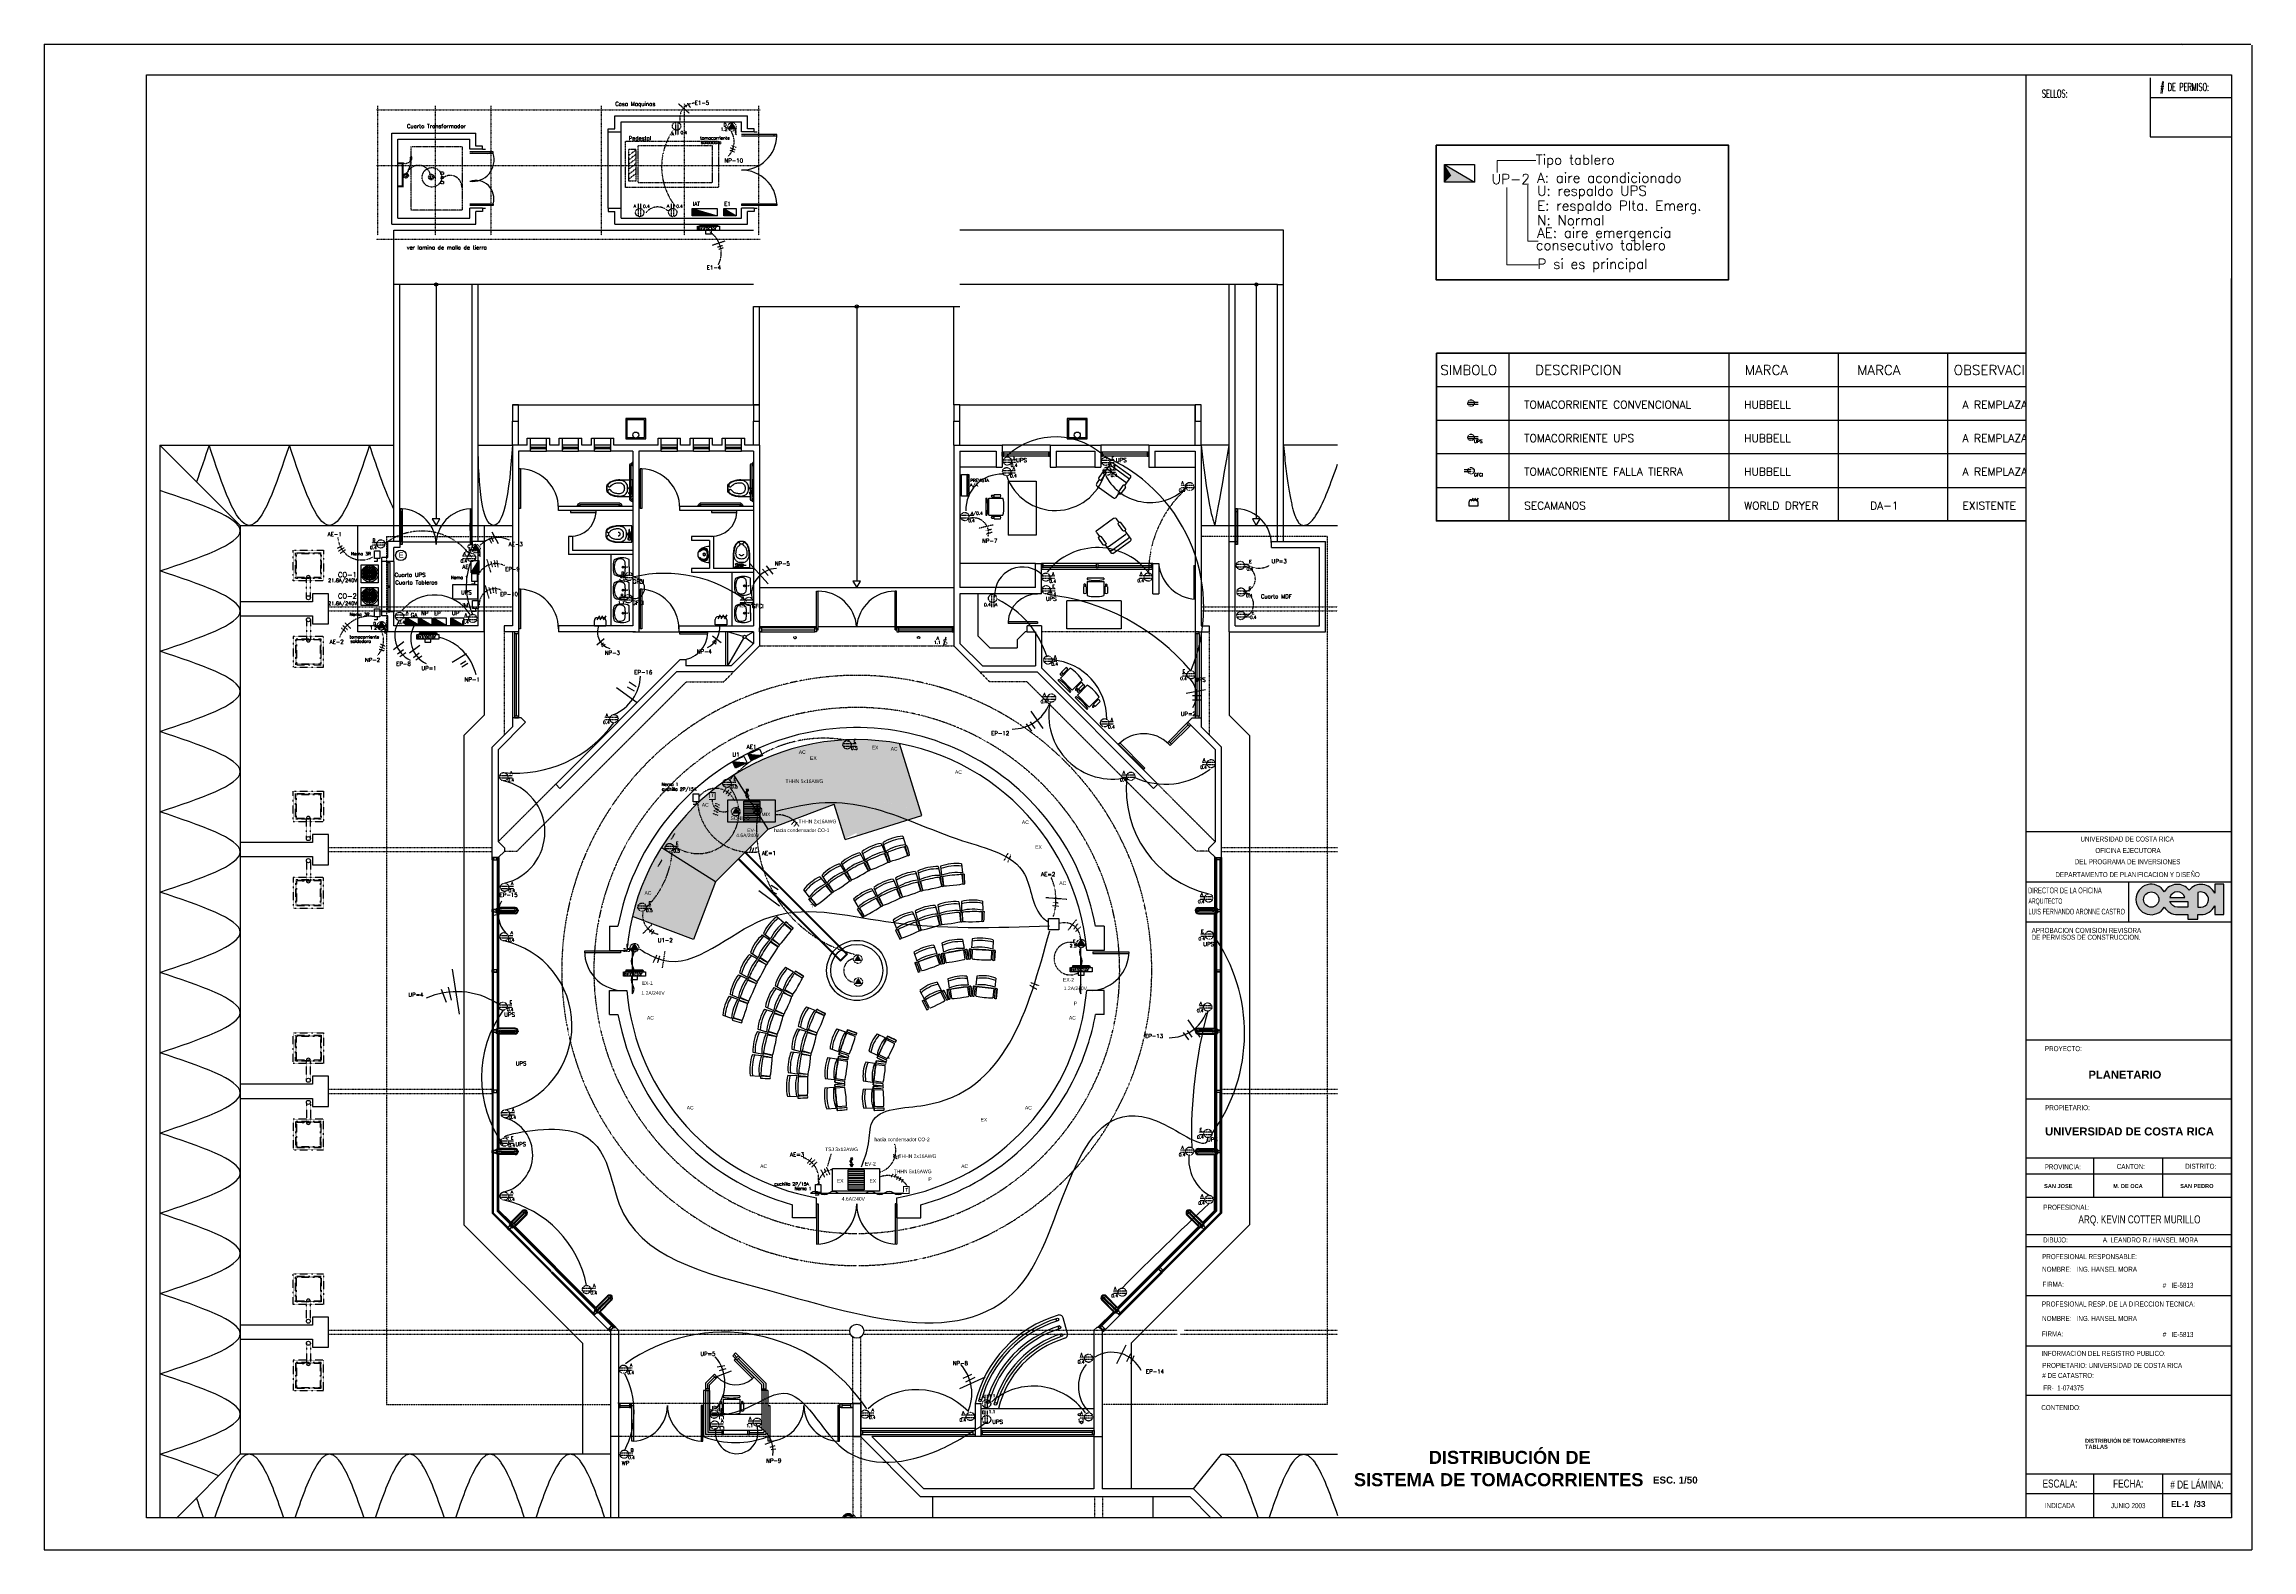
# Paper-space layout 'Layout1' of a CAD drawing. Extents: x -557 to 543, y -411 to 339.
# The model-space entities are those that its viewports show. They can reach past a viewport. Long polylines and large blocks are cut down to what shows.
import ezdxf
from ezdxf.enums import TextEntityAlignment as Align

# ---------------------------------------------------------------- set-up
doc = ezdxf.new("R2010")
doc.units = 0
doc.header["$LTSCALE"] = 0.5
doc.header["$MEASUREMENT"] = 0
for name, pattern in [('DASHDOTX2', [2, 1, -0.5, 0, -0.5]), ('DASHED2', [0.375, 0.25, -0.125]), ('HIDDEN', [0.375, 0.25, -0.125]), ('HIDDEN2', [0.1875, 0.125, -0.0625])]:
    doc.linetypes.add(name, pattern=pattern)
doc.layers.get('0').update_dxf_attribs({"linetype": 'CONTINUOUS'})
for name, color, linetype in [('1', 6, 'CONTINUOUS'), ('2', 1, 'CONTINUOUS'), ('6', 7, 'CONTINUOUS'), ('AIRE', 5, 'CONTINUOUS'), ('ALUMBRADO', 6, 'CONTINUOUS'), ('butacas', 1, 'CONTINUOUS'), ('CAJETIN', 1, 'CONTINUOUS'), ('columnas', 5, 'CONTINUOUS'), ('CONTROL', 5, 'CONTINUOUS'), ('equipo', 5, 'CONTINUOUS'), ('escaleras', 1, 'CONTINUOUS'), ('LAM5$0$LAM-3$0$MARCO', 1, 'CONTINUOUS'), ('LAM5$0$LAM-3$0$TEXTO', 5, 'CONTINUOUS'), ('LUCES', 170, 'CONTINUOUS'), ('M-ARQ', 1, 'CONTINUOUS'), ('M-sanitarios', 1, 'CONTINUOUS'), ('METAL', 1, 'CONTINUOUS'), ('MUEBLES', 1, 'CONTINUOUS'), ('murosbajos', 1, 'CONTINUOUS'), ('MVIEW', 2, 'CONTINUOUS'), ('paredbaños', 1, 'CONTINUOUS'), ('paredes', 1, 'CONTINUOUS'), ('PISO', 1, 'CONTINUOUS'), ('pisoplanta', 1, 'CONTINUOUS'), ('PROYECCIONES', 6, 'HIDDEN'), ('PUERTAS', 1, 'CONTINUOUS'), ('SEÑALES', 4, 'CONTINUOUS'), ('talud', 5, 'CONTINUOUS'), ('texturas', 6, 'CONTINUOUS'), ('TOMAS', 4, 'HIDDEN2'), ('TUBERIA', 7, 'DASHDOTX2'), ('tuberia_alumbrado', 6, 'DASHED2'), ('UNIFILAR', 1, 'CONTINUOUS'), ('ventana', 1, 'CONTINUOUS'), ('ventanas', 1, 'CONTINUOUS'), ('vidrio', 6, 'CONTINUOUS')]:
    doc.layers.add(name, color=color, linetype=linetype)
doc.layers.get('MVIEW').off()
doc.layers.get('MVIEW').freeze()
doc.styles.add('ALR4', font='sanssb__.ttf')
doc.styles.add('INFO', font='swisscl.ttf', dxfattribs={"height": 2.5})
doc.styles.add('LAM5$0$LAM-3$0$R1', font='romans.shx')
doc.styles.add('romans', font='romans.shx')
doc.styles.add('STYLE2', font='romans.shx')

# ---------------------------------------------------------------- blocks, each defined once
blk = doc.blocks.new('WC-F1-P')
blk.add_line((-1.4, -23.3), (1.4, -23.3))
for points in [[(-8.2, -12.9, 0.049648), (-7.7, -18.1, 0.06346), (-6.4, -22, 0.103485), (-4.1, -25, 0.178458), (-2, -25.8), (2, -25.8, 0.178458), (4.1, -25, 0.103485), (6.4, -22, 0.06346), (7.7, -18.1, 0.049648), (8.2, -12.9), (8.2, 0), (-8.2, 0)], [(3.8, -24.6, 0.103485), (6, -21.8, 0.06346), (7.2, -18, 0.049648), (7.8, -12.9, 0.075858), (7.3, -9.9, 0.086069), (6.1, -7.5, 0.105985), (4.1, -5.8, 0.126201), (2, -5.3), (-2, -5.3, 0.126201), (-4.1, -5.8, 0.105985), (-6.1, -7.5, 0.086069), (-7.3, -9.9, 0.075858), (-7.8, -12.9, 0.049648), (-7.2, -18, 0.06346), (-6, -21.8, 0.103485), (-3.8, -24.6, 0.097511), (-3.2, -24.8, 0.09808), (-2.6, -24.8, 0.098895), (-2, -24.6, 0.099479), (-1.6, -24.2, 0.099479), (-1.4, -23.6, 0.098895), (-1.4, -23, 0.09808), (-1.6, -22.5, 0.097511), (-2, -22, -0.102445), (-3.9, -20.2, -0.077884), (-5, -17.5, -0.065096), (-5.5, -14.2, -0.024284), (-5.4, -12.9, -0.115331), (-5, -11.2, -0.103946), (-3.8, -9.7, -0.091071), (-2.1, -8.7, -0.083675), (0, -8.4, -0.083675), (2.1, -8.7, -0.091071), (3.8, -9.7, -0.103946), (5, -11.2, -0.115331), (5.4, -12.9, -0.024284), (5.5, -14.2, -0.065096), (5, -17.5, -0.077884), (3.9, -20.2, -0.102445), (2, -22, 0.097511), (1.6, -22.5, 0.09808), (1.4, -23, 0.098895), (1.4, -23.6, 0.099479), (1.6, -24.2, 0.099479), (2, -24.6, 0.098895), (2.6, -24.8, 0.09808), (3.2, -24.8, 0.097511)]]:
    blk.add_lwpolyline(points, format="xyb", close=True)
blk.add_lwpolyline([(-2, -13.4, -0.111064), (-1.9, -12.8, -0.102841), (-1.4, -12.2, -0.093011), (-0.8, -11.8, -0.087082), (0, -11.7, -0.087082), (0.8, -11.8, -0.093011), (1.4, -12.2, -0.102841), (1.9, -12.8, -0.111064), (2, -13.4, -0.111064)], format="xyb")
blk.add_circle((0, -2.3), 1)
blk = doc.blocks.new('FVALV1-P')
for p, q in [((-2.4, 0.1), (-4.6, 0.1)), ((-2.3, 0.6), (-2.3, -0.6)), ((-2.3, 0.6), (-1.6, 0.6)), ((1.4, 1), (1.9, 1)), ((1.9, 1), (1.9, -1)), ((1.9, 0.9), (2.4, 0.9)), ((2.9, 1), (2.4, 1)), ((2.4, 1), (2.4, -1)), ((2.9, 0), (2.4, 0)), ((2.9, 1), (2.9, -1)), ((2.9, 0.9), (5.8, 0.9)), ((6.2, 2.2), (3.2, 2.2)), ((3.2, 2.2), (3.2, 1.8)), ((3.8, 1.6), (3.8, 0.9)), ((3.9, 1.6), (3.9, 1.1)), ((4, 1), (4.5, 1)), ((4.6, 1.5), (4.6, 1.1)), ((4.9, 1.5), (4.9, 1.1)), ((5, 1), (5.5, 1)), ((5.6, 1.6), (5.6, 1.1)), ((5.8, 1.6), (5.8, 0.9)), ((6.2, 2.2), (6.2, 1.8)), ((-2.4, -0.1), (-4.6, -0.1)), ((-2.3, -0.6), (-1.6, -0.6)), ((1.4, -1), (1.9, -1)), ((1.9, -0.9), (2.4, -0.9)), ((2.9, -1), (2.4, -1)), ((2.9, -0.9), (5.8, -0.9)), ((3.8, -0.9), (3.8, -1.4)), ((3.9, -1.2), (3.9, -1.4)), ((4, -1.1), (4.5, -1.1)), ((4.6, -1.2), (4.6, -1.6)), ((4.9, -1.2), (4.9, -1.6)), ((5, -1.1), (5.5, -1.1)), ((5.6, -1.2), (5.6, -1.4)), ((5.8, -0.9), (5.8, -1.4))]:
    blk.add_line(p, q)
blk.add_lwpolyline([(1, 0), (0.5, 0.9), (-0.5, 0.9), (-1, 0), (-0.5, -0.9), (0.5, -0.9)], close=True)
for radius in [1.75, 1, 0.342]:
    blk.add_circle((0, 0), radius)
for centre, radius, start, end in [((-4.6, 0), 0.125, 90, 270), ((-2.4, 0.2), 0.125, 270, 360), ((4.8, 6.1), 4.63, 251.0754, 288.9246), ((5.1, 0), 1.63, 147.7958, 212.2042), ((4, 1.1), 0.125, 180, 270), ((4.5, 1.1), 0.125, 270, 360), ((5, 1.1), 0.125, 180, 270), ((5.5, 1.1), 0.125, 270, 360), ((4.4, 0), 1.62, 327.7952, 32.2048), ((-2.4, -0.3), 0.125, 0, 90), ((4.8, 0.5), 2.12, 241.9275, 298.0725), ((4, -1.2), 0.125, 90, 180), ((4.5, -1.2), 0.125, 0, 90), ((5, -1.2), 0.125, 90, 180), ((5.5, -1.2), 0.125, 0, 90)]:
    blk.add_arc(centre, radius, start, end)
blk = doc.blocks.new('fluxometro')
at = {"xscale": 0.02499999999997726, "yscale": 0.02499999999997726, "zscale": 0.02499999999997726, "rotation": 180}
for name, p in [('WC-F1-P', (0, 0)), ('FVALV1-P', (0, 0.058))]:
    blk.add_blockref(name, p, dxfattribs=at)
blk = doc.blocks.new('LAVATORIO_11')
at = {"color": 0, "linetype": 'ByBlock'}
for p, q in [((0.01, 0), (-0.27, 0)), ((0, 0), (0.291, 0))]:
    blk.add_line(p, q, dxfattribs=at)
for centre, radius in [((0.008, -0.217), 0.0358), ((0.008, -0.217), 0.0267), ((0.008, -0.077), 0.0128)]:
    blk.add_circle(centre, radius, dxfattribs=at)
for centre, radius, start, end in [((0.257, -0.272), 0.593, 152.69541, 205.55832), ((-0.236, -0.272), 0.593, 334.44168, 27.3056), ((-0.108, -0.345), 0.191, 168.04129, 247.66527), ((-0.054, -0.329), 0.242, 152.90997, 174.33419), ((-0.206, -0.49), 0.0809, 207.71381, 249.54053), ((-0.146, -0.297), 0.146, 99.46756, 147.81044), ((0.01, 0.367), 0.964, 255.28146, 284.71854), ((0.005, 0.037), 0.589, 251.57783, 288.42217), ((-0.023, -0.992), 0.852, 87.95286, 99.98316), ((0.033, -0.992), 0.852, 80.01684, 92.04714), ((0.157, -0.297), 0.146, 32.18956, 80.53244), ((0.119, -0.345), 0.191, 292.33473, 11.95871), ((0.227, -0.49), 0.0809, 290.45947, 332.28619), ((0.065, -0.329), 0.242, 5.66581, 27.09003)]:
    blk.add_arc(centre, radius, start, end, dxfattribs=at)
blk = doc.blocks.new('inod-minusv.')
at = {"layer": 'M-sanitarios'}
for p, q in [((0.037, 0.319), (0.037, 1.331)), ((0.094, 1.369), (0.075, 1.369)), ((0.094, 1.331), (0.075, 1.331)), ((0.075, 0.319), (0.075, 1.331)), ((0.094, 1.312), (0.094, 1.387)), ((0.112, 1.387), (0.094, 1.387)), ((0.112, 1.312), (0.094, 1.312)), ((-0.9, 0.019), (-0.975, 0.019)), ((-0.975, 0), (-0.975, 0.019)), ((-0.956, 0.019), (-0.956, 0.037)), ((-0.056, 0.075), (-0.919, 0.075)), ((-0.919, 0.019), (-0.919, 0.037)), ((-0.056, 0.037), (-0.919, 0.037)), ((-0.9, 0), (-0.9, 0.019)), ((-0.301, 0.081), (-0.289, 0.081)), ((-0.301, 0.031), (-0.289, 0.031)), ((-0.289, 0.075), (-0.289, 0.081)), ((-0.289, 0.078), (-0.277, 0.078)), ((-0.289, 0.031), (-0.289, 0.037)), ((-0.289, 0.035), (-0.277, 0.035)), ((-0.264, 0.081), (-0.277, 0.081)), ((-0.277, 0.075), (-0.277, 0.081)), ((-0.277, 0.031), (-0.277, 0.037)), ((-0.264, 0.031), (-0.277, 0.031)), ((-0.264, 0.075), (-0.264, 0.081)), ((-0.264, 0.078), (-0.194, 0.078)), ((-0.264, 0.031), (-0.264, 0.037)), ((-0.264, 0.035), (-0.194, 0.035)), ((-0.256, 0), (-0.256, 0.012)), ((-0.244, 0.078), (-0.244, 0.09)), ((-0.244, 0.016), (-0.244, 0.035)), ((-0.241, 0.087), (-0.241, 0.092)), ((-0.241, 0.017), (-0.241, 0.028)), ((-0.238, 0.084), (-0.225, 0.084)), ((-0.238, 0.031), (-0.225, 0.031)), ((-0.222, 0.087), (-0.222, 0.097)), ((-0.222, 0.019), (-0.222, 0.028)), ((-0.216, 0.087), (-0.216, 0.097)), ((-0.216, 0.019), (-0.216, 0.028)), ((-0.213, 0.084), (-0.2, 0.084)), ((-0.213, 0.031), (-0.2, 0.031)), ((-0.197, 0.087), (-0.197, 0.092)), ((-0.197, 0.017), (-0.197, 0.028)), ((-0.194, 0.078), (-0.194, 0.09)), ((-0.194, 0.016), (-0.194, 0.035)), ((-0.181, 0), (-0.181, 0.012)), ((-0.075, 0), (-0.075, 0.019)), ((0, 0.019), (-0.075, 0.019)), ((-0.056, 0.019), (-0.056, 0.037)), ((-0.019, 0.019), (-0.019, 0.037)), ((0, 0), (0, 0.019)), ((0.094, 0.319), (0.075, 0.319)), ((0.094, 0.281), (0.075, 0.281)), ((0.112, 0.337), (0.094, 0.337)), ((0.094, 0.262), (0.094, 0.337)), ((0.112, 0.262), (0.094, 0.262)), ((-0.181, 0), (-0.256, 0))]:
    blk.add_line(p, q, dxfattribs=at)
for points in [[(-0.131, 0.322, 0.049648), (-0.144, 0.452, 0.06346), (-0.177, 0.549, 0.103485), (-0.235, 0.624, 0.178458), (-0.288, 0.644), (-0.388, 0.644, 0.178458), (-0.44, 0.624, 0.103485), (-0.498, 0.549, 0.06346), (-0.531, 0.452, 0.049648), (-0.544, 0.322), (-0.544, 0.075)], [(-0.544, 0.322, -0.049648), (-0.531, 0.452, -0.06346), (-0.498, 0.549, -0.103485), (-0.44, 0.624, -0.178458), (-0.388, 0.644), (-0.288, 0.644, -0.178458), (-0.235, 0.624, -0.103485), (-0.177, 0.549, -0.06346), (-0.144, 0.452, -0.049648), (-0.131, 0.322), (-0.131, 0.075)], [(-0.131, 0.037), (-0.131, 0), (-0.544, 0), (-0.544, 0.037, -0.049648)]]:
    blk.add_lwpolyline(points, format="xyb", dxfattribs=at)
blk.add_lwpolyline([(-0.243, 0.615, -0.103485), (-0.188, 0.544, -0.06346), (-0.156, 0.45, -0.049648), (-0.144, 0.322, -0.075858), (-0.155, 0.247, -0.086069), (-0.186, 0.187, -0.105985), (-0.235, 0.145, -0.126201), (-0.288, 0.131), (-0.388, 0.131, -0.126201), (-0.44, 0.145, -0.105985), (-0.489, 0.187, -0.086069), (-0.52, 0.247, -0.075858), (-0.531, 0.322, -0.049648), (-0.519, 0.45, -0.06346), (-0.487, 0.544, -0.103485), (-0.432, 0.615, -0.097511), (-0.418, 0.621, -0.09808), (-0.403, 0.621, -0.098895), (-0.389, 0.615, -0.099479), (-0.378, 0.605, -0.099479), (-0.372, 0.591, -0.098895), (-0.372, 0.575, -0.09808), (-0.378, 0.561, -0.097511), (-0.389, 0.55, 0.102445), (-0.434, 0.504, 0.077884), (-0.463, 0.439, 0.065096), (-0.474, 0.354, 0.024284), (-0.473, 0.322, 0.115331), (-0.463, 0.28, 0.103946), (-0.433, 0.242, 0.091071), (-0.39, 0.218, 0.083675), (-0.338, 0.209, 0.083675), (-0.285, 0.218, 0.091071), (-0.242, 0.242, 0.103946), (-0.212, 0.28, 0.115331), (-0.202, 0.322, 0.024284), (-0.201, 0.354, 0.065096), (-0.212, 0.439, 0.077884), (-0.241, 0.504, 0.102445), (-0.286, 0.55, -0.097511), (-0.297, 0.561, -0.09808), (-0.303, 0.575, -0.098895), (-0.303, 0.591, -0.099479), (-0.297, 0.605, -0.099479), (-0.286, 0.615, -0.098895), (-0.272, 0.621, -0.09808), (-0.257, 0.621, -0.097511)], format="xyb", close=True, dxfattribs=at)
for points in [[(-0.352, 0.075), (-0.35, 0.078), (-0.325, 0.078), (-0.323, 0.075)], [(-0.323, 0.037), (-0.325, 0.035), (-0.35, 0.035), (-0.352, 0.037)]]:
    blk.add_lwpolyline(points, dxfattribs=at)
for centre, radius, start, end in [((0.075, 1.331), 0.0375, 90, 180), ((-0.919, 0.037), 0.0375, 90, 180), ((-0.338, 0.056), 0.0437, 25.3769, 154.6231), ((-0.338, 0.056), 0.0438, 205.3769, 334.6231), ((-0.338, 0.056), 0.025, 48.5904, 131.4096), ((-0.338, 0.056), 0.025, 228.5904, 311.4096), ((-0.219, -0.097), 0.116, 71.0754, 108.9246), ((-0.209, 0.056), 0.0406, 147.7958, 152.5136), ((-0.209, 0.056), 0.0406, 207.4864, 212.2042), ((-0.219, 0.044), 0.0531, 61.9275, 118.0725), ((-0.238, 0.087), 0.00312, 180, 270), ((-0.238, 0.028), 0.00313, 90, 180), ((-0.225, 0.087), 0.00312, 270, 0), ((-0.225, 0.028), 0.00313, 0, 90), ((-0.213, 0.087), 0.00312, 180, 270), ((-0.213, 0.028), 0.00312, 90, 180), ((-0.2, 0.087), 0.00313, 270, 360), ((-0.2, 0.028), 0.00312, 360, 90), ((-0.228, 0.056), 0.0406, 27.4869, 32.2048), ((-0.228, 0.056), 0.0406, 327.7952, 332.5131), ((-0.056, 0.037), 0.0375, 0, 90), ((0.075, 0.319), 0.0375, 180, 270)]:
    blk.add_arc(centre, radius, start, end, dxfattribs=at)
blk = doc.blocks.new('mingitorio')
at = {"layer": 'M-sanitarios'}
for p, q in [((-0.2, 0), (0, 0)), ((0.2, 0), (0, 0)), ((-0.017, -0.059), (-0.017, -0.039)), ((-0.017, -0.039), (0.017, -0.039)), ((-0.017, -0.059), (0.017, -0.059)), ((0.017, -0.059), (0.017, -0.039))]:
    blk.add_line(p, q, dxfattribs=at)
for centre, radius, start, end in [((0.2, 0), 0.4, 180, 202.7554), ((-0.2, 0), 0.4, 337.2446, 0), ((0.108, -0.039), 0.3, 202.7554, 224.0645), ((-0.079, -0.112), 0.075, 100.2235, 201.4058), ((0.074, -0.052), 0.24, 201.4058, 228.8431), ((0.014, -0.126), 0.145, 169.5329, 234.3331), ((-0.054, -0.113), 0.075, 105.5014, 169.5329), ((-0.015, -0.141), 0.1, 162.0283, 180.7764), ((0.085, -0.14), 0.2, 180.7764, 192.5159), ((-0.034, -0.135), 0.08, 85.5164, 162.0283), ((-0.012, -0.162), 0.1, 192.5159, 233.4907), ((0, -0.143), 0.15, 224.0645, 270), ((0, -0.55), 0.52, 90, 100.2235), ((-0.042, -0.156), 0.12, 78.4942, 105.5014), ((0, -0.13), 0.0325, 90, 270), ((0, 0.293), 0.35, 265.5164, 267.216), ((0, -0.13), 0.025, 90, 270), ((-0.017, -0.033), 0.006, 258.4942, 270), ((0, -0.55), 0.52, 79.7765, 90), ((0, -0.13), 0.0325, 270, 90), ((0, -0.13), 0.025, 270, 90), ((0, -0.143), 0.15, 270, 315.9355), ((0.042, -0.156), 0.12, 74.4986, 102.0896), ((0, 0.293), 0.35, 272.784, 274.4836), ((0.034, -0.135), 0.08, 17.9717, 94.4836), ((-0.014, -0.126), 0.145, 305.6669, 10.4671), ((0.012, -0.162), 0.1, 306.5093, 347.4841), ((0.054, -0.113), 0.075, 10.4671, 74.4986), ((-0.074, -0.052), 0.24, 311.1569, 338.5942), ((0.079, -0.112), 0.075, 338.5942, 79.7765), ((-0.108, -0.039), 0.3, 315.9355, 337.2446), ((0.015, -0.141), 0.1, 359.2236, 17.9717), ((-0.085, -0.14), 0.2, 347.4841, 359.2236)]:
    blk.add_arc(centre, radius, start, end, dxfattribs=at)
blk = doc.blocks.new('SILLA-OFICINA-01')
at = {"color": 0}
for p, q in [((0.21, 0), (-0.21, 0)), ((0.21, 0), (0.21, -0.03)), ((-0.3, -0.208), (-0.3, -0.37)), ((-0.287, -0.153), (-0.287, -0.202)), ((-0.247, -0.153), (-0.247, -0.201)), ((-0.235, -0.208), (-0.235, -0.37)), ((-0.21, 0), (-0.21, -0.03)), ((-0.21, -0.08), (0.21, -0.08)), ((-0.21, -0.08), (-0.21, -0.43)), ((-0.045, -0.08), (-0.045, -0.054)), ((0.045, -0.054), (0.045, -0.08)), ((0.21, -0.08), (0.21, -0.43)), ((0.235, -0.208), (0.235, -0.37)), ((0.247, -0.153), (0.247, -0.201)), ((0.287, -0.153), (0.287, -0.202)), ((0.3, -0.208), (0.3, -0.37))]:
    blk.add_line(p, q, dxfattribs=at)
for centre, radius, start, end in [((-0.267, -0.262), 0.0628, 58.952, 121.0494), ((-0.267, -0.316), 0.0628, 238.952, 301.0494), ((-0.267, -0.162), 0.0218, 24.6645, 155.1058), ((0, 0.84), 0.895, 256.424, 283.5774), ((0, 0.439), 0.894, 256.4219, 283.5647), ((0.267, -0.262), 0.0628, 58.9521, 121.0493), ((0.267, -0.316), 0.0628, 238.952, 301.0493), ((0.267, -0.162), 0.0218, 24.8958, 155.3367)]:
    blk.add_arc(centre, radius, start, end, dxfattribs=at)
blk = doc.blocks.new('MESASECRET')
at = {"layer": 'M-ARQ'}
for p, q in [((-0.7, 0.675), (0, 0.675)), ((-0.7, 0.675), (-0.7, -0.675)), ((0, 0.675), (0, -0.675)), ((0, -0.675), (-0.7, -0.675))]:
    blk.add_line(p, q, dxfattribs=at)
at = {"layer": 'M-ARQ', "rotation": 89.99999999997232}
blk.add_blockref('SILLA-OFICINA-01', (-1.259, 0.036), dxfattribs=at)
blk = doc.blocks.new('sillonejecutivo')
at = {"layer": 'MUEBLES'}
for p, q in [((-0.27, 0), (0.27, 0)), ((-0.341, -0.314), (-0.341, -0.504)), ((-0.311, -0.284), (-0.291, -0.284)), ((-0.311, -0.534), (-0.291, -0.534)), ((-0.311, -0.534), (-0.291, -0.534)), ((-0.3, -0.284), (-0.3, -0.03)), ((-0.3, -0.65), (-0.3, -0.534)), ((-0.27, -0.08), (0.27, -0.08)), ((-0.27, -0.2), (0.27, -0.2)), ((-0.261, -0.314), (-0.261, -0.504)), ((0.261, -0.314), (0.261, -0.504)), ((0.311, -0.284), (0.291, -0.284)), ((0.311, -0.534), (0.291, -0.534)), ((0.311, -0.534), (0.291, -0.534)), ((0.3, -0.284), (0.3, -0.03)), ((0.3, -0.65), (0.3, -0.534)), ((0.341, -0.314), (0.341, -0.504)), ((-0.25, -0.7), (0.25, -0.7))]:
    blk.add_line(p, q, dxfattribs=at)
for centre, radius, start, end in [((-0.311, -0.314), 0.03, 90, 180), ((-0.311, -0.504), 0.03, 180, 270), ((-0.27, -0.03), 0.03, 90, 180), ((-0.27, -0.11), 0.03, 90, 180), ((-0.27, -0.23), 0.03, 90, 180), ((-0.291, -0.314), 0.03, 0, 90), ((-0.291, -0.504), 0.03, 270, 0), ((0.291, -0.314), 0.03, 90, 180), ((0.291, -0.504), 0.03, 180, 270), ((0.27, -0.03), 0.03, 0, 90), ((0.27, -0.11), 0.03, 0, 90), ((0.27, -0.23), 0.03, 0, 90), ((0.311, -0.314), 0.03, 0, 90), ((0.311, -0.504), 0.03, 270, 0), ((-0.25, -0.65), 0.05, 180, 270), ((0.25, -0.65), 0.05, 270, 0)]:
    blk.add_arc(centre, radius, start, end, dxfattribs=at)
blk = doc.blocks.new('apoymuro-cortina')
at = {"layer": 'vidrio', "color": 1, "linetype": 'Continuous'}
for p, q in [((0, 0), (-0.099, 0)), ((0, -0.057), (0, 0)), ((-0.125, -0.001), (-0.125, -0.057)), ((-0.119, 0), (-0.124, 0)), ((-0.124, -0.057), (-0.119, -0.057)), ((-0.122, -0.01), (-0.122, -0.003)), ((-0.122, -0.032), (-0.122, -0.013)), ((-0.096, -0.032), (-0.122, -0.032)), ((-0.122, -0.035), (-0.096, -0.035)), ((-0.122, -0.044), (-0.122, -0.035)), ((-0.122, -0.054), (-0.122, -0.048)), ((-0.121, -0.003), (-0.12, -0.003)), ((-0.12, -0.01), (-0.121, -0.01)), ((-0.121, -0.013), (-0.119, -0.013)), ((-0.119, -0.045), (-0.121, -0.045)), ((-0.121, -0.047), (-0.12, -0.047)), ((-0.12, -0.055), (-0.121, -0.055)), ((-0.12, -0.003), (-0.12, -0.004)), ((-0.12, -0.009), (-0.12, -0.01)), ((-0.12, -0.047), (-0.12, -0.048)), ((-0.12, -0.054), (-0.12, -0.055)), ((-0.119, -0.004), (-0.119, -0.001)), ((-0.119, -0.012), (-0.119, -0.009)), ((-0.119, -0.048), (-0.119, -0.045)), ((-0.119, -0.057), (-0.119, -0.054)), ((-0.1, -0.001), (-0.1, -0.004)), ((-0.1, -0.009), (-0.1, -0.012)), ((-0.1, -0.045), (-0.1, -0.048)), ((-0.1, -0.054), (-0.1, -0.057)), ((-0.099, -0.013), (-0.097, -0.013)), ((-0.097, -0.045), (-0.099, -0.045)), ((-0.099, -0.057), (-0.094, -0.057)), ((-0.098, -0.003), (-0.097, -0.003)), ((-0.098, -0.004), (-0.098, -0.003)), ((-0.098, -0.01), (-0.098, -0.009)), ((-0.097, -0.01), (-0.098, -0.01)), ((-0.098, -0.047), (-0.097, -0.047)), ((-0.098, -0.048), (-0.098, -0.047)), ((-0.098, -0.055), (-0.098, -0.054)), ((-0.097, -0.055), (-0.098, -0.055)), ((-0.096, -0.003), (-0.096, -0.01)), ((-0.096, -0.013), (-0.096, -0.032)), ((-0.096, -0.035), (-0.096, -0.044)), ((-0.096, -0.048), (-0.096, -0.054)), ((-0.094, -0.057), (0, -0.057)), ((-0.093, -0.003), (-0.093, -0.054)), ((-0.004, -0.003), (-0.093, -0.003)), ((-0.093, -0.055), (-0.004, -0.055)), ((-0.003, -0.054), (-0.003, -0.003))]:
    blk.add_line(p, q, dxfattribs=at)
at = {"layer": 'vidrio', "linetype": 'Continuous'}
for p, q in [((-0.04, 0.002), (-0.04, 0.005)), ((-0.04, 0.005), (0.031, 0.005)), ((0.027, 0.002), (-0.04, 0.002)), ((-0.032, 0.006), (-0.032, 0.008)), ((-0.032, 0.008), (-0.006, 0.008)), ((-0.006, 0.006), (-0.032, 0.006)), ((-0.009, 0.01), (-0.029, 0.01)), ((-0.029, 0.01), (-0.029, 0.008)), ((-0.029, 0.008), (-0.009, 0.008)), ((-0.028, 0.011), (-0.028, 0.02)), ((-0.026, 0.021), (-0.011, 0.021)), ((-0.011, 0.011), (-0.026, 0.011)), ((-0.024, 0.02), (-0.024, 0.011)), ((-0.015, 0.021), (-0.023, 0.021)), ((-0.014, 0.011), (-0.014, 0.02)), ((-0.009, 0.02), (-0.009, 0.011)), ((-0.009, 0.008), (-0.009, 0.01)), ((-0.006, 0.008), (-0.006, 0.006)), ((0.027, -0.059), (0.027, 0.002)), ((0.031, -0.063), (0.031, 0.005)), ((-0.105, -0.044), (-0.113, -0.044)), ((-0.04, -0.059), (0.027, -0.059)), ((-0.04, -0.063), (-0.04, -0.059)), ((0.031, -0.063), (-0.04, -0.063)), ((-0.032, -0.063), (-0.032, -0.065)), ((-0.006, -0.063), (-0.032, -0.063)), ((-0.032, -0.065), (-0.006, -0.065)), ((-0.029, -0.068), (-0.029, -0.065)), ((-0.029, -0.065), (-0.009, -0.065)), ((-0.009, -0.068), (-0.029, -0.068)), ((-0.028, -0.069), (-0.028, -0.078)), ((-0.011, -0.068), (-0.026, -0.068)), ((-0.026, -0.078), (-0.011, -0.078)), ((-0.013, -0.005), (-0.025, -0.005)), ((-0.025, -0.005), (-0.025, -0.052)), ((-0.025, -0.052), (-0.013, -0.052)), ((-0.025, -0.083), (-0.025, -0.078)), ((-0.013, -0.079), (-0.025, -0.079)), ((-0.013, -0.081), (-0.025, -0.081)), ((-0.025, -0.083), (-0.024, -0.084)), ((-0.013, -0.083), (-0.025, -0.083)), ((-0.024, -0.078), (-0.024, -0.069)), ((-0.014, -0.084), (-0.024, -0.084)), ((-0.015, -0.078), (-0.023, -0.078)), ((-0.015, -0.08), (-0.023, -0.08)), ((-0.015, -0.082), (-0.023, -0.082)), ((-0.019, -0.084), (-0.019, -0.084)), ((-0.014, -0.069), (-0.014, -0.078)), ((-0.013, -0.083), (-0.014, -0.084)), ((-0.013, -0.052), (-0.013, -0.005)), ((-0.013, -0.083), (-0.013, -0.078)), ((-0.009, -0.065), (-0.009, -0.068)), ((-0.009, -0.078), (-0.009, -0.069)), ((-0.006, -0.065), (-0.006, -0.063))]:
    blk.add_line(p, q, dxfattribs=at)
at = {"layer": 'vidrio', "color": 1, "linetype": 'Continuous', "extrusion": (0, 0, -1)}
for centre, major_axis, start_param, end_param in [((-0.099, -0.001), (0.000451, -0.000451), 2.356194, 3.926991), ((-0.124, -0.001), (0.000451, -0.000451), 2.356194, 3.926991), ((-0.124, -0.057), (0.000451, 0.000451), 2.356194, 3.926991), ((-0.121, -0.003), (0.000451, -0.000451), 2.356194, 3.926991), ((-0.121, -0.01), (0.000451, 0.000451), 2.356194, 3.926991), ((-0.121, -0.013), (0.000451, -0.000451), 2.356194, 3.926991), ((-0.121, -0.044), (0.000451, 0.000451), 2.356194, 3.926991), ((-0.121, -0.048), (0.000451, -0.000451), 2.356194, 3.926991), ((-0.121, -0.054), (0.000451, 0.000451), 2.356194, 3.926991), ((-0.119, -0.004), (0.000451, 0.000451), 2.356194, 3.926991), ((-0.119, -0.009), (0.000451, -0.000451), 2.356194, 3.926991), ((-0.119, -0.048), (0.000451, 0.000451), 2.356194, 3.926991), ((-0.119, -0.054), (0.000451, -0.000451), 2.356194, 3.926991), ((-0.119, -0.001), (0.000451, -0.000451), 3.926991, 5.497787), ((-0.119, -0.004), (0.000451, -0.000451), -0.785398, 0.785398), ((-0.119, -0.009), (0.000451, -0.000451), 3.926991, 5.497787), ((-0.119, -0.012), (0.000451, -0.000451), -0.785398, 0.785398), ((-0.119, -0.045), (0.000451, -0.000451), 3.926991, 5.497787), ((-0.119, -0.048), (0.000451, -0.000451), -0.785398, 0.785398), ((-0.119, -0.054), (0.000451, -0.000451), 3.926991, 5.497787), ((-0.119, -0.057), (0.000451, -0.000451), -0.785398, 0.785398), ((-0.099, -0.004), (0.000451, 0.000451), 2.356194, 3.926991), ((-0.099, -0.009), (0.000451, -0.000451), 2.356194, 3.926991), ((-0.099, -0.012), (0.000451, 0.000451), 2.356194, 3.926991), ((-0.099, -0.045), (0.000451, -0.000451), 2.356194, 3.926991), ((-0.099, -0.048), (0.000451, 0.000451), 2.356194, 3.926991), ((-0.099, -0.054), (0.000451, -0.000451), 2.356194, 3.926991), ((-0.099, -0.057), (0.000451, 0.000451), 2.356194, 3.926991), ((-0.099, -0.004), (0.000451, -0.000451), -0.785398, 0.785398), ((-0.099, -0.009), (0.000451, -0.000451), 3.926991, 5.497787), ((-0.099, -0.048), (0.000451, -0.000451), -0.785398, 0.785398), ((-0.099, -0.054), (0.000451, -0.000451), 3.926991, 5.497787), ((-0.097, -0.003), (0.000451, 0.000451), 5.497787, 7.068583), ((-0.097, -0.01), (0.000451, -0.000451), -0.785398, 0.785398), ((-0.097, -0.013), (0.000451, -0.000451), 3.926991, 5.497787), ((-0.097, -0.044), (0.000451, -0.000451), -0.785398, 0.785398), ((-0.097, -0.048), (0.000451, 0.000451), 5.497787, 7.068583), ((-0.093, -0.003), (0.000361, 0.000361), 3.926991, 5.497787), ((-0.093, -0.054), (0.000361, 0.000361), 2.356194, 3.926991)]:
    blk.add_ellipse(centre, major_axis=major_axis, ratio=1, start_param=start_param, end_param=end_param, dxfattribs=at)
at = {"layer": 'vidrio', "linetype": 'Continuous', "extrusion": (0, 0, -1)}
for centre, major_axis, start_param, end_param in [((-0.026, 0.016), (0.00325, -0.00325), 3.399063, 4.454918), ((-0.026, 0.015), (0.00325, -0.00325), 0.257471, 1.313326), ((-0.019, 0), (0.0144, -0.0144), 3.678281, 4.175701), ((-0.019, 0.031), (0.0144, 0.0144), 2.107484, 2.604904), ((-0.011, 0.016), (0.00325, -0.00325), 3.399063, 4.454918), ((-0.011, 0.015), (0.00325, -0.00325), 0.257471, 1.313326), ((-0.026, -0.073), (0.00325, 0.00325), 4.96986, 6.025715), ((-0.026, -0.074), (0.00325, 0.00325), 1.828267, 2.884122), ((-0.019, -0.088), (0.0144, 0.0144), 5.249077, 5.746497), ((-0.019, -0.058), (0.0144, -0.0144), 0.536688, 1.034108), ((-0.011, -0.073), (0.00325, 0.00325), 4.96986, 6.025715), ((-0.011, -0.074), (0.00325, 0.00325), 1.828267, 2.884122)]:
    blk.add_ellipse(centre, major_axis=major_axis, ratio=1, start_param=start_param, end_param=end_param, dxfattribs=at)
at = {"layer": 'vidrio', "color": 5, "linetype": 'Continuous', "extrusion": (0, 0, -1)}
for centre, major_axis, start_param, end_param in [((-0.004, -0.003), (0.000361, -0.000361), 3.926991, 5.497787), ((-0.004, -0.054), (0.000361, 0.000361), 0.785398, 2.356194)]:
    blk.add_ellipse(centre, major_axis=major_axis, ratio=1, start_param=start_param, end_param=end_param, dxfattribs=at)
blk = doc.blocks.new('butacas')
at = {"layer": 'butacas'}
for p, q in [((1.147, 3.343), (1.216, 3.127)), ((0.075, 2.932), (0.182, 2.732)), ((0.123, 2.956), (0.213, 2.747)), ((0.606, 3.164), (0.696, 2.955)), ((0.647, 3.182), (0.716, 2.966)), ((0.689, 2.908), (0.778, 2.701)), ((0.835, 2.723), (0.764, 2.936)), ((1.192, 3.078), (1.262, 2.864)), ((-0.917, 2.333), (-0.775, 2.156)), ((-0.873, 2.365), (-0.748, 2.176)), ((-0.434, 2.655), (-0.309, 2.465)), ((-0.388, 2.682), (-0.28, 2.483)), ((-0.307, 2.417), (-0.183, 2.229)), ((-0.131, 2.26), (-0.238, 2.458)), ((0.18, 2.684), (0.287, 2.486)), ((0.342, 2.513), (0.253, 2.719)), ((0.906, 2.277), (0.998, 2.07)), ((0.961, 2.298), (1.032, 2.083)), ((1.46, 2.462), (1.531, 2.246)), ((1.518, 2.477), (1.565, 2.255)), ((1.646, 2), (1.599, 2.22)), ((2.031, 2.588), (2.079, 2.366)), ((2.063, 2.32), (2.11, 2.1)), ((2.09, 2.597), (2.114, 2.372)), ((2.168, 2.11), (2.144, 2.333)), ((2.612, 2.654), (2.636, 2.429)), ((2.616, 2.385), (2.64, 2.161)), ((-1.328, 2.006), (-1.186, 1.828)), ((-1.2, 1.78), (-1.035, 1.592)), ((-1.001, 1.636), (-1.141, 1.812)), ((-0.769, 2.108), (-0.629, 1.932)), ((-0.58, 1.967), (-0.704, 2.155)), ((-0.081, 1.773), (0.032, 1.576)), ((0.373, 2.036), (0.487, 1.839)), ((0.426, 2.062), (0.519, 1.855)), ((0.486, 1.791), (0.599, 1.596)), ((0.65, 1.623), (0.558, 1.828)), ((0.992, 2.022), (1.084, 1.816)), ((1.138, 1.837), (1.068, 2.051)), ((1.52, 2.199), (1.59, 1.985)), ((2.542, 1.711), (2.575, 1.486)), ((2.608, 1.716), (2.612, 1.489)), ((3.133, 1.726), (3.138, 1.499)), ((-1.995, 1.341), (-1.818, 1.199)), ((-1.801, 1.153), (-1.625, 1.013)), ((-1.769, 1.212), (-1.581, 1.047)), ((0.011, 1.529), (0.149, 1.32)), ((0.187, 1.358), (0.075, 1.553)), ((0.904, 1.255), (0.991, 1.046)), ((1.388, 1.459), (1.476, 1.249)), ((1.451, 1.48), (1.512, 1.262)), ((1.469, 1.202), (1.556, 0.994)), ((1.607, 1.012), (1.547, 1.229)), ((1.957, 1.621), (2.018, 1.403)), ((2.005, 1.356), (2.065, 1.139)), ((2.022, 1.635), (2.055, 1.41)), ((2.118, 1.151), (2.086, 1.373)), ((2.556, 1.442), (2.588, 1.219)), ((2.642, 1.224), (2.638, 1.449)), ((3.113, 1.458), (3.117, 1.233)), ((-2.355, 0.886), (-2.166, 0.761)), ((-2.323, 0.93), (-2.146, 0.789)), ((-2.146, 0.717), (-1.958, 0.593)), ((-1.922, 0.642), (-2.098, 0.782)), ((0.964, 1.002), (1.077, 0.778)), ((1.118, 0.81), (1.031, 1.018)), ((1.917, 0.628), (1.993, 0.414)), ((2.118, 0.681), (2.157, 0.457)), ((2.635, 0.772), (2.675, 0.549)), ((2.873, 0.787), (2.861, 0.56)), ((3.398, 0.759), (3.386, 0.533)), ((-2.674, 0.402), (-2.474, 0.294)), ((-2.646, 0.449), (-2.457, 0.323)), ((-2.45, 0.252), (-2.252, 0.145)), ((-2.221, 0.197), (-2.408, 0.321)), ((-1.773, 0.081), (-1.576, -0.032)), ((1.422, 0.453), (1.498, 0.239)), ((1.448, 0.191), (2.061, 0.408)), ((1.448, 0.191), (1.532, -0.045)), ((1.61, -0.004), (1.535, 0.208)), ((1.983, 0.367), (2.058, 0.155)), ((2.061, 0.408), (2.145, 0.172)), ((2.101, 0.418), (2.741, 0.531)), ((2.101, 0.418), (2.145, 0.172)), ((2.228, 0.2), (2.189, 0.421)), ((2.657, 0.504), (2.696, 0.282)), ((2.741, 0.531), (2.785, 0.285)), ((2.798, 0.535), (2.785, 0.285)), ((2.798, 0.535), (3.447, 0.501)), ((2.873, 0.293), (2.884, 0.518)), ((3.359, 0.493), (3.347, 0.268)), ((3.447, 0.501), (3.434, 0.251)), ((-2.948, -0.108), (-2.74, -0.198)), ((-2.925, -0.059), (-2.725, -0.168)), ((-2.712, -0.238), (-2.506, -0.327)), ((-2.479, -0.273), (-2.677, -0.165)), ((-2.062, -0.426), (-1.855, -0.519)), ((-2.036, -0.373), (-1.839, -0.487)), ((-1.596, -0.599), (-1.791, -0.486)), ((-1.553, -0.075), (-1.358, -0.187)), ((-1.529, -0.011), (-1.32, -0.149)), ((1.575, -0.503), (1.676, -0.706)), ((1.633, -0.759), (2.17, -0.493)), ((2.001, -0.291), (2.101, -0.495)), ((2.097, -0.543), (2.197, -0.744)), ((2.17, -0.493), (2.281, -0.717)), ((2.247, -0.474), (2.841, -0.389)), ((2.247, -0.474), (2.282, -0.722)), ((2.272, -0.212), (2.305, -0.437)), ((2.367, -0.697), (2.335, -0.474)), ((2.743, -0.145), (2.775, -0.369)), ((2.756, -0.414), (2.788, -0.636)), ((2.841, -0.389), (2.876, -0.636)), ((2.904, -0.388), (2.876, -0.636)), ((2.904, -0.388), (3.5, -0.455)), ((2.965, -0.634), (2.99, -0.41)), ((2.995, -0.141), (2.969, -0.366)), ((3.412, -0.458), (3.387, -0.681)), ((3.467, -0.194), (3.442, -0.42)), ((3.5, -0.455), (3.473, -0.703)), ((-3.177, -0.64), (-2.962, -0.712)), ((-3.158, -0.59), (-2.949, -0.68)), ((-2.931, -0.749), (-2.717, -0.82)), ((-2.695, -0.763), (-2.902, -0.674)), ((-2.298, -0.961), (-2.083, -1.032)), ((-2.277, -0.906), (-2.07, -0.998)), ((-2.051, -1.068), (-1.837, -1.138)), ((-1.816, -1.084), (-2.022, -0.992)), ((-1.828, -0.558), (-1.623, -0.65)), ((-1.255, -0.904), (-1.046, -0.991)), ((-1.018, -1.031), (-0.81, -1.118)), ((-1.002, -0.964), (-0.778, -1.077)), ((1.633, -0.759), (1.744, -0.983)), ((1.816, -0.933), (1.716, -0.732)), ((-3.336, -1.115), (-3.121, -1.187)), ((-2.86, -1.247), (-3.073, -1.176)), ((-2.477, -1.518), (-2.255, -1.565)), ((-2.462, -1.46), (-2.246, -1.531)), ((-2.22, -1.599), (-2, -1.646)), ((-1.985, -1.59), (-2.199, -1.52)), ((-1.48, -1.451), (-1.262, -1.512)), ((-1.459, -1.388), (-1.249, -1.476)), ((-1.229, -1.547), (-1.012, -1.607)), ((-0.994, -1.556), (-1.202, -1.469)), ((-0.493, -1.45), (-0.279, -1.526)), ((-0.446, -2.09), (-0.231, -1.476)), ((-0.248, -1.563), (-0.036, -1.637)), ((-0.231, -1.476), (0.005, -1.559)), ((0.506, -2.175), (0.765, -1.634)), ((0.507, -1.58), (0.712, -1.677)), ((0.765, -1.634), (0.99, -1.741)), ((-2.597, -2.09), (-2.372, -2.114)), ((-2.588, -2.031), (-2.366, -2.079)), ((-2.333, -2.144), (-2.11, -2.168)), ((-2.1, -2.11), (-2.32, -2.063)), ((-1.635, -2.022), (-1.41, -2.055)), ((-1.621, -1.957), (-1.403, -2.018)), ((-1.373, -2.086), (-1.151, -2.118)), ((-1.139, -2.065), (-1.356, -2.005)), ((-0.72, -2.166), (-0.495, -2.197)), ((-0.667, -1.946), (-0.453, -2.021)), ((-0.545, -2.783), (-0.458, -2.139)), ((-0.458, -2.139), (-0.21, -2.172)), ((-0.446, -2.09), (-0.21, -2.172)), ((-0.193, -2.086), (-0.405, -2.011)), ((0.302, -2.009), (0.507, -2.106)), ((0.506, -2.175), (0.732, -2.283)), ((0.758, -2.199), (0.555, -2.102)), ((0.738, -1.718), (0.941, -1.815)), ((-2.654, -2.612), (-2.429, -2.636)), ((-2.161, -2.64), (-2.385, -2.616)), ((-1.716, -2.608), (-1.489, -2.612)), ((-1.711, -2.542), (-1.486, -2.575)), ((-1.449, -2.638), (-1.224, -2.642)), ((-1.219, -2.588), (-1.442, -2.556)), ((-0.79, -2.687), (-0.566, -2.717)), ((-0.298, -2.728), (-0.521, -2.698)), ((-0.457, -2.227), (-0.234, -2.257)), ((0.223, -2.279), (0.448, -2.308)), ((0.409, -2.845), (0.484, -2.249)), ((0.484, -2.249), (0.732, -2.281)), ((0.486, -2.338), (0.709, -2.366)), ((-1.726, -3.133), (-1.499, -3.138)), ((-1.233, -3.117), (-1.458, -3.113)), ((-0.795, -2.925), (-0.57, -2.904)), ((-0.547, -2.839), (-0.298, -2.816)), ((-0.487, -3.487), (-0.547, -2.839)), ((-0.545, -2.783), (-0.298, -2.816)), ((-0.526, -2.925), (-0.302, -2.905)), ((0.159, -2.958), (0.386, -2.949)), ((0.163, -2.751), (0.388, -2.779)), ((0.409, -2.845), (0.657, -2.876)), ((0.412, -2.886), (0.662, -2.876)), ((0.436, -3.485), (0.412, -2.886)), ((0.428, -2.973), (0.653, -2.964)), ((0.655, -2.788), (0.432, -2.759)), ((-0.747, -3.448), (-0.521, -3.427)), ((-0.487, -3.487), (-0.238, -3.464)), ((-0.258, -3.378), (-0.482, -3.398)), ((0.178, -3.433), (0.405, -3.424)), ((0.436, -3.485), (0.686, -3.475)), ((0.67, -3.388), (0.445, -3.397))]:
    blk.add_line(p, q, dxfattribs=at)
for centre, radius, start, end in [((0.743, 2.878), 0.0607, 87.5403, 134.021), ((7.247, 5.278), 6.957, 199.7917, 201.7696), ((-5.715, 0.359), 6.957, 19.7917, 21.7696), ((1.243, 3.044), 0.0607, 82.7048, 129.1855), ((7.926, 4.887), 6.957, 194.9562, 196.9341), ((-5.404, 1.078), 6.957, 14.9562, 16.9341), ((1.278, 2.921), 0.0607, 262.7048, 309.1855), ((-0.249, 2.398), 0.0607, 97.6717, 144.1525), ((5.731, 5.904), 6.957, 209.9231, 211.9011), ((-6.163, -1.218), 6.957, 29.9231, 31.9011), ((-0.183, 2.288), 0.0607, 277.6717, 324.1525), ((0.236, 2.66), 0.0607, 92.606, 139.0867), ((6.503, 5.624), 6.957, 204.8574, 206.8353), ((-5.974, -0.42), 6.957, 24.8574, 26.8353), ((0.292, 2.544), 0.0607, 272.606, 319.0867), ((0.789, 2.758), 0.0607, 267.5403, 314.021), ((1.571, 2.165), 0.0607, 81.9044, 128.3851), ((8.279, 3.914), 6.957, 194.1558, 196.1337), ((-5.103, 0.292), 6.957, 14.1558, 16.1337), ((2.111, 2.281), 0.0607, 75.9451, 122.4258), ((8.964, 3.325), 6.957, 188.1965, 190.1744), ((-4.722, 1.111), 6.957, 8.1965, 10.1744), ((2.659, 2.341), 0.0607, 69.9858, 116.4665), ((9.584, 2.667), 6.957, 182.2372, 184.2151), ((-4.258, 1.887), 6.957, 2.2372, 4.2151), ((-1.141, 1.75), 0.0607, 107.8032, 154.2839), ((4.129, 6.253), 6.957, 220.0546, 222.0325), ((-6.327, -2.85), 6.957, 40.0546, 42.0325), ((-0.709, 2.094), 0.0607, 102.7375, 149.2182), ((4.938, 6.114), 6.957, 214.9889, 216.9668), ((-6.281, -2.03), 6.957, 34.9889, 36.9668), ((-0.634, 1.99), 0.0607, 282.7375, 329.2182), ((0.543, 1.768), 0.0607, 93.823, 140.3037), ((6.745, 4.865), 6.957, 206.0744, 208.0523), ((-5.6, -1.443), 6.957, 26.0744, 28.0523), ((1.047, 1.994), 0.0607, 87.8637, 134.3444), ((7.537, 4.429), 6.957, 200.1151, 202.093), ((-5.397, -0.562), 6.957, 20.1151, 22.093), ((1.093, 1.874), 0.0607, 267.8637, 314.3444), ((1.605, 2.041), 0.0607, 261.9044, 308.3851), ((2.131, 2.155), 0.0607, 255.9451, 302.4258), ((2.666, 2.213), 0.0607, 249.9858, 296.4665), ((-1.74, 1.153), 0.0607, 115.568, 162.0487), ((2.874, 6.327), 6.957, 227.8194, 229.7973), ((-6.256, -4.105), 6.957, 47.8194, 49.7973), ((-1.057, 1.653), 0.0607, 287.8032, 334.2839), ((0.066, 1.492), 0.0607, 99.7823, 146.263), ((5.912, 5.216), 6.957, 212.0337, 214.0116), ((-5.711, -2.339), 6.957, 32.0337, 34.0116), ((0.136, 1.384), 0.0607, 279.7823, 326.263), ((0.602, 1.654), 0.0607, 273.823, 320.3037), ((1.523, 1.172), 0.0607, 85.9215, 132.4022), ((8.091, 3.387), 6.957, 198.1729, 200.1508), ((-5.004, -1.164), 6.957, 18.1729, 20.1508), ((2.054, 1.32), 0.0607, 78.6837, 125.1644), ((8.85, 2.689), 6.957, 190.9351, 192.913), ((-4.714, -0.175), 6.957, 10.9351, 12.913), ((2.081, 1.194), 0.0607, 258.6837, 305.1644), ((2.601, 1.4), 0.0607, 71.4459, 117.9266), ((9.514, 1.902), 6.957, 183.6973, 185.6753), ((2.611, 1.272), 0.0607, 251.4459, 297.9266), ((-4.303, 0.769), 6.957, 3.6973, 5.6753), ((10.074, 1.037), 6.957, 176.4595, 178.4375), ((3.147, 1.282), 0.0607, 244.2081, 290.6889), ((3.153, 1.41), 0.0607, 64.2081, 110.6889), ((-3.775, 1.655), 6.957, 356.4595, 358.4375), ((-2.084, 0.722), 0.0607, 120.6337, 167.1144), ((2.054, 6.283), 6.957, 232.8851, 234.863), ((-6.119, -4.914), 6.957, 52.8851, 54.863), ((-1.98, 0.647), 0.0607, 300.6337, 347.1144), ((-1.643, 1.069), 0.0607, 295.568, 342.0487), ((1.014, 0.958), 0.0607, 93.1593, 139.64), ((7.251, 3.983), 6.957, 205.4107, 207.3886), ((-5.166, -2.181), 6.957, 25.4107, 27.3886), ((1.071, 0.843), 0.0607, 273.1593, 319.64), ((1.565, 1.051), 0.0607, 265.9215, 312.4022), ((-2.39, 0.263), 0.0607, 125.6994, 172.1802), ((1.242, 6.168), 6.957, 237.9508, 239.9288), ((-5.911, -5.708), 6.957, 57.9508, 59.9288), ((-2.279, 0.197), 0.0607, 305.6994, 352.1802), ((1.492, 0.142), 0.0607, 86.2296, 132.7103), ((8.049, 2.392), 6.957, 198.4809, 200.4589), ((-5.022, -2.229), 6.957, 18.4809, 20.4589), ((2.058, 0.342), 0.0607, 86.2296, 132.7103), ((8.615, 2.592), 6.957, 198.4809, 200.4589), ((-4.456, -2.029), 6.957, 18.4809, 20.4589), ((2.101, 0.221), 0.0607, 266.2296, 312.7103), ((2.136, 0.363), 0.0607, 76.7907, 123.2715), ((8.973, 1.507), 6.957, 189.0421, 191.0201), ((2.159, 0.236), 0.0607, 256.7907, 303.2715), ((-4.678, -0.908), 6.957, 9.0421, 11.0201), ((2.727, 0.467), 0.0607, 76.7907, 123.2715), ((9.564, 1.611), 6.957, 189.0421, 191.0201), ((2.749, 0.341), 0.0607, 256.7907, 303.2715), ((-4.088, -0.803), 6.957, 9.0421, 11.0201), ((9.738, 0.046), 6.957, 176.0074, 177.9853), ((2.813, 0.345), 0.0607, 243.756, 290.2367), ((2.819, 0.473), 0.0607, 63.756, 110.2367), ((-4.106, 0.772), 6.957, 356.0074, 357.9853), ((10.337, 0.014), 6.957, 176.0074, 177.9853), ((3.412, 0.313), 0.0607, 243.756, 290.2367), ((3.419, 0.442), 0.0607, 63.756, 110.2367), ((-3.507, 0.741), 6.957, 356.0074, 357.9853), ((-2.653, -0.222), 0.0607, 130.7652, 177.2459), ((0.443, 5.98), 6.957, 243.0166, 244.9945), ((-5.633, -6.481), 6.957, 63.0166, 64.9945), ((-2.537, -0.278), 0.0607, 310.7652, 357.2459), ((-1.768, -0.543), 0.0607, 129.6963, 176.177), ((1.443, 5.6), 6.957, 241.9477, 243.9256), ((-4.865, -6.745), 6.957, 61.9477, 63.9256), ((-1.492, -0.066), 0.0607, 123.737, 170.2177), ((2.339, 5.711), 6.957, 235.9884, 237.9663), ((-5.216, -5.912), 6.957, 55.9884, 57.9663), ((-1.384, -0.136), 0.0607, 303.737, 350.2177), ((1.535, 0.021), 0.0607, 266.2296, 312.7103), ((2.175, -0.558), 0.0607, 93.1377, 139.6185), ((8.413, 2.464), 6.957, 205.3891, 207.3671), ((-4.007, -3.695), 6.957, 25.3891, 27.3671), ((2.28, -0.531), 0.0607, 74.9106, 121.3913), ((9.151, 0.389), 6.957, 187.162, 189.1399), ((-4.572, -1.577), 6.957, 7.162, 9.1399), ((2.825, -0.453), 0.0607, 74.9106, 121.3913), ((9.696, 0.467), 6.957, 187.162, 189.1399), ((-4.028, -1.499), 6.957, 7.162, 9.1399), ((9.803, -1.289), 6.957, 172.5992, 174.5772), ((2.922, -0.451), 0.0607, 60.3478, 106.8285), ((-3.973, 0.259), 6.957, 352.5992, 354.5772), ((10.35, -1.351), 6.957, 172.5992, 174.5772), ((3.469, -0.513), 0.0607, 60.3478, 106.8285), ((-3.427, 0.198), 6.957, 352.5992, 354.5772), ((-2.873, -0.728), 0.0607, 135.8309, 182.3116), ((-0.337, 5.723), 6.957, 248.0823, 250.0602), ((-5.289, -7.225), 6.957, 68.0823, 70.0602), ((-2.753, -0.774), 0.0607, 315.8309, 2.3116), ((-1.994, -1.047), 0.0607, 135.6556, 182.1363), ((0.562, 5.397), 6.957, 247.907, 249.8849), ((-4.429, -7.537), 6.957, 67.907, 69.8849), ((-1.874, -1.093), 0.0607, 315.6556, 2.1363), ((-1.654, -0.602), 0.0607, 309.6963, 356.177), ((-0.958, -1.014), 0.0607, 130.36, 176.8407), ((2.181, 5.166), 6.957, 242.6114, 244.5893), ((-3.983, -7.251), 6.957, 62.6114, 64.5893), ((-0.843, -1.071), 0.0607, 310.36, 356.8407), ((1.682, -0.803), 0.0607, 93.1377, 139.6185), ((7.92, 2.22), 6.957, 205.3891, 207.3671), ((-4.5, -3.94), 6.957, 25.3891, 27.3671), ((1.739, -0.918), 0.0607, 273.1377, 319.6185), ((2.232, -0.673), 0.0607, 273.1377, 319.6185), ((2.299, -0.658), 0.0607, 254.9106, 301.3913), ((2.843, -0.58), 0.0607, 254.9106, 301.3913), ((2.908, -0.579), 0.0607, 240.3478, 286.8285), ((3.454, -0.64), 0.0607, 240.3478, 286.8285), ((-3.04, -1.227), 0.0607, 140.6664, 187.1471), ((-1.057, 5.415), 6.957, 252.9178, 254.8957), ((-4.9, -7.905), 6.957, 72.9178, 74.8957), ((-2.916, -1.263), 0.0607, 320.6664, 7.1471), ((-2.165, -1.571), 0.0607, 141.6149, 188.0956), ((-0.292, 5.103), 6.957, 253.8663, 255.8442), ((-3.914, -8.279), 6.957, 73.8663, 75.8442), ((-2.041, -1.605), 0.0607, 321.6149, 8.0956), ((-1.172, -1.523), 0.0607, 137.5978, 184.0785), ((1.164, 5.004), 6.957, 249.8492, 251.8271), ((-3.387, -8.091), 6.957, 69.8492, 71.8271), ((-1.051, -1.565), 0.0607, 317.5978, 4.0785), ((-0.182, -1.52), 0.0607, 137.4455, 183.9262), ((2.171, 5), 6.957, 249.6969, 251.6748), ((-2.414, -8.083), 6.957, 69.6969, 71.6748), ((-0.061, -1.562), 0.0607, 317.4455, 3.9262), ((0.809, -1.682), 0.0607, 131.2209, 177.7017), ((-2.122, -7.965), 6.957, 63.4723, 65.4503), ((-2.281, -2.111), 0.0607, 147.5742, 194.0549), ((-1.111, 4.722), 6.957, 259.8256, 261.8035), ((-3.325, -8.964), 6.957, 79.8256, 81.8035), ((-2.155, -2.131), 0.0607, 327.5742, 14.0549), ((-1.32, -2.054), 0.0607, 144.8356, 191.3163), ((0.175, 4.714), 6.957, 257.087, 259.0649), ((-2.689, -8.85), 6.957, 77.087, 79.0649), ((-1.194, -2.081), 0.0607, 324.8356, 11.3163), ((-0.401, -2.172), 0.0607, 149.0256, 195.5063), ((0.595, 4.688), 6.957, 261.277, 263.2549), ((-1.27, -9.049), 6.957, 81.277, 83.2549), ((-0.381, -2.086), 0.0607, 137.4455, 183.9262), ((1.973, 4.434), 6.957, 249.6969, 251.6748), ((-2.613, -8.649), 6.957, 69.6969, 71.6748), ((-0.274, -2.189), 0.0607, 329.0256, 15.5063), ((-0.259, -2.129), 0.0607, 317.4455, 3.9262), ((0.572, -2.179), 0.0607, 131.2209, 177.7017), ((3.618, 4.048), 6.957, 243.4723, 245.4503), ((-2.359, -8.461), 6.957, 63.4723, 65.4503), ((3.855, 4.544), 6.957, 243.4723, 245.4503), ((0.925, -1.738), 0.0607, 311.2209, 357.7017), ((-2.341, -2.659), 0.0607, 153.5335, 200.0142), ((-1.887, 4.258), 6.957, 265.7849, 267.7628), ((-2.667, -9.584), 6.957, 85.7849, 87.7628), ((-2.213, -2.666), 0.0607, 333.5335, 20.0142), ((-1.4, -2.601), 0.0607, 152.0734, 198.5541), ((-0.769, 4.303), 6.957, 264.3247, 266.3027), ((-1.902, -9.514), 6.957, 84.3247, 86.3027), ((-1.272, -2.611), 0.0607, 332.0734, 18.5541), ((-0.482, -2.766), 0.0607, 149.0256, 195.5063), ((-1.351, -9.643), 6.957, 81.277, 83.2549), ((0.542, -2.282), 0.0607, 149.5145, 195.9952), ((1.48, 4.586), 6.957, 261.7659, 263.7438), ((-0.269, -9.166), 6.957, 81.7659, 83.7438), ((0.669, -2.298), 0.0607, 329.5145, 15.9952), ((0.688, -2.234), 0.0607, 311.2209, 357.7017), ((-1.41, -3.153), 0.0607, 159.3111, 205.7919), ((-1.037, -10.074), 6.957, 91.5625, 93.5405), ((-1.655, 3.775), 6.957, 271.5625, 273.5405), ((-1.282, -3.147), 0.0607, 339.3111, 25.7919), ((-0.484, -2.859), 0.0607, 162.0357, 208.5165), ((0.218, -9.755), 6.957, 94.2871, 96.2651), ((0.515, 4.094), 6.957, 261.277, 263.2549), ((-1.057, 4.05), 6.957, 274.2871, 276.2651), ((-0.356, -2.847), 0.0607, 342.0357, 28.5165), ((-0.355, -2.783), 0.0607, 329.0256, 15.5063), ((0.472, -2.827), 0.0607, 149.5145, 195.9952), ((0.474, -2.908), 0.0607, 159.0685, 205.5492), ((1.41, 4.041), 6.957, 261.7659, 263.7438), ((0.817, -9.832), 6.957, 91.3199, 93.2978), ((0.259, 4.02), 6.957, 271.3199, 273.2978), ((-0.338, -9.712), 6.957, 81.7659, 83.7438), ((0.6, -2.844), 0.0607, 329.5145, 15.9952), ((0.602, -2.903), 0.0607, 339.0685, 25.5492), ((-0.429, -3.456), 0.0607, 162.0357, 208.5165), ((0.273, -10.353), 6.957, 94.2871, 96.2651), ((-1.002, 3.452), 6.957, 274.2871, 276.2651), ((-0.301, -3.444), 0.0607, 342.0357, 28.5165), ((0.496, -3.458), 0.0607, 159.0685, 205.5492), ((0.839, -10.381), 6.957, 91.3199, 93.2978), ((0.281, 3.471), 6.957, 271.3199, 273.2978), ((0.624, -3.453), 0.0607, 339.0685, 25.5492)]:
    blk.add_arc(centre, radius, start, end, dxfattribs=at)
for centre, major_axis, ratio, start_param, end_param in [((0.991, 2.969), (0.593, 0.191), 0.547021, 1.135438, 2.006154), ((-0.01, 2.535), (0.548, 0.296), 0.547021, 1.135438, 2.006154), ((0.018, 2.485), (0.548, 0.296), 0.547021, 1.135438, 2.006154), ((0.487, 2.776), (0.572, 0.247), 0.547021, 1.135438, 2.006154), ((0.51, 2.723), (0.572, 0.247), 0.547021, 1.135438, 2.006154), ((0.577, 2.568), (0.572, 0.247), 0.547021, 1.135438, 2.006154), ((0.471, 2.814), (0.218, 0.094), 0.05261, 0, 3.141593), ((1.009, 2.914), (0.593, 0.191), 0.547021, 1.135438, 2.006154), ((1.061, 2.753), (0.593, 0.191), 0.547021, 1.135438, 2.006154), ((0.978, 3.007), (0.214, 0.071), 0.055531, 0, 3.141593), ((1.049, 2.794), (0.214, 0.071), 0.055531, 3.141593, 6.283185), ((-0.93, 1.928), (0.487, 0.388), 0.547021, 1.135438, 2.006154), ((-0.894, 1.883), (0.487, 0.388), 0.547021, 1.135438, 2.006154), ((-0.483, 2.252), (0.52, 0.343), 0.547021, 1.135438, 2.006154), ((-0.452, 2.204), (0.52, 0.343), 0.547021, 1.135438, 2.006154), ((-0.358, 2.063), (0.52, 0.343), 0.547021, 1.135438, 2.006154), ((-0.506, 2.286), (0.198, 0.131), 0.05261, 0, 3.141593), ((-0.382, 2.098), (0.198, 0.131), 0.05261, 3.141593, 6.283185), ((0.098, 2.336), (0.548, 0.296), 0.547021, 1.135438, 2.006154), ((-0.029, 2.571), (0.209, 0.113), 0.05261, 0, 3.141593), ((0.078, 2.373), (0.209, 0.113), 0.05261, 3.141593, 6.283185), ((0.56, 2.607), (0.218, 0.094), 0.05261, 3.141593, 6.283185), ((0.792, 1.888), (0.569, 0.254), 0.547021, 1.135438, 2.006154), ((0.815, 1.835), (0.569, 0.254), 0.547021, 1.135438, 2.006154), ((1.307, 2.086), (0.592, 0.194), 0.547021, 1.135438, 2.006154), ((1.325, 2.032), (0.592, 0.194), 0.547021, 1.135438, 2.006154), ((1.377, 1.871), (0.592, 0.194), 0.547021, 1.135438, 2.006154), ((1.294, 2.125), (0.226, 0.074), 0.05261, 0, 3.141593), ((1.839, 2.23), (0.609, 0.131), 0.547021, 1.135438, 2.006154), ((1.852, 2.174), (0.609, 0.131), 0.547021, 1.135438, 2.006154), ((1.887, 2.009), (0.609, 0.131), 0.547021, 1.135438, 2.006154), ((1.831, 2.27), (0.232, 0.05), 0.05261, 0, 3.141593), ((2.384, 2.319), (0.619, 0.067), 0.547021, 1.135438, 2.006154), ((2.39, 2.261), (0.619, 0.067), 0.547021, 1.135438, 2.006154), ((2.409, 2.093), (0.619, 0.067), 0.547021, 1.135438, 2.006154), ((2.38, 2.359), (0.236, 0.026), 0.05261, 0, 3.141593), ((-0.789, 1.75), (0.487, 0.388), 0.547021, 1.135438, 2.006154), ((-0.955, 1.96), (0.186, 0.148), 0.05261, 0, 3.141593), ((-0.815, 1.784), (0.186, 0.148), 0.05261, 3.141593, 6.283185), ((0.301, 1.637), (0.539, 0.312), 0.547021, 1.135438, 2.006154), ((0.329, 1.587), (0.539, 0.312), 0.547021, 1.135438, 2.006154), ((0.414, 1.44), (0.539, 0.312), 0.547021, 1.135438, 2.006154), ((0.28, 1.672), (0.206, 0.119), 0.05261, 0, 3.141593), ((0.885, 1.68), (0.569, 0.254), 0.547021, 1.135438, 2.006154), ((0.775, 1.925), (0.217, 0.097), 0.05261, 0, 3.141593), ((0.867, 1.719), (0.217, 0.097), 0.05261, 3.141593, 6.283185), ((1.364, 1.911), (0.226, 0.074), 0.05261, 3.141593, 6.283185), ((1.878, 2.05), (0.232, 0.05), 0.05261, 3.141593, 6.283185), ((2.327, 1.367), (0.616, 0.09), 0.547021, 1.135438, 2.006154), ((2.335, 1.31), (0.616, 0.09), 0.547021, 1.135438, 2.006154), ((2.404, 2.135), (0.236, 0.026), 0.05261, 3.141593, 6.283185), ((2.876, 1.412), (0.623, 0.012), 0.547021, 1.135438, 2.006154), ((2.878, 1.355), (0.623, 0.012), 0.547021, 1.135438, 2.006154), ((-1.918, 0.942), (0.389, 0.486), 0.547021, 1.135438, 2.006154), ((-1.873, 0.907), (0.389, 0.486), 0.547021, 1.135438, 2.006154), ((-1.741, 0.801), (0.389, 0.486), 0.547021, 1.135438, 2.006154), ((-1.95, 0.968), (0.148, 0.186), 0.05261, 0, 3.141593), ((0.393, 1.477), (0.206, 0.119), 0.05261, 3.141593, 6.283185), ((1.265, 1.072), (0.574, 0.241), 0.547021, 1.135438, 2.006154), ((1.288, 1.019), (0.574, 0.241), 0.547021, 1.135438, 2.006154), ((1.353, 0.863), (0.574, 0.241), 0.547021, 1.135438, 2.006154), ((1.25, 1.11), (0.219, 0.092), 0.05261, 0, 3.141593), ((1.787, 1.253), (0.6, 0.167), 0.547021, 1.135438, 2.006154), ((1.802, 1.198), (0.6, 0.167), 0.547021, 1.135438, 2.006154), ((1.847, 1.035), (0.6, 0.167), 0.547021, 1.135438, 2.006154), ((1.776, 1.293), (0.229, 0.064), 0.05261, 0, 3.141593), ((1.836, 1.076), (0.229, 0.064), 0.05261, 3.141593, 6.283185), ((2.359, 1.143), (0.616, 0.09), 0.547021, 1.135438, 2.006154), ((2.321, 1.408), (0.235, 0.034), 0.05261, 0, 3.141593), ((2.353, 1.185), (0.235, 0.034), 0.05261, 3.141593, 6.283185), ((2.881, 1.185), (0.623, 0.012), 0.547021, 1.135438, 2.006154), ((2.876, 1.453), (0.238, 0.004), 0.05261, 0, 3.141593), ((2.88, 1.228), (0.238, 0.004), 0.05261, 3.141593, 6.283185), ((-2.243, 0.497), (0.345, 0.519), 0.547021, 1.135438, 2.006154), ((-2.195, 0.465), (0.345, 0.519), 0.547021, 1.135438, 2.006154), ((-2.054, 0.371), (0.345, 0.519), 0.547021, 1.135438, 2.006154), ((-2.277, 0.519), (0.131, 0.198), 0.05261, 0, 3.141593), ((-2.09, 0.395), (0.131, 0.198), 0.05261, 3.141593, 6.283185), ((-1.774, 0.827), (0.148, 0.186), 0.05261, 3.141593, 6.283185), ((1.337, 0.902), (0.219, 0.092), 0.05261, 3.141593, 6.283185), ((1.773, 0.249), (0.587, 0.208), 0.547021, 1.135438, 2.006154), ((1.792, 0.195), (0.587, 0.208), 0.547021, 1.135438, 2.006154), ((2.43, 0.422), (0.613, 0.108), 0.547021, 1.135438, 2.006154), ((2.44, 0.366), (0.613, 0.108), 0.547021, 1.135438, 2.006154), ((2.47, 0.199), (0.613, 0.108), 0.547021, 1.135438, 2.006154), ((3.108, 0.238), (-0.622, 0.033), 0.547021, 4.277031, 5.147747), ((3.116, 0.407), (-0.622, 0.033), 0.547021, 4.277031, 5.147747), ((3.119, 0.465), (-0.622, 0.033), 0.547021, 4.277031, 5.147747), ((-2.528, 0.024), (0.297, 0.547), 0.547021, 1.135438, 2.006154), ((-2.477, -0.003), (0.297, 0.547), 0.547021, 1.135438, 2.006154), ((-2.328, -0.084), (0.297, 0.547), 0.547021, 1.135438, 2.006154), ((-2.564, 0.043), (0.113, 0.209), 0.05261, 0, 3.141593), ((-2.366, -0.064), (0.113, 0.209), 0.05261, 3.141593, 6.283185), ((-1.637, -0.301), (0.312, 0.539), 0.547021, 1.135438, 2.006154), ((-1.587, -0.329), (0.312, 0.539), 0.547021, 1.135438, 2.006154), ((1.848, 0.035), (0.587, 0.208), 0.547021, 1.135438, 2.006154), ((1.759, 0.288), (0.224, 0.079), 0.05261, 0, 3.141593), ((1.834, 0.075), (0.224, 0.079), 0.05261, 3.141593, 6.283185), ((2.423, 0.463), (0.234, 0.041), 0.05261, 0, 3.141593), ((2.462, 0.241), (0.234, 0.041), 0.05261, 3.141593, 6.283185), ((3.11, 0.281), (-0.237, 0.012), 0.05261, 0, 3.141593), ((3.122, 0.505), (-0.237, 0.012), 0.05261, 3.141593, 6.283185), ((-2.77, -0.472), (0.248, 0.571), 0.547021, 1.135438, 2.006154), ((-2.717, -0.495), (0.248, 0.571), 0.547021, 1.135438, 2.006154), ((-2.561, -0.562), (0.248, 0.571), 0.547021, 1.135438, 2.006154), ((-2.807, -0.456), (0.095, 0.218), 0.05261, 0, 3.141593), ((-2.601, -0.545), (0.095, 0.218), 0.05261, 3.141593, 6.283185), ((-1.888, -0.792), (0.254, 0.569), 0.547021, 1.135438, 2.006154), ((-1.835, -0.815), (0.254, 0.569), 0.547021, 1.135438, 2.006154), ((-1.68, -0.885), (0.254, 0.569), 0.547021, 1.135438, 2.006154), ((-1.44, -0.414), (0.312, 0.539), 0.547021, 1.135438, 2.006154), ((-1.672, -0.28), (0.119, 0.206), 0.05261, 0, 3.141593), ((-1.477, -0.393), (0.119, 0.206), 0.05261, 3.141593, 6.283185), ((1.925, -0.674), (0.505, 0.25), 0.604555, 1.135438, 2.006154), ((1.951, -0.725), (0.505, 0.25), 0.604555, 1.135438, 2.006154), ((2.026, -0.877), (0.505, 0.25), 0.604555, 1.135438, 2.006154), ((1.907, -0.637), (0.19, 0.094), 0.058796, 0, 3.141593), ((2.551, -0.484), (0.558, 0.08), 0.604555, 1.135438, 2.006154), ((2.56, -0.541), (0.558, 0.08), 0.604555, 1.135438, 2.006154), ((2.584, -0.709), (0.558, 0.08), 0.604555, 1.135438, 2.006154), ((2.546, -0.444), (0.21, 0.03), 0.058796, 0, 3.141593), ((3.171, -0.7), (-0.56, 0.063), 0.604555, 4.277031, 5.147747), ((3.19, -0.532), (-0.56, 0.063), 0.604555, 4.277031, 5.147747), ((3.201, -0.434), (-0.211, 0.024), 0.058796, 3.141593, 6.283185), ((3.196, -0.475), (-0.56, 0.063), 0.604555, 4.277031, 5.147747), ((-2.963, -0.975), (0.188, 0.563), 0.574351, 1.135438, 2.006154), ((-2.909, -0.994), (0.188, 0.563), 0.574351, 1.135438, 2.006154), ((-2.748, -1.047), (0.188, 0.563), 0.574351, 1.135438, 2.006154), ((-3.002, -0.962), (0.071, 0.213), 0.055531, 0, 3.141593), ((-2.789, -1.034), (0.071, 0.213), 0.055531, 3.141593, 6.283185), ((-2.086, -1.307), (0.194, 0.592), 0.547021, 1.135438, 2.006154), ((-2.032, -1.325), (0.194, 0.592), 0.547021, 1.135438, 2.006154), ((-1.871, -1.377), (0.194, 0.592), 0.547021, 1.135438, 2.006154), ((-2.125, -1.294), (0.074, 0.226), 0.05261, 0, 3.141593), ((-1.925, -0.775), (0.097, 0.217), 0.05261, 0, 3.141593), ((-1.719, -0.867), (0.097, 0.217), 0.05261, 3.141593, 6.283185), ((-1.072, -1.265), (0.241, 0.574), 0.547021, 1.135438, 2.006154), ((-1.019, -1.288), (0.241, 0.574), 0.547021, 1.135438, 2.006154), ((-0.863, -1.353), (0.241, 0.574), 0.547021, 1.135438, 2.006154), ((-1.11, -1.25), (0.092, 0.219), 0.05261, 0, 3.141593), ((2.007, -0.839), (0.19, 0.094), 0.058796, 3.141593, 6.283185), ((2.578, -0.667), (0.21, 0.03), 0.058796, 3.141593, 6.283185), ((3.176, -0.658), (-0.211, 0.024), 0.058796, 0, 3.141593), ((-2.23, -1.839), (0.131, 0.609), 0.547021, 1.135438, 2.006154), ((-2.174, -1.852), (0.131, 0.609), 0.547021, 1.135438, 2.006154), ((-2.009, -1.887), (0.131, 0.609), 0.547021, 1.135438, 2.006154), ((-2.27, -1.831), (0.05, 0.232), 0.05261, 0, 3.141593), ((-2.05, -1.878), (0.05, 0.232), 0.05261, 3.141593, 6.283185), ((-1.911, -1.364), (0.074, 0.226), 0.05261, 3.141593, 6.283185), ((-1.253, -1.787), (0.167, 0.6), 0.547021, 1.135438, 2.006154), ((-1.198, -1.802), (0.167, 0.6), 0.547021, 1.135438, 2.006154), ((-1.035, -1.847), (0.167, 0.6), 0.547021, 1.135438, 2.006154), ((-1.293, -1.776), (0.064, 0.229), 0.05261, 0, 3.141593), ((-1.076, -1.836), (0.064, 0.229), 0.05261, 3.141593, 6.283185), ((-0.902, -1.337), (0.092, 0.219), 0.05261, 3.141593, 6.283185), ((-0.288, -1.801), (0.206, 0.588), 0.547021, 1.135438, 2.006154), ((-0.234, -1.82), (0.206, 0.588), 0.547021, 1.135438, 2.006154), ((-0.074, -1.876), (0.206, 0.588), 0.547021, 1.135438, 2.006154), ((-0.327, -1.787), (0.079, 0.224), 0.05261, 0, 3.141593), ((-0.115, -1.861), (0.079, 0.224), 0.05261, 3.141593, 6.283185), ((0.683, -1.927), (0.243, 0.509), 0.604555, 1.135438, 2.006154), ((0.735, -1.952), (0.243, 0.509), 0.604555, 1.135438, 2.006154), ((-2.319, -2.384), (0.067, 0.619), 0.547021, 1.135438, 2.006154), ((-2.261, -2.39), (0.067, 0.619), 0.547021, 1.135438, 2.006154), ((-2.093, -2.409), (0.067, 0.619), 0.547021, 1.135438, 2.006154), ((-2.359, -2.38), (0.026, 0.236), 0.05261, 0, 3.141593), ((-2.135, -2.404), (0.026, 0.236), 0.05261, 3.141593, 6.283185), ((-1.367, -2.327), (0.09, 0.616), 0.547021, 1.135438, 2.006154), ((-1.31, -2.335), (0.09, 0.616), 0.547021, 1.135438, 2.006154), ((-1.143, -2.359), (0.09, 0.616), 0.547021, 1.135438, 2.006154), ((-1.408, -2.321), (0.034, 0.235), 0.05261, 0, 3.141593), ((-1.185, -2.353), (0.034, 0.235), 0.05261, 3.141593, 6.283185), ((-0.449, -2.468), (0.084, 0.617), 0.547021, 1.135438, 2.006154), ((-0.392, -2.476), (0.084, 0.617), 0.547021, 1.135438, 2.006154), ((-0.224, -2.498), (0.084, 0.617), 0.547021, 1.135438, 2.006154), ((0.888, -2.025), (0.243, 0.509), 0.604555, 1.135438, 2.006154), ((0.647, -1.91), (0.092, 0.192), 0.058796, 0, 3.141593), ((0.85, -2.007), (0.092, 0.192), 0.058796, 3.141593, 6.283185), ((-1.412, -2.876), (0.012, 0.623), 0.547021, 1.135438, 2.006154), ((-1.355, -2.878), (0.012, 0.623), 0.547021, 1.135438, 2.006154), ((-1.185, -2.881), (0.012, 0.623), 0.547021, 1.135438, 2.006154), ((-1.453, -2.876), (0.004, 0.238), 0.05261, 0, 3.141593), ((-1.228, -2.88), (0.004, 0.238), 0.05261, 3.141593, 6.283185), ((-0.489, -2.462), (0.032, 0.235), 0.05261, 0, 3.141593), ((-0.266, -2.493), (0.032, 0.235), 0.05261, 3.141593, 6.283185), ((0.5, -2.554), (0.071, 0.559), 0.604555, 1.135438, 2.006154), ((0.557, -2.561), (0.071, 0.559), 0.604555, 1.135438, 2.006154), ((0.725, -2.582), (0.071, 0.559), 0.604555, 1.135438, 2.006154), ((0.459, -2.549), (0.027, 0.211), 0.058796, 0, 3.141593), ((0.682, -2.577), (0.027, 0.211), 0.058796, 3.141593, 6.283185), ((-0.464, -3.158), (-0.057, 0.62), 0.547021, 1.135438, 2.006154), ((-0.406, -3.153), (-0.057, 0.62), 0.547021, 1.135438, 2.006154), ((-0.238, -3.137), (-0.057, 0.62), 0.547021, 1.135438, 2.006154), ((-0.504, -3.162), (-0.022, 0.237), 0.05261, 0, 3.141593), ((-0.28, -3.141), (-0.022, 0.237), 0.05261, 3.141593, 6.283185), ((0.477, -3.183), (-0.023, 0.563), 0.604555, 1.135438, 2.006154), ((0.535, -3.181), (-0.023, 0.563), 0.604555, 1.135438, 2.006154), ((0.704, -3.174), (-0.023, 0.563), 0.604555, 1.135438, 2.006154), ((0.437, -3.185), (-0.009, 0.212), 0.058796, 0, 3.141593), ((0.661, -3.176), (-0.009, 0.212), 0.058796, 3.141593, 6.283185)]:
    blk.add_ellipse(centre, major_axis=major_axis, ratio=ratio, start_param=start_param, end_param=end_param, dxfattribs=at)

msp = doc.modelspace()

# ---------------------------------------------------------------- hatches: boundary and pattern name
at = {"layer": 'PROYECCIONES', "true_color": 0x939598}
h = msp.add_hatch(dxfattribs=at)
h.set_pattern_fill('CROSS,_O', color=252, scale=0.3)
h.set_pattern_definition([(0, (-413.19032, -572.80315), (0.075, 0.075), [0.0375, -0.1125]), (90, (-413.17157, -572.8219), (-0.075, 0.075), [0.0375, -0.1125])])
h.paths.add_polyline_path([(639.606, 669.676, 0.14114), (636.547, 668.795), (637.345, 667.525, -0.14114), (639.606, 668.176)])
h.paths.add_polyline_path([(639.606, 668.176, 0.14114), (637.345, 667.525), (637.396, 667.444), (639.045, 668.068), (639.311, 667.207, -0.01158), (639.606, 667.353)])
h.paths.add_polyline_path([(639.606, 668.176), (639.606, 667.353, -0.058512), (641.178, 667.875, 0.094999)])
h.paths.add_polyline_path([(641.227, 667.782), (641.201, 667.865, 0.001493), (641.178, 667.875, 0.058512), (639.606, 667.353), (639.606, 667.281)])
h.paths.add_polyline_path([(640.673, 669.576, 0.046716), (639.606, 669.676), (639.606, 668.176, -0.096506), (641.201, 667.865)])
h.paths.add_polyline_path([(636.547, 668.795, 0.056195), (635.54, 667.992), (636.595, 666.936), (636.606, 666.936, -0.05576), (637.345, 667.525)])
h.paths.add_polyline_path([(637.396, 667.444), (637.345, 667.525, 0.032583), (636.897, 667.201), (637.025, 667.073)])
h.paths.add_polyline_path([(636.742, 666.79), (636.6, 666.931, 0.023569), (636.331, 666.635), (636.459, 666.507)])
h.paths.add_polyline_path([(636.888, 666.936), (636.606, 666.936, 0.000433), (636.6, 666.931), (636.742, 666.79)])
h.paths.add_polyline_path([(637.025, 667.073), (636.897, 667.201, 0.023135), (636.606, 666.936), (636.888, 666.936)], flags=17)
h.paths.add_polyline_path([(636.6, 666.931), (636.595, 666.936), (634.813, 666.936), (636.007, 666.187, -0.056195)])
h.paths.add_polyline_path([(635.54, 667.992, 0.056195), (634.737, 666.985), (634.813, 666.936), (636.595, 666.936)])
h.paths.add_polyline_path([(636.459, 666.507), (636.331, 666.635, 0.032583), (636.007, 666.187), (636.088, 666.136)])
h.paths.add_polyline_path([(636.088, 666.136), (636.007, 666.187, 0.092507), (635.434, 664.737), (635.542, 664.695)])
h.paths.add_polyline_path([(636.007, 666.187), (634.813, 666.936), (634.707, 666.936, 0.078788), (634.016, 665.273), (635.434, 664.737, -0.092507)])

# ---------------------------------------------------------------- linework, layer by layer
at = {"layer": '2'}
for p, q in [((663.354, 677.705), (663.354, 672.358)), ((670.365, 677.705), (670.365, 672.358)), ((673.846, 677.705), (673.846, 672.358)), ((677.326, 677.705), (677.326, 672.358)), ((661.045, 676.64), (680.806, 676.64)), ((661.045, 675.574), (680.806, 675.574)), ((661.045, 674.508), (680.806, 674.508)), ((661.045, 673.423), (680.806, 673.423))]:
    msp.add_line(p, q, dxfattribs=at)
at = {"layer": 'AIRE'}
for p, q in [((636.614, 684.843), (636.574, 684.865)), ((636.614, 684.813), (636.574, 684.834)), ((636.614, 684.778), (636.574, 684.8)), ((636.614, 684.742), (636.574, 684.764)), ((642.399, 676.254), (642.359, 676.276)), ((642.359, 675.74), (642.359, 676.275)), ((642.399, 676.223), (642.359, 676.245)), ((642.399, 676.189), (642.359, 676.211)), ((642.399, 676.153), (642.359, 676.175)), ((642.399, 676.117), (642.359, 676.139)), ((642.399, 676.083), (642.359, 676.105)), ((642.399, 676.05), (642.359, 676.071)), ((642.399, 676.016), (642.359, 676.038)), ((642.399, 675.985), (642.359, 676.007)), ((642.399, 675.952), (642.359, 675.974)), ((642.399, 675.922), (642.359, 675.944)), ((642.399, 675.892), (642.359, 675.914)), ((642.399, 675.859), (642.359, 675.881)), ((642.399, 675.828), (642.359, 675.85)), ((642.399, 675.795), (642.359, 675.817)), ((642.399, 675.761), (642.359, 675.783)), ((630.231, 674.342), (630.19, 674.364)), ((630.231, 674.311), (630.19, 674.333)), ((630.231, 674.277), (630.19, 674.299)), ((630.231, 674.24), (630.19, 674.262)), ((627.881, 672.418), (627.841, 672.44)), ((627.881, 672.387), (627.841, 672.409)), ((627.881, 672.353), (627.841, 672.375)), ((627.881, 672.317), (627.841, 672.339))]:
    msp.add_line(p, q, dxfattribs=at)
msp.add_lwpolyline([(642.216, 675.74), (642.216, 676.275), (642.398, 676.275), (642.398, 675.74)], close=True, dxfattribs=at)
at = {"layer": 'butacas', "ltscale": 0.1}
msp.add_line((640.377, 661.759), (640.411, 661.746), dxfattribs=at)
at = {"layer": 'columnas'}
for points in [[(624.245, 673.111), (624.245, 672.761), (626.045, 672.761), (626.045, 672.561), (626.445, 672.561), (626.445, 673.311), (626.045, 673.311), (626.045, 673.111), (624.245, 673.111)], [(624.245, 667.111), (624.245, 666.761), (626.045, 666.761), (626.045, 666.561), (626.445, 666.561), (626.445, 667.311), (626.045, 667.311), (626.045, 667.111), (624.245, 667.111)], [(624.245, 661.091), (624.245, 660.741), (626.045, 660.741), (626.045, 660.541), (626.445, 660.541), (626.445, 661.291), (626.045, 661.291), (626.045, 661.091), (624.245, 661.091)], [(624.245, 655.091), (624.245, 654.741), (626.045, 654.741), (626.045, 654.541), (626.445, 654.541), (626.445, 655.291), (626.045, 655.291), (626.045, 655.091), (624.245, 655.091)]]:
    msp.add_lwpolyline(points, dxfattribs=at)
at = {"layer": 'CONTROL'}
msp.add_lwpolyline([(644.385, 665.219), (644.643, 665.219), (644.643, 664.938), (644.385, 664.938)], close=True, dxfattribs=at)
at = {"layer": 'equipo', "color": 1, "ltscale": 0.1}
for radius in [0.75, 0.65]:
    msp.add_circle((639.606, 663.926), radius, dxfattribs=at)
at = {"layer": 'escaleras'}
for p, q in [((641.495, 650.816), (641.495, 649.446)), ((646.991, 649.444), (646.991, 650.816)), ((637.449, 648.295), (639.288, 650.135))]:
    msp.add_line(p, q, dxfattribs=at)
at = {"layer": 'escaleras', "color": 6}
for p, q in [((639.324, 650.17), (639.38, 650.226)), ((639.359, 650.135), (639.416, 650.191))]:
    msp.add_line(p, q, dxfattribs=at)
at = {"layer": 'LUCES'}
msp.add_line((641.824, 672.228), (641.756, 671.995), dxfattribs=at)
at = {"layer": 'METAL'}
for centre in [(634.101, 677.261), (645.1, 677.261)]:
    msp.add_circle(centre, 0.075, dxfattribs=at)
at = {"layer": 'MUEBLES'}
for p, q in [((643.075, 676.461), (642.175, 676.461)), ((645.535, 676.461), (644.575, 676.461)), ((647.035, 676.461), (648.035, 676.461)), ((633.476, 674.286), (633.476, 672.511)), ((636.497, 673.836), (636.497, 672.511)), ((644.055, 674.061), (642.175, 674.061)), ((642.625, 673.311), (642.625, 672.26)), ((636.336, 672.361), (636.336, 671.511)), ((636.386, 672.361), (636.386, 671.511)), ((636.773, 672.247), (636.386, 672.361)), ((636.788, 672.204), (636.386, 671.511)), ((636.843, 672.212), (637.036, 672.074)), ((636.845, 672.255), (637.036, 672.361)), ((642.923, 671.961), (642.625, 672.26)), ((643.805, 672.361), (643.605, 672.161)), ((643.605, 672.161), (643.605, 671.961)), ((643.855, 672.361), (643.805, 672.361)), ((642.923, 671.961), (643.605, 671.961)), ((644.857, 654.888), (644.75, 655.273)), ((633.67, 653.141), (633.67, 653.166)), ((633.67, 653.141), (633.67, 653.166)), ((642.693, 653.016), (645.516, 653.016))]:
    msp.add_line(p, q, dxfattribs=at)
for points in [[(635.838, 653.466), (635.938, 653.466), (635.938, 653.51), (635.838, 653.51)], [(637.338, 653.466), (637.238, 653.466), (637.238, 653.51), (637.338, 653.51)], [(633.67, 653.141), (633.67, 653.041), (633.714, 653.041), (633.714, 653.141)], [(633.944, 653.141), (633.944, 653.041), (633.988, 653.041), (633.988, 653.141)], [(639.232, 653.141), (639.232, 653.041), (639.188, 653.041), (639.188, 653.141)], [(639.506, 653.141), (639.506, 653.041), (639.462, 653.041), (639.462, 653.141)], [(636.244, 652.466), (636.244, 652.366), (636.288, 652.366), (636.288, 652.466)], [(636.888, 652.466), (636.888, 652.366), (636.932, 652.366), (636.932, 652.466)], [(639.748, 652.466), (639.748, 652.366), (639.704, 652.366), (639.704, 652.466)]]:
    msp.add_lwpolyline(points, close=True, dxfattribs=at)
msp.add_circle((636.811, 672.235), 0.0394, dxfattribs=at)
for centre, radius, start, end in [((645.475, 652.466), 2.999, 106.4649, 166.9946), ((645.475, 652.468), 2.929, 107.4671, 165.0618), ((645.475, 652.468), 2.865, 107.4675, 164.9966), ((645.477, 652.463), 2.735, 107.4675, 164.7645), ((644.653, 655.246), 0.1, 15.534, 106.4649), ((645.477, 652.463), 2.671, 107.4675, 164.6874), ((645.478, 652.458), 2.54, 107.7652, 164.4132), ((645.478, 652.458), 2.476, 107.7652, 164.321), ((645.475, 652.466), 2.399, 106.6139, 166.7488), ((644.76, 654.861), 0.1, 286.6139, 15.534), ((636.588, 654.374), 2.208, 248.7607, 291.2393)]:
    msp.add_arc(centre, radius, start, end, dxfattribs=at)
at = {"layer": 'murosbajos'}
for p, q in [((633.47, 652.316), (633.47, 646.569)), ((633.67, 652.341), (633.67, 646.569)), ((639.695, 652.316), (641.195, 650.816)), ((642.553, 652.516), (639.704, 652.516)), ((639.978, 652.316), (641.278, 651.016)), ((645.516, 652.316), (639.978, 652.316)), ((645.516, 652.516), (642.693, 652.516)), ((645.516, 652.316), (645.516, 651.016)), ((645.716, 652.316), (645.716, 651.016)), ((647.908, 650.816), (641.195, 650.816)), ((645.516, 651.016), (641.278, 651.016)), ((647.991, 651.016), (645.716, 651.016)), ((647.908, 650.816), (648.491, 650.233)), ((647.991, 651.016), (648.691, 650.316)), ((639.522, 650.368), (639.38, 650.226)), ((639.38, 650.226), (640.491, 649.116)), ((639.522, 650.368), (640.574, 649.316)), ((648.491, 648.198), (648.491, 650.233)), ((648.691, 648.116), (648.691, 650.316))]:
    msp.add_line(p, q, dxfattribs=at)
at = {"layer": 'murosbajos', "color": 6}
for p, q in [((639.288, 650.135), (640.364, 649.059)), ((639.306, 650.152), (640.399, 649.059)), ((639.324, 650.17), (640.399, 649.094)), ((639.454, 650.33), (639.481, 650.372))]:
    msp.add_line(p, q, dxfattribs=at)
at = {"layer": 'murosbajos', "color": 5}
for centre, radius in [((644.605, 655.233), 0.032), ((644.659, 655.04), 0.032), ((644.712, 654.847), 0.032), ((642.676, 653.217), 0.032), ((642.869, 653.175), 0.0321), ((643.062, 653.134), 0.0321), ((645.152, 652.863), 0.032), ((645.205, 652.671), 0.032)]:
    msp.add_circle(centre, radius, dxfattribs=at)
at = {"layer": 'murosbajos', "color": 6}
for radius in [0.154, 0.129, 0.104]:
    msp.add_arc((639.397, 650.243), radius, 56.6621, 225, dxfattribs=at)
at = {"layer": 'paredbaños'}
for p, q in [((634.026, 675.486), (632.176, 675.486)), ((632.176, 675.386), (632.176, 675.486)), ((635.197, 675.386), (635.197, 675.486)), ((637.036, 675.486), (635.197, 675.486)), ((634.026, 675.386), (632.176, 675.386)), ((637.036, 675.386), (635.197, 675.386)), ((632.426, 674.736), (632.426, 674.286)), ((632.526, 674.736), (632.426, 674.736)), ((632.526, 674.736), (632.526, 674.386)), ((634.026, 674.386), (632.526, 674.386)), ((636.036, 674.736), (635.486, 674.736)), ((635.486, 674.736), (635.486, 674.636)), ((635.936, 674.636), (635.486, 674.636)), ((635.936, 674.636), (635.936, 673.936)), ((636.036, 674.736), (636.036, 673.936)), ((634.026, 674.286), (632.426, 674.286)), ((635.936, 673.936), (635.486, 673.936)), ((635.486, 673.936), (635.486, 673.836)), ((637.036, 673.836), (635.486, 673.836)), ((637.036, 673.936), (636.036, 673.936))]:
    msp.add_line(p, q, dxfattribs=at)
at = {"layer": 'paredes', "linetype": 'Continuous'}
for p, q in [((628.026, 684.778), (630.116, 684.778)), ((628.026, 682.8), (628.026, 684.778)), ((630.116, 684.458), (630.116, 684.778)), ((633.413, 684.89), (633.583, 684.89)), ((633.413, 684.81), (633.413, 684.89)), ((633.413, 684.81), (633.733, 684.81)), ((633.583, 685.21), (636.883, 685.21)), ((633.583, 684.89), (633.583, 685.21)), ((633.733, 685.06), (636.733, 685.06)), ((633.733, 684.81), (633.733, 685.06)), ((636.733, 684.81), (636.733, 685.06)), ((637.053, 684.81), (636.733, 684.81)), ((636.883, 684.89), (636.883, 685.21)), ((637.053, 684.89), (636.883, 684.89)), ((637.053, 684.81), (637.053, 684.89)), ((628.176, 684.628), (629.966, 684.628)), ((628.176, 682.72), (628.176, 684.628)), ((629.966, 684.378), (629.966, 684.628)), ((630.286, 684.378), (629.966, 684.378)), ((630.286, 684.458), (630.116, 684.458)), ((630.286, 684.378), (630.286, 684.458)), ((628.026, 682.512), (628.026, 682.832)), ((628.176, 682.662), (628.176, 682.912)), ((628.176, 682.662), (629.966, 682.662)), ((629.966, 682.662), (629.966, 682.912)), ((630.286, 682.912), (629.966, 682.912)), ((630.116, 682.512), (630.116, 682.832)), ((630.286, 682.832), (630.116, 682.832)), ((630.286, 682.912), (630.286, 682.832)), ((633.413, 682.912), (633.733, 682.912)), ((633.413, 682.912), (633.413, 682.832)), ((633.413, 682.832), (633.583, 682.832)), ((633.583, 682.512), (633.583, 682.832)), ((633.733, 682.662), (633.733, 682.912)), ((633.733, 682.662), (636.733, 682.662)), ((636.733, 682.662), (636.733, 682.912)), ((637.053, 682.912), (636.733, 682.912)), ((636.883, 682.512), (636.883, 682.832)), ((637.053, 682.832), (636.883, 682.832)), ((637.053, 682.912), (637.053, 682.832)), ((628.026, 682.512), (630.116, 682.512)), ((633.583, 682.512), (636.883, 682.512))]:
    msp.add_line(p, q, dxfattribs=at)
at = {"layer": 'paredes', "color": 1, "linetype": 'Continuous'}
for p, q in [((633.413, 682.912), (633.413, 684.81)), ((633.733, 682.912), (633.733, 684.81))]:
    msp.add_line(p, q, dxfattribs=at)
at = {"layer": 'paredes', "color": 5}
for p, q in [((631.026, 678.011), (631.176, 678.011)), ((642.025, 677.011), (642.025, 677.611)), ((642.175, 677.011), (642.175, 677.611)), ((648.035, 677.011), (648.035, 678.011)), ((648.185, 677.011), (648.185, 678.011))]:
    msp.add_line(p, q, dxfattribs=at)
at = {"layer": 'paredes'}
for p, q in [((631.396, 677.011), (631.396, 677.181)), ((631.396, 677.181), (631.476, 677.181)), ((631.476, 677.011), (631.476, 677.181)), ((631.876, 677.011), (631.876, 677.181)), ((631.876, 677.181), (631.956, 677.181)), ((631.956, 677.011), (631.956, 677.181)), ((632.196, 677.011), (632.196, 677.181)), ((632.196, 677.181), (632.276, 677.181)), ((632.276, 677.011), (632.276, 677.181)), ((632.676, 677.181), (632.756, 677.181)), ((632.676, 677.011), (632.676, 677.181)), ((632.756, 677.011), (632.756, 677.181)), ((632.996, 677.011), (632.996, 677.181)), ((632.996, 677.181), (633.076, 677.181)), ((633.076, 677.011), (633.076, 677.181)), ((633.476, 677.011), (633.476, 677.181)), ((633.476, 677.181), (633.556, 677.181)), ((633.556, 677.011), (633.556, 677.181)), ((634.656, 677.011), (634.656, 677.181)), ((634.656, 677.181), (634.736, 677.181)), ((634.736, 677.011), (634.736, 677.181)), ((635.136, 677.011), (635.136, 677.181)), ((635.136, 677.181), (635.216, 677.181)), ((635.216, 677.011), (635.216, 677.181)), ((635.456, 677.011), (635.456, 677.181)), ((635.456, 677.181), (635.536, 677.181)), ((635.536, 677.011), (635.536, 677.181)), ((635.936, 677.181), (636.016, 677.181)), ((635.936, 677.011), (635.936, 677.181)), ((636.016, 677.011), (636.016, 677.181)), ((636.256, 677.011), (636.256, 677.181)), ((636.256, 677.181), (636.336, 677.181)), ((636.336, 677.011), (636.336, 677.181)), ((636.736, 677.011), (636.736, 677.181)), ((636.736, 677.181), (636.816, 677.181)), ((636.816, 677.011), (636.816, 677.181)), ((631.026, 677.011), (631.026, 672.511)), ((631.396, 677.011), (631.026, 677.011)), ((631.176, 676.861), (631.176, 672.361)), ((631.476, 676.861), (631.176, 676.861)), ((631.476, 676.861), (631.476, 677.011)), ((631.876, 676.861), (631.876, 677.011)), ((632.276, 676.861), (631.876, 676.861)), ((632.196, 677.011), (631.956, 677.011)), ((632.276, 676.861), (632.276, 677.011)), ((632.276, 676.861), (632.276, 677.011)), ((632.676, 676.861), (632.676, 677.011)), ((632.676, 676.861), (632.676, 677.011)), ((633.076, 676.861), (632.676, 676.861)), ((632.996, 677.011), (632.756, 677.011)), ((633.076, 676.861), (633.076, 677.011)), ((633.476, 676.861), (633.476, 677.011)), ((634.026, 676.861), (633.476, 676.861)), ((634.656, 677.011), (633.556, 677.011)), ((634.026, 676.861), (634.026, 672.511)), ((634.176, 676.861), (634.176, 672.361)), ((634.736, 676.861), (634.176, 676.861)), ((634.736, 676.861), (634.736, 677.011)), ((635.136, 676.861), (635.136, 677.011)), ((635.536, 676.861), (635.136, 676.861)), ((635.456, 677.011), (635.216, 677.011)), ((635.536, 676.861), (635.536, 677.011)), ((635.536, 676.861), (635.536, 677.011)), ((635.936, 676.861), (635.936, 677.011)), ((635.936, 676.861), (635.936, 677.011)), ((636.336, 676.861), (635.936, 676.861)), ((636.256, 677.011), (636.016, 677.011)), ((636.336, 676.861), (636.336, 677.011)), ((636.736, 676.861), (636.736, 677.011)), ((637.036, 676.861), (636.736, 676.861)), ((637.186, 677.011), (636.816, 677.011)), ((637.036, 676.861), (637.036, 672.511)), ((637.186, 677.011), (637.186, 672.011)), ((642.025, 677.011), (642.025, 672.011)), ((642.025, 677.011), (643.225, 677.011)), ((642.175, 676.861), (642.175, 673.911)), ((642.175, 676.861), (643.075, 676.861)), ((643.075, 676.861), (643.075, 676.461)), ((643.225, 677.011), (643.225, 676.461)), ((644.425, 677.011), (644.425, 676.461)), ((644.425, 677.011), (645.685, 677.011)), ((644.575, 676.861), (645.535, 676.861)), ((644.575, 676.861), (644.575, 676.461)), ((645.535, 676.861), (645.535, 676.461)), ((645.685, 677.011), (645.685, 676.461)), ((646.885, 677.011), (646.885, 676.461)), ((646.885, 677.011), (648.185, 677.011)), ((647.035, 676.861), (648.035, 676.861)), ((647.035, 676.861), (647.035, 676.461)), ((648.035, 676.861), (648.035, 672.361)), ((648.185, 677.011), (648.185, 672.511)), ((643.075, 676.461), (643.225, 676.461)), ((644.425, 676.461), (644.575, 676.461)), ((645.535, 676.461), (645.685, 676.461)), ((646.885, 676.461), (647.035, 676.461)), ((628.226, 674.611), (627.926, 674.611)), ((627.926, 674.211), (627.926, 674.611)), ((628.226, 674.611), (628.076, 674.611)), ((628.076, 674.111), (628.076, 674.461)), ((628.226, 674.461), (628.076, 674.461)), ((628.226, 674.611), (628.226, 674.461)), ((630.326, 674.611), (630.026, 674.611)), ((630.026, 674.611), (630.026, 674.461)), ((630.176, 674.461), (630.026, 674.461)), ((630.176, 672.511), (630.176, 674.461)), ((630.326, 672.361), (630.326, 674.611)), ((648.885, 672.361), (648.885, 674.611)), ((648.885, 674.611), (649.035, 674.611)), ((649.035, 672.511), (649.035, 674.611)), ((649.935, 674.611), (651.285, 674.611)), ((649.935, 674.461), (649.935, 674.611)), ((649.935, 674.461), (651.135, 674.461)), ((651.135, 672.511), (651.135, 674.461)), ((651.285, 672.361), (651.285, 674.611)), ((627.926, 674.211), (627.776, 674.211)), ((627.776, 674.111), (627.776, 674.211)), ((628.076, 674.111), (627.776, 674.111)), ((642.175, 673.911), (642.175, 673.461)), ((644.055, 673.461), (644.055, 674.061)), ((644.055, 674.061), (644.205, 674.061)), ((644.205, 673.311), (644.205, 674.061)), ((646.985, 673.311), (646.985, 674.061)), ((646.985, 674.061), (647.135, 674.061)), ((647.135, 674.061), (647.135, 673.311)), ((644.055, 673.461), (642.175, 673.461)), ((642.175, 673.311), (642.175, 672.074)), ((644.205, 673.311), (642.175, 673.311)), ((646.985, 673.311), (647.135, 673.311)), ((628.076, 672.861), (627.776, 672.861)), ((627.776, 672.761), (627.776, 672.861)), ((627.926, 672.761), (627.776, 672.761)), ((627.926, 672.361), (627.926, 672.761)), ((628.076, 672.511), (628.076, 672.861)), ((630.326, 672.361), (627.926, 672.361)), ((630.176, 672.511), (628.076, 672.511)), ((631.026, 672.511), (630.826, 672.511)), ((630.826, 672.511), (630.826, 672.361)), ((631.176, 672.361), (630.826, 672.361)), ((634.026, 672.511), (632.176, 672.511)), ((632.176, 672.511), (632.176, 672.361)), ((634.096, 672.361), (632.176, 672.361)), ((634.026, 672.361), (634.176, 672.361)), ((635.176, 672.511), (637.036, 672.511)), ((635.176, 672.511), (635.176, 672.361)), ((637.036, 672.361), (635.176, 672.361)), ((637.036, 672.361), (637.036, 672.074)), ((644.205, 672.511), (643.855, 672.511)), ((643.855, 672.361), (643.855, 672.511)), ((643.855, 672.361), (644.055, 672.361)), ((644.205, 672.511), (644.055, 672.511)), ((644.055, 672.361), (644.055, 671.511)), ((644.205, 672.511), (644.205, 671.468)), ((648.035, 672.361), (648.385, 672.361)), ((648.185, 672.511), (648.385, 672.511)), ((648.385, 672.511), (648.385, 672.361)), ((648.885, 672.361), (651.285, 672.361)), ((649.035, 672.511), (651.135, 672.511)), ((632.105, 668.567), (635.2, 671.661)), ((635.35, 671.661), (635.2, 671.661)), ((635.35, 671.661), (635.35, 671.511)), ((636.474, 671.511), (637.036, 672.074)), ((636.536, 671.361), (637.186, 672.011)), ((642.675, 671.361), (642.025, 672.011)), ((642.737, 671.511), (642.175, 672.074)), ((632.211, 668.461), (635.112, 671.361)), ((636.536, 671.361), (635.112, 671.361)), ((636.474, 671.511), (635.35, 671.511)), ((642.675, 671.361), (644.099, 671.361)), ((642.737, 671.511), (644.055, 671.511)), ((647, 668.461), (644.099, 671.361)), ((647.106, 668.567), (644.205, 671.468)), ((630.52, 669.488), (631.026, 669.993)), ((630.67, 669.425), (631.355, 670.11)), ((631.249, 670.216), (631.026, 670.216)), ((631.026, 670.216), (631.026, 669.993)), ((631.355, 670.11), (631.249, 670.216)), ((647.857, 670.11), (647.963, 670.216)), ((648.541, 669.425), (647.857, 670.11)), ((647.963, 670.216), (648.185, 670.216)), ((648.185, 670.216), (648.185, 669.993)), ((648.691, 669.488), (648.185, 669.993)), ((630.52, 666.736), (630.52, 669.488)), ((630.67, 669.425), (630.67, 667.136)), ((648.541, 667.136), (648.541, 669.425)), ((648.691, 666.736), (648.691, 669.488)), ((632.105, 668.567), (632.211, 668.461)), ((647.106, 668.567), (647, 668.461)), ((630.67, 666.736), (630.52, 666.736)), ((630.835, 666.972), (630.67, 667.136)), ((630.67, 666.736), (630.835, 666.901)), ((630.835, 666.901), (630.835, 666.972)), ((648.376, 666.972), (648.541, 667.136)), ((648.376, 666.901), (648.376, 666.972)), ((648.541, 666.736), (648.376, 666.901)), ((648.541, 666.736), (648.691, 666.736)), ((648.541, 666.736), (648.691, 666.736)), ((633.445, 665.026), (633.445, 664.426)), ((645.766, 665.026), (645.766, 664.426)), ((633.445, 662.826), (633.445, 663.426)), ((645.766, 662.826), (645.766, 663.426)), ((638.606, 657.766), (638.006, 657.766)), ((640.606, 657.766), (641.206, 657.766)), ((633.47, 654.966), (633.541, 655.036)), ((633.47, 654.966), (633.47, 652.316)), ((633.541, 655.036), (633.6, 655.036)), ((633.67, 654.966), (633.6, 655.036)), ((633.67, 654.966), (633.67, 652.316)), ((645.516, 654.966), (645.587, 655.036)), ((645.516, 654.966), (645.516, 652.316)), ((645.645, 655.036), (645.587, 655.036)), ((645.716, 654.966), (645.645, 655.036)), ((645.741, 654.966), (645.67, 655.036)), ((645.716, 654.966), (645.716, 652.316)), ((639.506, 653.141), (639.706, 653.141)), ((639.506, 653.141), (639.506, 652.316)), ((639.706, 653.141), (639.706, 652.316)), ((642.553, 653.141), (642.553, 652.316)), ((642.553, 653.141), (642.693, 653.141)), ((642.693, 653.141), (642.693, 652.316)), ((633.67, 652.316), (633.47, 652.316)), ((639.704, 652.316), (639.506, 652.316)), ((642.693, 652.316), (642.553, 652.316)), ((645.516, 652.316), (645.716, 652.316)), ((645.541, 652.316), (645.681, 652.316))]:
    msp.add_line(p, q, dxfattribs=at)
at = {"layer": 'paredes', "color": 1}
for p, q in [((631.476, 677.181), (631.876, 677.181)), ((632.276, 677.181), (632.676, 677.181)), ((633.076, 677.181), (633.476, 677.181)), ((634.736, 677.181), (635.136, 677.181)), ((635.536, 677.181), (635.936, 677.181)), ((636.336, 677.181), (636.736, 677.181)), ((631.876, 677.011), (631.476, 677.011)), ((631.476, 676.861), (631.876, 676.861)), ((632.676, 677.011), (632.276, 677.011)), ((632.276, 676.861), (632.676, 676.861)), ((633.476, 677.011), (633.076, 677.011)), ((633.076, 676.861), (633.476, 676.861)), ((635.136, 677.011), (634.736, 677.011)), ((634.736, 676.861), (635.136, 676.861)), ((635.936, 677.011), (635.536, 677.011)), ((635.536, 676.861), (635.936, 676.861)), ((636.736, 677.011), (636.336, 677.011)), ((636.336, 676.861), (636.736, 676.861)), ((628.281, 674.606), (629.971, 674.606))]:
    msp.add_line(p, q, dxfattribs=at)
at = {"layer": 'paredes', "color": 6}
for p, q in [((630.52, 666.736), (630.52, 657.88)), ((648.691, 666.736), (648.691, 657.88))]:
    msp.add_line(p, q, dxfattribs=at)
at = {"layer": 'paredes', "ltscale": 0.75}
for p, q in [((633.445, 665.026), (633.656, 665.026)), ((645.766, 665.026), (645.555, 665.026)), ((633.445, 664.426), (633.877, 664.426)), ((645.766, 664.426), (645.334, 664.426)), ((633.445, 663.426), (633.877, 663.426)), ((645.766, 663.426), (645.334, 663.426)), ((633.445, 662.826), (633.656, 662.826)), ((645.766, 662.826), (645.555, 662.826)), ((638.006, 657.766), (638.006, 658.091)), ((638.606, 657.766), (638.606, 658.264)), ((640.606, 657.766), (640.606, 658.264)), ((641.206, 657.766), (641.206, 658.091))]:
    msp.add_line(p, q, dxfattribs=at)
at = {"layer": 'paredes'}
for points in [[(631.026, 677.611), (631.176, 677.611), (631.176, 678.011), (631.026, 678.011)], [(637.036, 677.611), (637.186, 677.611), (637.186, 678.011), (637.036, 678.011)], [(642.025, 677.611), (642.175, 677.611), (642.175, 678.011), (642.025, 678.011)], [(648.035, 677.611), (648.185, 677.611), (648.185, 678.011), (648.035, 678.011)], [(639.506, 652.316), (639.706, 652.316), (639.706, 653.141), (639.506, 653.141)]]:
    msp.add_lwpolyline(points, close=True, dxfattribs=at)
msp.add_circle((639.606, 654.941), 0.175, dxfattribs=at)
at = {"layer": 'paredes', "ltscale": 0.75}
for radius, start, end in [(6.05, 62.8054, 115.4706), (6.05, 115.4706, 169.5243), (5.75, 4.9885, 175.0115), (6.05, 10.4757, 62.8054), (5.75, 184.9885, 259.9846), (5.75, 280.0154, 355.0115), (6.05, 190.4757, 254.665), (6.05, 334.3039, 349.5243), (6.05, 285.335, 334.3039)]:
    msp.add_arc((639.606, 663.926), radius, start, end, dxfattribs=at)
at = {"layer": 'PISO', "color": 1, "ltscale": 0.1}
for p, q in [((641.227, 667.782), (640.673, 669.576)), ((637.396, 667.444), (636.547, 668.795)), ((637.396, 667.444), (639.045, 668.068)), ((639.316, 667.192), (639.045, 668.068)), ((639.316, 667.192), (641.227, 667.782)), ((636.088, 666.136), (634.737, 666.985)), ((636.088, 666.136), (635.542, 664.695)), ((635.542, 664.695), (634.016, 665.273))]:
    msp.add_line(p, q, dxfattribs=at)
at = {"layer": 'PISO', "color": 1, "ltscale": 0.75}
for p, q in [((637.396, 667.444), (636.088, 666.136)), ((639.199, 664.156), (636.653, 666.701)), ((639.376, 664.333), (636.83, 666.878)), ((639.376, 664.333), (639.199, 664.156))]:
    msp.add_line(p, q, dxfattribs=at)
at = {"layer": 'PISO', "color": 6, "ltscale": 0.75}
for p, q in [((639.199, 664.184), (636.668, 666.716)), ((639.348, 664.333), (636.816, 666.864)), ((639.348, 664.333), (639.199, 664.184))]:
    msp.add_line(p, q, dxfattribs=at)
at = {"layer": 'pisoplanta', "color": 6}
for p, q in [((630.67, 666.736), (630.67, 665.471)), ((630.69, 666.736), (630.69, 665.491)), ((648.521, 666.756), (648.521, 665.491)), ((648.541, 666.736), (648.541, 665.471)), ((630.67, 665.471), (630.69, 665.491)), ((631.095, 665.471), (630.67, 665.471)), ((631.095, 665.361), (630.67, 665.361)), ((630.67, 662.471), (630.67, 665.361)), ((630.67, 665.361), (630.69, 665.341)), ((631.095, 665.491), (630.69, 665.491)), ((631.095, 665.341), (630.69, 665.341)), ((630.69, 662.491), (630.69, 665.341)), ((648.116, 665.491), (648.521, 665.491)), ((648.116, 665.471), (648.541, 665.471)), ((648.116, 665.361), (648.541, 665.361)), ((648.116, 665.341), (648.521, 665.341)), ((648.541, 665.471), (648.521, 665.491)), ((648.541, 665.361), (648.521, 665.341)), ((648.521, 662.491), (648.521, 665.341)), ((648.541, 662.471), (648.541, 665.361)), ((630.67, 662.471), (630.69, 662.491)), ((631.095, 662.471), (630.67, 662.471)), ((631.095, 662.361), (630.67, 662.361)), ((630.67, 662.361), (630.69, 662.341)), ((630.67, 662.361), (630.67, 659.471)), ((631.095, 662.491), (630.69, 662.491)), ((631.095, 662.341), (630.69, 662.341)), ((630.69, 662.341), (630.69, 659.491)), ((648.116, 662.491), (648.521, 662.491)), ((648.116, 662.471), (648.541, 662.471)), ((648.116, 662.361), (648.541, 662.361)), ((648.116, 662.341), (648.521, 662.341)), ((648.541, 662.471), (648.521, 662.491)), ((648.541, 662.361), (648.521, 662.341)), ((648.521, 662.341), (648.521, 659.491)), ((648.541, 662.361), (648.541, 659.471)), ((630.67, 659.471), (630.69, 659.491)), ((631.095, 659.471), (630.67, 659.471)), ((631.095, 659.491), (630.69, 659.491)), ((648.116, 659.491), (648.521, 659.491)), ((648.116, 659.471), (648.541, 659.471)), ((648.541, 659.471), (648.521, 659.491)), ((631.095, 659.361), (630.67, 659.361)), ((630.67, 659.361), (630.69, 659.341)), ((630.67, 657.942), (630.67, 659.361)), ((631.095, 659.341), (630.69, 659.341)), ((630.69, 657.951), (630.69, 659.341)), ((648.116, 659.361), (648.541, 659.361)), ((648.116, 659.341), (648.521, 659.341)), ((648.541, 659.361), (648.521, 659.341)), ((648.521, 657.951), (648.521, 659.341)), ((648.541, 657.942), (648.541, 659.361)), ((630.67, 657.942), (630.69, 657.951)), ((630.67, 657.942), (630.986, 657.626)), ((630.986, 657.655), (630.69, 657.951)), ((631.273, 657.941), (630.986, 657.655)), ((631.287, 657.927), (630.986, 657.626)), ((631.365, 657.849), (631.064, 657.549)), ((631.379, 657.835), (631.092, 657.549)), ((647.833, 657.835), (648.119, 657.549)), ((647.847, 657.849), (648.147, 657.549)), ((647.925, 657.927), (648.225, 657.626)), ((647.939, 657.941), (648.225, 657.655)), ((648.225, 657.655), (648.521, 657.951)), ((648.541, 657.942), (648.225, 657.626)), ((648.521, 657.951), (648.566, 657.932)), ((630.986, 657.626), (630.986, 657.655)), ((631.064, 657.549), (631.092, 657.549)), ((633.108, 655.505), (631.064, 657.549)), ((633.108, 655.533), (631.092, 657.549)), ((646.104, 655.533), (648.119, 657.549)), ((646.104, 655.505), (648.147, 657.549)), ((648.147, 657.549), (648.119, 657.549)), ((648.225, 657.626), (648.225, 657.655)), ((633.394, 655.82), (633.108, 655.533)), ((633.408, 655.806), (633.108, 655.505)), ((633.486, 655.728), (633.185, 655.427)), ((633.5, 655.714), (633.214, 655.427)), ((645.711, 655.714), (645.998, 655.427)), ((645.725, 655.728), (646.026, 655.427)), ((645.803, 655.806), (646.104, 655.505)), ((645.817, 655.82), (646.104, 655.533)), ((633.108, 655.505), (633.108, 655.533)), ((633.185, 655.427), (633.214, 655.427)), ((633.185, 655.427), (633.576, 655.036)), ((633.214, 655.427), (633.6, 655.041)), ((645.998, 655.427), (645.612, 655.041)), ((646.026, 655.427), (645.635, 655.036)), ((646.026, 655.427), (645.998, 655.427)), ((646.104, 655.505), (646.104, 655.533)), ((633.6, 655.036), (633.6, 655.041)), ((645.612, 655.036), (645.612, 655.041))]:
    msp.add_line(p, q, dxfattribs=at)
for centre, radius, start, end in [((631.095, 665.416), 0.075, 270, 90), ((631.095, 665.416), 0.055, 270, 90), ((648.116, 665.416), 0.075, 90, 270), ((648.116, 665.416), 0.055, 90, 270), ((631.095, 662.416), 0.075, 270, 90), ((631.095, 662.416), 0.055, 270, 90), ((648.116, 662.416), 0.075, 90, 270), ((648.116, 662.416), 0.055, 90, 270), ((631.095, 659.416), 0.075, 270, 90), ((631.095, 659.416), 0.055, 270, 90), ((648.116, 659.416), 0.075, 90, 270), ((648.116, 659.416), 0.055, 90, 270), ((631.326, 657.888), 0.075, 315, 135), ((631.326, 657.888), 0.055, 315, 135), ((647.886, 657.888), 0.075, 45, 225), ((647.886, 657.888), 0.055, 45, 225), ((633.447, 655.767), 0.075, 315, 135), ((633.447, 655.767), 0.055, 315, 135), ((645.764, 655.767), 0.075, 45, 225), ((645.764, 655.767), 0.055, 45, 225)]:
    msp.add_arc(centre, radius, start, end, dxfattribs=at)
at = {"layer": 'PROYECCIONES', "color": 1, "ltscale": 2}
for p, q in [((627.888, 674.736), (627.888, 653.116)), ((627.888, 674.736), (631.026, 674.736)), ((651.323, 674.736), (648.185, 674.736)), ((651.323, 674.736), (651.323, 653.116)), ((627.888, 653.116), (633.47, 653.116)), ((651.323, 653.116), (645.741, 653.116))]:
    msp.add_line(p, q, dxfattribs=at)
at = {"layer": 'PROYECCIONES'}
for p, q in [((626.445, 672.986), (631.026, 672.986)), ((626.445, 672.886), (631.026, 672.886)), ((648.185, 672.986), (652.766, 672.986)), ((648.185, 672.886), (652.766, 672.886)), ((630.826, 672.361), (630.826, 669.793)), ((648.035, 672.361), (644.205, 672.361)), ((648.385, 672.361), (648.385, 669.793)), ((635.36, 671.114), (636.289, 671.114)), ((636.289, 671.114), (636.536, 671.361)), ((642.922, 671.114), (642.675, 671.361)), ((643.852, 671.114), (642.922, 671.114)), ((626.445, 666.986), (630.52, 666.986)), ((626.445, 666.886), (630.52, 666.886)), ((630.835, 666.901), (631.147, 666.901)), ((648.691, 666.986), (652.766, 666.986)), ((648.691, 666.886), (652.766, 666.886)), ((626.445, 660.966), (630.52, 660.966)), ((626.445, 660.866), (630.52, 660.866)), ((648.691, 660.966), (652.766, 660.966)), ((648.691, 660.866), (652.766, 660.866)), ((626.445, 654.966), (639.432, 654.966)), ((626.445, 654.866), (639.448, 654.866)), ((639.506, 653.141), (639.506, 654.797)), ((639.706, 653.141), (639.706, 654.797)), ((639.764, 654.866), (647.585, 654.866)), ((639.779, 654.966), (647.585, 654.966)), ((647.672, 654.866), (652.766, 654.866)), ((647.772, 654.966), (652.766, 654.966)), ((639.188, 653.141), (633.988, 653.141)), ((639.506, 652.316), (633.67, 652.316)), ((639.506, 652.316), (639.506, 646.519)), ((639.706, 652.316), (639.706, 646.519)), ((645.531, 650.816), (645.531, 646.519)), ((645.731, 650.816), (645.731, 646.519))]:
    msp.add_line(p, q, dxfattribs=at)
at = {"layer": 'PROYECCIONES', "ltscale": 0.8}
for p, q in [((637.186, 672.011), (642.025, 672.011)), ((631.147, 666.901), (635.36, 671.114)), ((648.064, 666.901), (643.852, 671.114)), ((632.105, 668.567), (630.673, 667.134)), ((647.106, 668.567), (648.539, 667.134)), ((648.376, 666.901), (648.064, 666.901))]:
    msp.add_line(p, q, dxfattribs=at)
at = {"layer": 'PROYECCIONES', "color": 6}
for p, q in [((630.532, 660.922), (630.54, 660.922)), ((630.549, 660.89), (630.549, 660.889)), ((648.662, 660.89), (648.662, 660.889)), ((648.679, 660.922), (648.671, 660.922))]:
    msp.add_line(p, q, dxfattribs=at)
at = {"layer": 'PROYECCIONES', "color": 1}
for centre in [(638.066, 672.218), (641.145, 672.218)]:
    msp.add_circle(centre, 0.03, dxfattribs=at)
at = {"layer": 'PROYECCIONES', "ltscale": 0.8}
for radius, start in [(7.35, 270.3718), (6.55, 270.4172)]:
    msp.add_arc((639.606, 663.926), radius, start, 270, dxfattribs=at)
at = {"layer": 'PUERTAS'}
for p, q in [((630.548, 684.314), (629.966, 684.314)), ((630.548, 684.274), (629.966, 684.274)), ((630.478, 684.274), (630.478, 684.314)), ((630.548, 684.274), (630.548, 684.314)), ((637.618, 684.746), (636.733, 684.746)), ((637.618, 684.706), (636.733, 684.706)), ((637.548, 684.706), (637.548, 684.746)), ((637.618, 684.706), (637.618, 684.746)), ((630.548, 683.016), (629.966, 683.016)), ((630.548, 682.976), (629.966, 682.976)), ((630.478, 683.016), (630.478, 682.976)), ((630.548, 683.016), (630.548, 682.976)), ((636.733, 683.016), (636.733, 682.976)), ((637.618, 683.016), (636.733, 683.016)), ((637.618, 682.976), (636.733, 682.976)), ((636.803, 683.016), (636.803, 682.976)), ((637.548, 683.016), (637.548, 682.976)), ((637.618, 683.016), (637.618, 682.976)), ((631.191, 676.42), (631.191, 675.436)), ((631.231, 676.42), (631.191, 676.42)), ((631.231, 676.42), (631.231, 675.436)), ((634.252, 676.42), (634.212, 676.42)), ((634.212, 676.42), (634.212, 675.436)), ((634.252, 676.42), (634.252, 675.436)), ((628.241, 675.421), (628.241, 674.536)), ((628.281, 675.421), (628.241, 675.421)), ((628.281, 675.421), (628.281, 674.536)), ((629.971, 675.421), (629.971, 674.536)), ((629.971, 675.421), (630.011, 675.421)), ((630.011, 675.421), (630.011, 674.536)), ((631.231, 675.436), (631.191, 675.436)), ((634.252, 675.436), (634.212, 675.436)), ((649.05, 675.421), (649.05, 674.536)), ((649.09, 675.421), (649.05, 675.421)), ((649.09, 675.421), (649.09, 674.536)), ((628.281, 675.351), (628.241, 675.351)), ((629.971, 675.351), (630.011, 675.351)), ((649.09, 675.351), (649.05, 675.351)), ((628.281, 674.606), (628.241, 674.606)), ((628.281, 674.536), (628.241, 674.536)), ((629.971, 674.606), (630.011, 674.606)), ((629.971, 674.536), (630.011, 674.536)), ((649.09, 674.606), (649.05, 674.606)), ((649.09, 674.536), (649.05, 674.536)), ((631.231, 673.42), (631.191, 673.42)), ((631.191, 673.42), (631.191, 672.436)), ((631.231, 673.42), (631.231, 672.436)), ((634.212, 673.42), (634.212, 672.436)), ((634.252, 673.42), (634.212, 673.42)), ((634.252, 673.42), (634.252, 672.436)), ((638.606, 672.411), (638.606, 673.371)), ((638.606, 673.371), (638.646, 673.371)), ((638.646, 672.411), (638.646, 673.371)), ((640.56, 672.411), (640.56, 673.371)), ((640.6, 673.371), (640.56, 673.371)), ((640.6, 672.411), (640.6, 673.371)), ((631.231, 672.436), (631.191, 672.436)), ((634.252, 672.436), (634.212, 672.436)), ((635.2, 672.306), (635.2, 672.346)), ((635.9, 672.346), (635.2, 672.346)), ((635.898, 672.306), (635.2, 672.306)), ((638.606, 672.411), (638.646, 672.411)), ((640.56, 672.411), (640.6, 672.411)), ((644.11, 672.606), (643.375, 672.606)), ((643.375, 672.606), (643.375, 672.566)), ((644.11, 672.566), (643.375, 672.566)), ((644.11, 672.606), (644.11, 672.566)), ((647.857, 670.11), (647.346, 669.599)), ((647.927, 670.039), (647.417, 669.529)), ((647.896, 670.008), (647.826, 670.079)), ((646.756, 668.938), (646.13, 669.564)), ((646.784, 668.966), (646.158, 669.592)), ((647.417, 669.529), (647.346, 669.599)), ((647.448, 669.56), (647.377, 669.63)), ((646.784, 668.966), (646.756, 668.938))]:
    msp.add_line(p, q, dxfattribs=at)
at = {"layer": 'PUERTAS', "color": 6}
for p, q in [((630.036, 684.294), (630.409, 684.274)), ((630.409, 684.274), (630.478, 684.294)), ((636.803, 684.726), (637.175, 684.706)), ((637.175, 684.706), (637.548, 684.726)), ((630.409, 683.016), (630.478, 682.996)), ((636.803, 682.996), (637.175, 683.016)), ((637.175, 683.016), (637.548, 682.996)), ((628.281, 674.979), (628.261, 675.351)), ((628.261, 674.606), (628.281, 674.979)), ((629.971, 674.979), (629.991, 675.351)), ((629.991, 674.606), (629.971, 674.979))]:
    msp.add_line(p, q, dxfattribs=at)
at = {"layer": 'PUERTAS', "ltscale": 0.1}
for p, q in [((633.723, 664.404), (632.823, 664.404)), ((633.723, 664.404), (633.723, 664.364)), ((634.022, 663.347), (634.022, 664.5)), ((645.19, 663.347), (645.19, 664.5)), ((633.723, 664.364), (632.823, 664.364)), ((645.488, 664.392), (646.388, 664.392)), ((645.488, 664.392), (645.488, 664.352)), ((645.488, 664.392), (645.488, 664.352)), ((645.488, 664.352), (646.388, 664.352)), ((638.453, 658.384), (640.759, 658.384)), ((638.606, 658.111), (638.606, 657.111)), ((638.606, 658.111), (638.646, 658.111)), ((638.646, 658.111), (638.646, 657.111)), ((640.566, 658.111), (640.566, 657.111)), ((640.606, 658.111), (640.566, 658.111)), ((640.606, 658.111), (640.606, 657.111))]:
    msp.add_line(p, q, dxfattribs=at)
at = {"layer": 'PUERTAS'}
for points in [[(632.476, 675.371), (632.476, 675.331), (633.11, 675.331), (633.11, 675.371)], [(635.986, 675.371), (635.986, 675.331), (636.62, 675.331), (636.62, 675.371)], [(634.043, 652.207), (634.003, 652.207), (634.003, 653.091), (634.043, 653.091)], [(635.733, 652.207), (635.773, 652.207), (635.773, 653.091), (635.733, 653.091)], [(637.443, 652.207), (637.403, 652.207), (637.403, 653.091), (637.443, 653.091)], [(639.133, 652.207), (639.173, 652.207), (639.173, 653.091), (639.133, 653.091)]]:
    msp.add_lwpolyline(points, close=True, dxfattribs=at)
for centre, radius, start, end in [((630.03, 684.118), 0.541, 263.182, 16.8106), ((636.732, 684.748), 0.887, 270.0448, 357.3062), ((636.732, 682.975), 0.887, 2.6938, 89.9552), ((630.109, 683.145), 0.458, 343.62, 108.1963), ((631.192, 675.437), 0.984, 359.9736, 87.7351), ((634.213, 675.437), 0.984, 359.9736, 87.7351), ((628.239, 674.536), 0.887, 0.0448, 87.3062), ((630.013, 674.536), 0.887, 92.6938, 179.9552), ((649.049, 674.536), 0.887, 0.0448, 87.3062), ((632.476, 675.371), 0.635, 270, 356.3884), ((635.986, 675.371), 0.635, 270, 356.3884), ((631.192, 672.437), 0.984, 359.9736, 87.7351), ((634.192, 672.437), 0.984, 359.9736, 87.7351), ((638.646, 672.411), 0.96, 4.4808, 90), ((640.56, 672.411), 0.96, 90, 175.5192), ((644.11, 672.566), 0.735, 90, 176.8803), ((635.2, 672.361), 0.7, 270, 358.7721), ((646.756, 668.938), 0.885, 45, 135), ((633.855, 664.384), 0.202, 325.2647, 34.7353), ((645.356, 664.384), 0.202, 145.2647, 214.7353), ((634.188, 664.154), 0.202, 145.2647, 214.7353), ((633.855, 663.923), 0.202, 325.2647, 34.7353), ((645.023, 664.154), 0.202, 325.2647, 34.7353), ((634.188, 663.693), 0.202, 145.2647, 214.7353), ((633.855, 663.462), 0.202, 325.2647, 34.7353), ((645.356, 663.462), 0.202, 145.2647, 214.7353), ((638.568, 658.218), 0.202, 55.2647, 124.7353), ((638.798, 658.551), 0.202, 235.2647, 304.7353), ((639.029, 658.218), 0.202, 55.2647, 124.7353), ((639.952, 658.218), 0.202, 55.2647, 124.7353), ((640.182, 658.551), 0.202, 235.2647, 304.7353), ((640.413, 658.218), 0.202, 55.2647, 124.7353), ((640.643, 658.551), 0.202, 235.2647, 304.7353), ((634.003, 653.091), 0.885, 272.5905, 0), ((635.773, 653.091), 0.885, 180, 267.4095), ((637.403, 653.091), 0.885, 272.5905, 0), ((639.173, 653.091), 0.885, 180, 267.4095)]:
    msp.add_arc(centre, radius, start, end, dxfattribs=at)
at = {"layer": 'PUERTAS', "ltscale": 0.1}
for centre, radius, start, end in [((633.814, 664.413), 0.991, 180.495, 264.7466), ((645.398, 664.413), 0.991, 275.2611, 358.7774), ((638.606, 658.111), 1, 270, 0), ((640.606, 658.111), 1, 180, 270)]:
    msp.add_arc(centre, radius, start, end, dxfattribs=at)
at = {"layer": 'SEÑALES', "color": 6}
msp.add_circle((628.249, 674.266), 0.132, dxfattribs=at)
at = {"layer": 'talud', "color": 1, "linetype": 'Continuous'}
for p, q in [((637.053, 684.81), (637.126, 684.81)), ((630.286, 684.378), (630.359, 684.378)), ((630.286, 682.912), (630.359, 682.912)), ((637.053, 682.912), (637.126, 682.912))]:
    msp.add_line(p, q, dxfattribs=at)
at = {"layer": 'talud', "color": 1}
for p, q in [((637.036, 680.461), (642.175, 680.461)), ((637.036, 678.011), (637.036, 680.461)), ((637.186, 678.011), (637.186, 680.461)), ((642.025, 678.011), (642.025, 680.461)), ((637.186, 673.461), (642.025, 673.461))]:
    msp.add_line(p, q, dxfattribs=at)
at = {"layer": 'talud'}
for p, q in [((631.026, 677.011), (631.026, 677.611)), ((631.176, 677.011), (631.176, 677.611)), ((637.036, 678.011), (637.186, 678.011)), ((637.036, 677.011), (637.036, 677.611)), ((637.186, 677.011), (637.186, 677.611)), ((622.245, 677.011), (628.076, 677.011)), ((624.245, 675.011), (622.245, 677.011)), ((622.245, 677.011), (622.245, 649.878)), ((630.176, 677.011), (631.026, 677.011)), ((648.885, 677.011), (648.185, 677.011)), ((656.966, 677.011), (650.235, 677.011)), ((654.966, 675.011), (656.966, 677.011)), ((656.966, 677.011), (656.966, 649.878)), ((624.245, 675.011), (628.076, 675.011)), ((624.245, 675.011), (624.245, 651.878)), ((630.176, 675.011), (631.026, 675.011)), ((648.185, 675.011), (648.885, 675.011)), ((650.235, 675.011), (654.966, 675.011)), ((624.245, 651.878), (622.245, 649.878)), ((633.47, 651.878), (624.245, 651.878)), ((647.991, 651.016), (648.691, 651.878)), ((648.691, 651.878), (654.966, 651.878)), ((654.966, 651.878), (656.966, 649.878)), ((648.691, 649.878), (656.966, 649.878))]:
    msp.add_line(p, q, dxfattribs=at)
at = {"layer": 'texturas', "color": 1}
for p, q in [((628.076, 674.611), (628.076, 682.361)), ((628.076, 682.361), (637.036, 682.361)), ((650.235, 682.361), (642.175, 682.361)), ((650.235, 674.611), (650.235, 682.361)), ((637.036, 681.011), (628.076, 681.011)), ((628.226, 674.611), (628.226, 681.011)), ((629.126, 681.011), (629.126, 675.175)), ((630.026, 674.611), (630.026, 681.011)), ((630.176, 674.611), (630.176, 681.011)), ((648.885, 681.011), (642.175, 681.011)), ((648.885, 674.611), (648.885, 681.011)), ((649.035, 681.011), (648.885, 681.011)), ((649.035, 674.611), (649.035, 681.011)), ((650.085, 681.011), (649.035, 681.011)), ((649.56, 681.011), (649.56, 675.175)), ((650.085, 674.611), (650.085, 681.011)), ((650.085, 681.011), (650.235, 681.011)), ((639.606, 680.461), (639.606, 673.625)), ((627.176, 672.361), (627.176, 675.011)), ((628.076, 675.011), (630.176, 675.011)), ((630.326, 675.011), (630.326, 670.283)), ((648.885, 675.011), (650.235, 675.011)), ((627.776, 672.861), (627.776, 674.111)), ((628.076, 674.111), (628.076, 672.861)), ((627.926, 672.511), (627.176, 672.511)), ((627.926, 672.361), (627.176, 672.361)), ((648.885, 672.361), (648.885, 670.283)), ((629.82, 669.778), (630.326, 670.283)), ((649.391, 669.778), (648.885, 670.283)), ((629.82, 669.778), (629.82, 657.59)), ((649.391, 669.778), (649.391, 657.59)), ((629.82, 657.59), (632.77, 654.64)), ((649.391, 657.59), (646.441, 654.64)), ((632.77, 654.64), (632.77, 651.878)), ((646.441, 654.64), (646.441, 651.016))]:
    msp.add_line(p, q, dxfattribs=at)
at = {"layer": 'texturas', "linetype": 'Continuous'}
for p, q in [((631.176, 678.011), (637.036, 678.011)), ((642.175, 678.011), (648.035, 678.011))]:
    msp.add_line(p, q, dxfattribs=at)
at = {"layer": 'texturas'}
for p, q in [((646.885, 676.836), (645.685, 676.836)), ((646.885, 676.736), (645.685, 676.736)), ((634.176, 672.361), (635.176, 672.361))]:
    msp.add_line(p, q, dxfattribs=at)
at = {"layer": 'texturas', "color": 1}
for points in [[(629.126, 675.011), (629.221, 675.175), (629.031, 675.175)], [(649.56, 675.011), (649.655, 675.175), (649.466, 675.175)], [(639.606, 673.461), (639.7, 673.625), (639.511, 673.625)]]:
    msp.add_lwpolyline(points, close=True, dxfattribs=at)
for centre in [(629.126, 681.011), (649.56, 681.011), (639.606, 680.461)]:
    msp.add_circle(centre, 0.04, dxfattribs=at)
at = {"layer": 'texturas'}
for points in [[(623.47, 677.011), (623.366, 676.697), (623.261, 676.383), (623.156, 676.1)], [(628.076, 675.417), (627.874, 675.8), (627.672, 676.406), (627.47, 677.011)], [(623.706, 651.339), (623.324, 651.519), (622.784, 651.698), (622.245, 651.878)], [(655.505, 651.339), (655.888, 651.519), (656.427, 651.698), (656.966, 651.878)], [(623.47, 649.878), (623.366, 650.192), (623.261, 650.506), (623.156, 650.789)]]:
    msp.add_open_spline(points, degree=3, dxfattribs=at)
for points in [[(625.47, 677.011), (624.47, 675.011), (623.47, 677.011)], [(627.47, 677.011), (626.47, 675.011), (625.47, 677.011)], [(651.741, 677.011), (652.741, 675.011), (653.741, 677.011)], [(622.245, 673.878), (624.245, 674.878), (622.245, 675.878)], [(656.966, 673.878), (654.966, 674.878), (656.966, 675.878)], [(622.245, 671.878), (624.245, 672.878), (622.245, 673.878)], [(656.966, 671.878), (654.966, 672.878), (656.966, 673.878)], [(622.245, 669.878), (624.245, 670.878), (622.245, 671.878)], [(656.966, 669.878), (654.966, 670.878), (656.966, 671.878)], [(622.245, 667.878), (624.245, 668.878), (622.245, 669.878)], [(656.966, 667.878), (654.966, 668.878), (656.966, 669.878)], [(622.245, 665.878), (624.245, 666.878), (622.245, 667.878)], [(656.966, 665.878), (654.966, 666.878), (656.966, 667.878)], [(622.245, 663.878), (624.245, 664.878), (622.245, 665.878)], [(656.966, 663.878), (654.966, 664.878), (656.966, 665.878)], [(622.245, 661.878), (624.245, 662.878), (622.245, 663.878)], [(656.966, 661.878), (654.966, 662.878), (656.966, 663.878)], [(622.245, 659.878), (624.245, 660.878), (622.245, 661.878)], [(656.966, 659.878), (654.966, 660.878), (656.966, 661.878)], [(622.245, 657.878), (624.245, 658.878), (622.245, 659.878)], [(656.966, 657.878), (654.966, 658.878), (656.966, 659.878)], [(622.245, 655.878), (624.245, 656.878), (622.245, 657.878)], [(656.966, 655.878), (654.966, 656.878), (656.966, 657.878)], [(622.245, 653.878), (624.245, 654.878), (622.245, 655.878)], [(656.966, 653.878), (654.966, 654.878), (656.966, 655.878)], [(656.966, 653.878), (654.966, 654.878), (656.966, 655.878)], [(622.245, 651.878), (624.245, 652.878), (622.245, 653.878)], [(656.966, 651.878), (654.966, 652.878), (656.966, 653.878)], [(625.47, 649.878), (624.47, 651.878), (623.47, 649.878)], [(627.47, 649.878), (626.47, 651.878), (625.47, 649.878)], [(629.47, 649.878), (628.47, 651.878), (627.47, 649.878)], [(631.47, 649.878), (630.47, 651.878), (629.47, 649.878)], [(633.47, 649.878), (632.47, 651.878), (631.47, 649.878)], [(649.741, 649.878), (650.741, 651.878), (651.741, 649.878)], [(651.741, 649.878), (652.741, 651.878), (653.741, 649.878)]]:
    msp.add_spline(points, degree=3, dxfattribs=at)
for points, knots in [([(631.026, 677.011), (630.927, 675.32), (630.322, 674.456), (630.176, 676.011), (630.176, 677.011)], [0.993455, 0.993455, 0.993455, 0.993455, 2.236068, 4.472136, 4.472136, 4.472136, 4.472136]), ([(648.185, 677.011), (648.371, 675.32), (648.535, 675.011), (648.535, 675.011), (648.885, 677.011)], [0.993455, 0.993455, 0.993455, 0.993455, 2.236068, 2.558703, 2.558703, 2.558703, 2.558703]), ([(650.235, 677.011), (650.404, 675.267), (650.906, 674.506), (651.408, 676.011), (651.741, 677.011)], [1.105259, 1.105259, 1.105259, 1.105259, 2.236068, 4.472136, 4.472136, 4.472136, 4.472136]), ([(648.691, 651.871), (648.708, 651.876), (649.058, 651.928), (649.408, 650.878), (649.741, 649.878)], [2.124265, 2.124265, 2.124265, 2.124265, 2.236068, 4.472136, 4.472136, 4.472136, 4.472136])]:
    msp.add_open_spline(points, degree=3, knots=knots, dxfattribs=at)
at = {"layer": 'TOMAS'}
for p, q in [((635.165, 685.514), (635.432, 685.281)), ((635.304, 685.514), (635.374, 685.432)), ((635.386, 685.525), (635.456, 685.421)), ((634.104, 684.36), (633.918, 684.218)), ((634.104, 684.251), (633.918, 684.109)), ((636.442, 684.355), (636.561, 684.315)), ((636.45, 684.418), (636.577, 684.37)), ((636.474, 684.481), (636.601, 684.426)), ((634.104, 684.142), (633.918, 684)), ((634.104, 684.022), (633.918, 683.88)), ((634.104, 683.891), (633.918, 683.75)), ((634.104, 683.771), (633.918, 683.63)), ((636.32, 682.089), (636.011, 681.986)), ((636.258, 681.976), (636.135, 681.935)), ((636.289, 681.924), (636.166, 681.883)), ((626.795, 674.502), (626.662, 674.435)), ((626.837, 674.452), (626.687, 674.361)), ((626.862, 674.402), (626.737, 674.311)), ((630.388, 674.169), (630.487, 673.838)), ((630.487, 674.114), (630.532, 673.971)), ((630.576, 674.136), (630.598, 673.982)), ((630.642, 674.136), (630.664, 673.971)), ((630.344, 673.518), (630.443, 673.187)), ((630.443, 673.463), (630.487, 673.319)), ((630.532, 673.485), (630.554, 673.33)), ((630.598, 673.485), (630.62, 673.319)), ((626.762, 672.459), (626.87, 672.367)), ((626.804, 672.517), (626.92, 672.417)), ((626.862, 672.583), (626.995, 672.45)), ((627.709, 671.929), (627.828, 671.89)), ((627.717, 671.993), (627.844, 671.945)), ((627.741, 672.056), (627.867, 672.001)), ((636.352, 668.47), (636.281, 668.357)), ((636.416, 668.428), (636.345, 668.314)), ((636.479, 668.378), (636.394, 668.265)), ((636.019, 667.843), (636.147, 667.793)), ((636.048, 667.914), (636.14, 667.864)), ((636.069, 667.977), (636.168, 667.928)), ((636.076, 668.041), (636.182, 667.984)), ((636.083, 668.091), (636.189, 668.048)), ((638.068, 667.658), (637.983, 667.566)), ((638.117, 667.616), (638.039, 667.51)), ((636.974, 666.989), (636.94, 666.873)), ((637.035, 666.982), (636.995, 666.86)), ((637.097, 666.989), (637.069, 666.867)), ((643.367, 666.837), (643.273, 666.663)), ((643.447, 666.81), (643.367, 666.623)), ((644.839, 665.697), (644.316, 665.737)), ((644.638, 665.523), (644.477, 665.536)), ((644.625, 665.603), (644.491, 665.63)), ((634.519, 665.09), (634.275, 664.839)), ((634.512, 664.957), (634.431, 664.869)), ((645.071, 665.185), (644.87, 664.931)), ((645.111, 665.092), (645.017, 664.958)), ((645.178, 665.011), (645.057, 664.891)), ((634.556, 664.928), (634.49, 664.832)), ((634.826, 664.409), (634.759, 663.994)), ((634.625, 664.316), (634.531, 664.128)), ((634.692, 664.289), (634.638, 664.115)), ((643.917, 663.564), (644.092, 663.457)), ((643.931, 663.631), (644.145, 663.551)), ((638.486, 659.247), (638.371, 659.124)), ((638.552, 659.206), (638.42, 659.083)), ((638.601, 659.149), (638.478, 659.026)), ((638.712, 658.961), (638.799, 658.788)), ((638.791, 659.001), (638.862, 658.827)), ((638.847, 659.024), (638.933, 658.851)), ((638.965, 659.364), (638.878, 659.056)), ((640.512, 659.342), (640.611, 659.292)), ((640.512, 659.292), (640.611, 659.243)), ((640.504, 658.853), (640.462, 658.77)), ((640.578, 658.853), (640.537, 658.77)), ((640.636, 658.803), (640.595, 658.72)), ((640.694, 658.77), (640.653, 658.687)), ((640.752, 658.728), (640.711, 658.645))]:
    msp.add_line(p, q, dxfattribs=at)
at = {"layer": 'TOMAS', "color": 4}
for p, q in [((635.089, 685.052), (635.089, 684.733)), ((635.15, 685.052), (635.15, 684.733)), ((636.499, 685.042), (636.405, 684.888)), ((636.405, 684.888), (636.592, 684.888)), ((636.592, 684.888), (636.499, 685.042)), ((634.165, 682.707), (634.165, 683.026)), ((634.226, 682.707), (634.226, 683.026)), ((634.989, 682.707), (634.989, 683.026)), ((635.05, 682.707), (635.05, 683.026)), ((643.245, 676.381), (643.564, 676.381)), ((643.245, 676.32), (643.564, 676.32)), ((645.749, 676.395), (646.068, 676.395)), ((645.749, 676.334), (646.068, 676.334)), ((647.995, 676.008), (647.677, 676.008)), ((662.051, 676.145), (662.37, 676.145)), ((662.051, 676.084), (662.37, 676.084)), ((647.995, 675.947), (647.677, 675.947)), ((642.201, 675.263), (642.52, 675.263)), ((642.201, 675.203), (642.52, 675.203)), ((627.845, 674.578), (627.526, 674.578)), ((627.845, 674.517), (627.526, 674.517)), ((630.115, 674.54), (630.022, 674.387)), ((630.022, 674.387), (630.209, 674.387)), ((630.209, 674.387), (630.115, 674.54)), ((630.101, 674.241), (629.783, 674.241)), ((630.101, 674.18), (629.783, 674.18)), ((634.026, 673.766), (633.708, 673.766)), ((644.221, 673.756), (644.54, 673.756)), ((646.962, 673.753), (646.644, 673.753)), ((662.243, 673.984), (661.924, 673.984)), ((662.243, 673.923), (661.924, 673.923)), ((634.007, 673.212), (633.689, 673.212)), ((634.026, 673.706), (633.708, 673.706)), ((642.962, 673.29), (642.962, 672.971)), ((643.023, 673.29), (643.023, 672.971)), ((644.221, 673.695), (644.54, 673.695)), ((646.962, 673.692), (646.644, 673.692)), ((628.118, 672.78), (628.437, 672.78)), ((628.118, 672.719), (628.437, 672.719)), ((630.138, 672.722), (629.819, 672.722)), ((630.138, 672.661), (629.819, 672.661)), ((634.007, 673.151), (633.689, 673.151)), ((637.015, 673.147), (636.697, 673.147)), ((637.015, 673.086), (636.697, 673.086)), ((627.765, 672.616), (627.672, 672.463)), ((627.672, 672.463), (627.859, 672.463)), ((627.859, 672.463), (627.765, 672.616)), ((644.274, 671.692), (644.593, 671.692)), ((644.274, 671.631), (644.593, 671.631)), ((644.551, 670.739), (644.233, 670.739)), ((644.551, 670.679), (644.233, 670.679)), ((633.651, 670.226), (633.332, 670.226)), ((633.651, 670.165), (633.332, 670.165)), ((645.686, 670.128), (646.004, 670.128)), ((645.686, 670.067), (646.004, 670.067)), ((648.529, 669.105), (648.211, 669.105)), ((648.529, 669.045), (648.211, 669.045)), ((630.712, 668.784), (631.03, 668.784)), ((630.712, 668.724), (631.03, 668.724)), ((646.532, 668.792), (646.213, 668.792)), ((646.532, 668.732), (646.213, 668.732)), ((635.071, 667.339), (634.977, 667.186)), ((634.746, 666.671), (634.653, 666.518)), ((630.736, 666.03), (631.055, 666.03)), ((630.736, 665.97), (631.055, 665.97)), ((648.47, 665.758), (648.152, 665.758)), ((648.47, 665.697), (648.152, 665.697)), ((630.722, 664.799), (631.041, 664.799)), ((630.722, 664.738), (631.041, 664.738)), ((634.069, 664.597), (633.975, 664.444)), ((633.975, 664.444), (634.162, 664.444)), ((634.162, 664.444), (634.069, 664.597)), ((645.196, 664.704), (645.102, 664.551)), ((645.102, 664.551), (645.289, 664.551)), ((645.289, 664.551), (645.196, 664.704)), ((648.445, 663.045), (648.126, 663.045)), ((648.445, 662.984), (648.126, 662.984)), ((630.757, 660.387), (631.076, 660.387)), ((630.757, 660.327), (631.076, 660.327)), ((647.994, 659.454), (647.675, 659.454)), ((647.994, 659.393), (647.675, 659.393)), ((630.728, 658.342), (631.047, 658.342)), ((630.728, 658.281), (631.047, 658.281)), ((648.479, 658.251), (648.16, 658.251)), ((648.479, 658.19), (648.16, 658.19)), ((632.779, 656.012), (633.098, 656.012)), ((632.779, 655.951), (633.098, 655.951)), ((646.316, 655.942), (645.997, 655.942)), ((646.316, 655.882), (645.997, 655.882)), ((633.696, 654.029), (634.014, 654.029)), ((633.696, 653.968), (634.014, 653.968)), ((645.477, 654.297), (645.159, 654.297)), ((645.477, 654.236), (645.159, 654.236)), ((639.716, 652.91), (640.035, 652.91)), ((642.807, 653.042), (642.807, 653.36)), ((642.867, 653.042), (642.867, 653.36)), ((635.969, 652.639), (636.288, 652.639)), ((635.969, 652.578), (636.288, 652.578)), ((637.223, 652.705), (636.904, 652.705)), ((637.223, 652.644), (636.904, 652.644)), ((639.716, 652.849), (640.035, 652.849)), ((642.531, 652.848), (642.213, 652.848)), ((642.531, 652.787), (642.213, 652.787)), ((645.477, 652.836), (645.159, 652.836)), ((645.477, 652.775), (645.159, 652.775)), ((633.717, 651.912), (634.035, 651.912)), ((633.717, 651.851), (634.035, 651.851))]:
    msp.add_line(p, q, dxfattribs=at)
at = {"layer": 'TOMAS', "color": 3}
for p, q in [((628.508, 682.864), (628.508, 684.445)), ((628.534, 684.445), (629.773, 684.445)), ((629.773, 684.445), (629.773, 682.864)), ((629.773, 682.864), (628.508, 682.864))]:
    msp.add_line(p, q, dxfattribs=at)
at = {"layer": 'TOMAS', "color": 5}
for p, q in [((643.26, 676.646), (643.579, 676.646)), ((643.26, 676.586), (643.579, 676.586)), ((645.71, 676.64), (646.028, 676.64)), ((645.71, 676.58), (646.028, 676.58)), ((662.051, 675.049), (662.37, 675.049)), ((662.051, 674.988), (662.37, 674.988)), ((649.068, 674.044), (649.386, 674.044)), ((649.068, 673.983), (649.386, 673.983)), ((644.229, 673.443), (644.547, 673.443)), ((644.229, 673.382), (644.547, 673.382)), ((649.082, 673.379), (649.401, 673.379)), ((649.082, 673.318), (649.401, 673.318)), ((649.08, 672.798), (649.398, 672.798)), ((649.08, 672.737), (649.398, 672.737)), ((648.028, 671.317), (647.709, 671.317)), ((648.028, 671.256), (647.709, 671.256)), ((648.485, 664.834), (648.166, 664.834)), ((648.485, 664.773), (648.166, 664.773)), ((630.696, 663.07), (631.015, 663.07)), ((630.696, 663.009), (631.015, 663.009)), ((630.735, 659.684), (631.054, 659.684)), ((630.735, 659.624), (631.054, 659.624)), ((648.448, 659.895), (648.13, 659.895)), ((648.448, 659.834), (648.13, 659.834)), ((635.957, 652.906), (636.275, 652.906)), ((642.807, 652.649), (642.807, 652.968)), ((642.867, 652.649), (642.867, 652.968)), ((635.957, 652.846), (636.275, 652.846))]:
    msp.add_line(p, q, dxfattribs=at)
at = {"layer": 'TOMAS', "linetype": 'Continuous'}
for p, q in [((630.442, 674.702), (630.504, 674.572)), ((630.496, 674.718), (630.549, 674.611)), ((630.511, 674.847), (630.672, 674.557)), ((636.937, 674.067), (637.399, 673.558)), ((637.256, 673.924), (637.399, 673.765)), ((637.352, 674.003), (637.511, 673.796)), ((633.196, 672.759), (633.129, 672.661)), ((633.138, 672.712), (633.286, 672.712)), ((633.272, 672.759), (633.206, 672.661)), ((633.357, 672.759), (633.291, 672.661)), ((633.354, 672.712), (633.354, 672.712)), ((636.081, 672.531), (636.081, 672.67)), ((636.207, 672.786), (636.141, 672.688)), ((636.15, 672.739), (636.298, 672.739)), ((636.283, 672.786), (636.217, 672.688)), ((636.368, 672.786), (636.302, 672.688)), ((636.365, 672.739), (636.365, 672.739)), ((636.365, 672.67), (636.365, 672.531)), ((662.083, 672.827), (662.083, 672.966)), ((662.367, 672.827), (662.083, 672.827)), ((662.209, 673.081), (662.143, 672.984)), ((662.152, 673.034), (662.3, 673.034)), ((662.285, 673.081), (662.219, 672.984)), ((662.371, 673.081), (662.304, 672.984)), ((662.367, 673.034), (662.367, 673.034)), ((662.367, 672.966), (662.367, 672.827)), ((628.323, 672.108), (628.066, 671.912)), ((633.07, 672.504), (633.07, 672.643)), ((633.354, 672.504), (633.07, 672.504)), ((633.313, 672.186), (633.134, 672.029)), ((633.354, 672.643), (633.354, 672.504)), ((636.015, 672.262), (636.226, 672.092)), ((636.015, 672.123), (636.105, 672.06)), ((636.046, 672.154), (636.114, 672.105)), ((636.365, 672.531), (636.081, 672.531)), ((628.311, 671.912), (628.164, 671.802)), ((628.372, 671.839), (628.225, 671.741)), ((628.72, 672.022), (628.463, 671.826)), ((628.708, 671.826), (628.561, 671.716)), ((628.769, 671.752), (628.622, 671.655)), ((629.88, 671.813), (629.523, 671.593)), ((629.868, 671.631), (629.73, 671.55)), ((629.918, 671.568), (629.767, 671.481)), ((633.295, 672.083), (633.237, 672.029)), ((633.34, 672.047), (633.255, 671.984)), ((633.934, 671.115), (634.109, 671)), ((633.622, 670.974), (634.139, 670.598)), ((633.884, 670.991), (634.063, 670.892)), ((643.825, 670.072), (643.957, 669.89)), ((643.924, 670.122), (644.04, 669.956)), ((643.941, 670.387), (644.239, 669.956)), ((630.787, 665.342), (630.521, 665.288)), ((630.76, 665.483), (630.601, 665.421)), ((630.742, 665.404), (630.618, 665.359)), ((647.739, 662.383), (647.871, 662.201)), ((647.838, 662.433), (647.954, 662.267)), ((647.855, 662.698), (648.153, 662.267)), ((646.312, 654.594), (646.08, 654.13)), ((646.428, 654.379), (646.328, 654.18)), ((646.511, 654.329), (646.428, 654.13)), ((642.809, 653.801), (642.164, 653.503)), ((642.462, 653.867), (642.246, 653.768)), ((642.544, 653.785), (642.313, 653.669)), ((637.589, 652.222), (637.313, 652.123)), ((637.569, 652.09), (637.437, 652.049)), ((637.589, 652.008), (637.47, 651.991))]:
    msp.add_line(p, q, dxfattribs=at)
at = {"layer": 'TOMAS', "color": 5, "linetype": 'Continuous'}
for p, q in [((648.294, 670.914), (647.815, 670.826)), ((648.167, 670.767), (647.971, 670.767)), ((648.167, 670.66), (647.971, 670.66)), ((629.524, 663.956), (629.697, 662.841)), ((629.251, 663.461), (629.375, 663.139)), ((629.424, 663.51), (629.499, 663.188)), ((636.317, 654.078), (636.13, 654.047)), ((636.348, 654.005), (636.182, 653.953)), ((636.473, 653.943), (636.047, 653.777))]:
    msp.add_line(p, q, dxfattribs=at)
at = {"layer": 'TOMAS', "color": 1}
for p, q in [((639.27, 669.578), (639.588, 669.578)), ((639.27, 669.517), (639.588, 669.517)), ((636.277, 668.62), (636.595, 668.62)), ((636.277, 668.559), (636.595, 668.559)), ((634.841, 667.022), (635.16, 667.022)), ((634.841, 666.961), (635.16, 666.961)), ((634.161, 665.537), (634.48, 665.537)), ((634.161, 665.476), (634.48, 665.476))]:
    msp.add_line(p, q, dxfattribs=at)
at = {"layer": 'TOMAS', "color": 6}
msp.add_line((636.685, 667.832), (636.592, 667.985), dxfattribs=at)
at = {"layer": 'TOMAS', "color": 6, "linetype": 'Continuous'}
for p, q in [((637.476, 666.055), (637.651, 665.94)), ((637.165, 665.914), (637.682, 665.538)), ((637.426, 665.931), (637.605, 665.832))]:
    msp.add_line(p, q, dxfattribs=at)
at = {"layer": 'TOMAS', "color": 2}
msp.add_lwpolyline([(633.842, 684.578), (636.164, 684.578), (636.164, 683.423), (633.842, 683.423)], close=True, dxfattribs=at)
at = {"layer": 'TOMAS'}
for points in [[(634.114, 684.371), (633.918, 684.371), (633.918, 683.597), (634.114, 683.597)], [(634.158, 684.469), (636, 684.469), (636, 683.543), (634.158, 683.543)], [(628.482, 684.108), (628.52, 684.108), (628.52, 684.191), (628.482, 684.191)], [(629.243, 683.818), (629.312, 683.818), (629.312, 683.749), (629.243, 683.749)], [(629.251, 683.704), (629.304, 683.704), (629.304, 683.643), (629.251, 683.643)], [(629.243, 683.586), (629.312, 683.586), (629.312, 683.517), (629.243, 683.517)], [(629.756, 683.426), (629.784, 683.426), (629.784, 683.505), (629.756, 683.505)]]:
    msp.add_lwpolyline(points, close=True, dxfattribs=at)
for points, const_width in [([(628.185, 684.03), (628.291, 684.03), (628.291, 683.458), (628.166, 683.458)], 0.05), ([(635.941, 668.218), (635.941, 668.357), (636.08, 668.357), (636.08, 668.187), (635.925, 668.187)], 0.023), ([(640.772, 658.404), (640.772, 658.543), (640.911, 658.543), (640.911, 658.374), (640.757, 658.374)], 0.023)]:
    msp.add_lwpolyline(points, dxfattribs=dict(at, const_width=const_width))
at = {"layer": 'TOMAS', "color": 4}
for centre, radius in [((635.117, 684.956), 0.103), ((636.499, 684.936), 0.106), ((634.198, 682.803), 0.103), ((635.022, 682.803), 0.103), ((643.341, 676.348), 0.103), ((645.845, 676.362), 0.103), ((647.9, 675.98), 0.103), ((662.147, 676.112), 0.103), ((642.297, 675.231), 0.103), ((627.749, 674.55), 0.103), ((630.006, 674.213), 0.103), ((630.115, 674.434), 0.106), ((633.931, 673.738), 0.103), ((644.317, 673.723), 0.103), ((646.867, 673.725), 0.103), ((662.147, 673.956), 0.103), ((633.912, 673.184), 0.103), ((636.92, 673.119), 0.103), ((642.99, 673.194), 0.103), ((628.214, 672.747), 0.103), ((630.042, 672.694), 0.103), ((627.765, 672.511), 0.106), ((644.37, 671.659), 0.103), ((644.456, 670.712), 0.103), ((633.555, 670.198), 0.103), ((645.781, 670.095), 0.103), ((630.807, 668.752), 0.103), ((646.436, 668.764), 0.103), ((648.434, 669.077), 0.103), ((630.832, 665.998), 0.103), ((648.375, 665.73), 0.103), ((630.818, 664.766), 0.103), ((634.069, 664.492), 0.106), ((645.196, 664.599), 0.106), ((648.349, 663.017), 0.103), ((630.853, 660.355), 0.103), ((647.899, 659.426), 0.103), ((630.824, 658.309), 0.103), ((648.383, 658.223), 0.103), ((632.875, 655.979), 0.103), ((646.22, 655.914), 0.103), ((633.791, 653.996), 0.103), ((645.382, 654.269), 0.103), ((639.812, 652.877), 0.103), ((642.436, 652.82), 0.103), ((642.84, 653.137), 0.103), ((645.382, 652.808), 0.103), ((636.065, 652.606), 0.103), ((637.127, 652.677), 0.103), ((633.812, 651.879), 0.103)]:
    msp.add_circle(centre, radius, dxfattribs=at)
at = {"layer": 'TOMAS'}
for centre, radius in [((628.376, 683.721), 0.0592), ((628.383, 683.728), 0.0329), ((628.39, 683.734), 0.0132), ((629.022, 683.681), 0.243), ((629.006, 683.688), 0.0683), ((629.006, 683.681), 0.0382)]:
    msp.add_circle(centre, radius, dxfattribs=at)
at = {"layer": 'TOMAS', "color": 5}
for centre in [(643.356, 676.614), (645.805, 676.607), (662.147, 675.021), (649.163, 674.016), (644.324, 673.41), (649.178, 673.351), (649.175, 672.765), (647.932, 671.289), (648.389, 664.806), (630.792, 663.037), (630.831, 659.652), (648.353, 659.867), (636.052, 652.874), (642.84, 652.744)]:
    msp.add_circle(centre, 0.103, dxfattribs=at)
at = {"layer": 'TOMAS', "color": 1}
for centre in [(639.365, 669.545), (636.372, 668.587), (634.937, 666.989), (634.257, 665.504)]:
    msp.add_circle(centre, 0.103, dxfattribs=at)
at = {"layer": 'TOMAS', "color": 6}
for centre in [(636.592, 667.88), (637.128, 667.919), (639.632, 664.209), (639.644, 663.64)]:
    msp.add_circle(centre, 0.106, dxfattribs=at)
at = {"layer": 'TOMAS'}
for centre, radius, start, end in [((635.558, 685.163), 0.362, 89.6755, 196.5445), ((636.335, 683.943), 1.591, 145.1726, 218.1026), ((636.038, 684.565), 0.513, 314.0879, 30.047), ((634.649, 682.567), 0.375, 43.5643, 141.8843), ((635.6, 681.792), 0.629, 332.1438, 57.3634), ((649.689, 673.828), 2.813, 132.295, 180.2508), ((628.773, 673.364), 1.507, 34.3008, 128.4921), ((627.266, 674.737), 0.587, 182.6943, 298.2082), ((630.616, 673.574), 0.485, 62.3704, 161.5219), ((630.587, 673.046), 0.388, 64.7604, 183.6323), ((627.462, 671.967), 0.782, 81.5442, 161.323), ((627.305, 672.139), 0.513, 314.0879, 30.047), ((638.783, 666.544), 3.167, 78.3572, 137.6331), ((635.655, 667.851), 1.014, 235.5758, 39.7504), ((636.092, 667.953), 0.509, 23.9041, 143.1181), ((636.972, 668.206), 1.336, 184.759, 278.5856), ((636.288, 668.162), 0.286, 174.8668, 292.7383), ((637.631, 667.169), 0.637, 32.8178, 94.0853), ((632.849, 667.046), 2.165, 314.7031, 355.6369), ((643.172, 665.686), 1.396, 342.6072, 23.6701), ((634.743, 665.296), 0.472, 167.1923, 259.8819), ((644.779, 664.717), 0.399, 356.1549, 110.1451), ((644.926, 664.221), 0.405, 71.8863, 297.9993), ((640.011, 659.441), 0.567, 288.1607, 17.0689), ((638.117, 658.748), 0.539, 343.8619, 73.1955), ((639.001, 658.618), 0.344, 88.025, 181.9335), ((640.383, 658.244), 0.574, 30.7248, 111.6238)]:
    msp.add_arc(centre, radius, start, end, dxfattribs=at)
at = {"layer": 'TOMAS', "color": 3}
for centre, radius, start, end in [((628.357, 684.181), 0.154, 255.0031, 5.0313), ((628, 684.096), 0.496, 319.1675, 1.2939), ((629.479, 683.441), 0.287, 3.481, 127.416)]:
    msp.add_arc(centre, radius, start, end, dxfattribs=at)
at = {"layer": 'TOMAS', "color": 1}
msp.add_arc((628.689, 683.672), 0.307, 358.1572, 166.9904, dxfattribs=at)
at = {"layer": 'TOMAS', "color": 5, "linetype": 'Continuous'}
for centre, radius, start, end in [((644.557, 675.429), 1.785, 43.9022, 132.5054), ((644.163, 672.971), 4.087, 337.276, 65.4161), ((643.758, 667.837), 5.483, 40.4176, 83.7182), ((647.482, 670.785), 0.588, 328.0978, 53.1506), ((645.023, 662.362), 4.244, 323.9926, 35.1598), ((629.642, 661.505), 1.893, 58.1912, 113.7557), ((633.125, 661.259), 2.869, 144.2847, 215.4457), ((635.305, 653.646), 1.017, 320.3632, 40.5466)]:
    msp.add_arc(centre, radius, start, end, dxfattribs=at)
at = {"layer": 'TOMAS', "linetype": 'Continuous'}
for centre, radius, start, end in [((643.207, 675.401), 0.884, 87.4192, 181.5596), ((644.553, 676.667), 1.285, 199.5657, 342.6798), ((646.915, 676.838), 1.257, 208.603, 317.0419), ((630.673, 674.069), 0.637, 63.7492, 135.1676), ((645.605, 672.855), 1.603, 35.459, 141.6957), ((631.531, 673.504), 1.654, 158.9196, 205.4584), ((634.82, 670.437), 3.379, 52.654, 103.0394), ((637.634, 673.291), 0.65, 92.4216, 193.085), ((643.739, 673.275), 0.7, 43.0125, 183.9115), ((629.09, 672.229), 1.05, 32.494, 140.9208), ((634.064, 673.449), 0.258, 244.7802, 89.0257), ((633.134, 672.649), 0.0631, 85.9188, 184.8879), ((633.291, 672.648), 0.0631, 355.1121, 94.0812), ((636.145, 672.676), 0.0631, 85.9188, 184.8879), ((636.302, 672.675), 0.0631, 355.1121, 94.0812), ((642.072, 671.026), 2.381, 17.231, 63.891), ((662.147, 672.971), 0.0631, 85.9188, 184.8879), ((662.304, 672.971), 0.0631, 355.1121, 94.0812), ((628.776, 672.27), 0.681, 147.6735, 244.4196), ((629.174, 672.183), 0.681, 147.6735, 244.4196), ((628.888, 670.995), 1.269, 13.548, 74.907), ((633.568, 672.348), 0.421, 156.2331, 254.0157), ((635.629, 672.475), 0.569, 296.7195, 6.6053), ((644.362, 670.191), 1.473, 359.5146, 85.4725), ((633.125, 671.308), 1.095, 293.1573, 357.2962), ((643.478, 670.936), 0.996, 269.9247, 338.3717), ((645.986, 670.29), 1.598, 168.2926, 282.7378), ((631.102, 671.867), 3.026, 264.4396, 324.1529), ((647.297, 670.401), 1.835, 245.4328, 307.3839), ((630.53, 667.372), 1.307, 283.3717, 77.7018), ((648.988, 668.429), 2.667, 173.4752, 256.7082), ((631.361, 665.333), 0.688, 152.3934, 224.0519), ((630.354, 662.556), 2.157, 283.3702, 77.5729), ((647.392, 663.247), 0.996, 269.9247, 338.3717), ((659.711, 659.855), 11.766, 164.9311, 181.6421), ((630.578, 659.336), 0.956, 284.8774, 73.3167), ((648.92, 659.222), 1.044, 173.789, 239.103), ((630.205, 655.557), 2.721, 11.1371, 76.8637), ((704.839, 597.876), 82.563, 133.14106, 135.23457), ((636.307, 650.675), 4.244, 33.2978, 125.4908), ((641.37, 653.386), 1.103, 336.1938, 41.4274), ((646.009, 653.563), 0.883, 141.4143, 226.5341), ((645.962, 653.6), 0.817, 26.533, 121.5895), ((632.007, 652.93), 2.053, 332.3903, 27.6097), ((641.104, 651.704), 1.781, 43.8806, 133.0858), ((644.007, 651.985), 1.589, 35.3894, 130.8669), ((636.616, 652.42), 0.53, 169.6442, 22.4661), ((636.797, 651.942), 0.729, 352.184, 61.98)]:
    msp.add_arc(centre, radius, start, end, dxfattribs=at)
at = {"layer": 'TOMAS', "color": 5}
for centre, radius, start, end in [((649.211, 673.679), 0.325, 276.3814, 82.3128), ((649.624, 674.466), 0.521, 235.3195, 300.1627), ((649.172, 673.042), 0.322, 288.6046, 76.5866)]:
    msp.add_arc(centre, radius, start, end, dxfattribs=at)
at = {"layer": 'TOMAS', "color": 6}
for centre, radius, start, end in [((640.334, 667.458), 3.224, 173.6776, 257.1968), ((639.576, 663.925), 0.296, 99.5939, 262.8089)]:
    msp.add_arc(centre, radius, start, end, dxfattribs=at)
at = {"layer": 'TOMAS', "linetype": 'Continuous'}
for points in [[(637.604, 667.895), (638.823, 668.11), (639.922, 667.989), (642.241, 667.159), (643.782, 666.328), (644.251, 665.23), (644.372, 665.136)], [(634.182, 664.463), (634.772, 664.182), (637.292, 665.2), (640.334, 665.146), (644.409, 665.039)], [(639.721, 659.034), (639.896, 659.61), (639.989, 660.146), (641.303, 660.574), (644.412, 664.913)]]:
    msp.add_spline(points, degree=3, dxfattribs=at)
at = {"layer": 'TOMAS', "color": 5, "linetype": 'Continuous', "start_tangent": (-0.999999, 0.001432), "end_tangent": (0, 1)}
msp.add_spline([(630.936, 659.769), (632.201, 659.968), (633.688, 658.109), (637.432, 655.953), (643.877, 656.35), (647.274, 660.092), (648.353, 659.764)], degree=3, dxfattribs=at)
at = {"layer": 'TOMAS', "color": 5, "linetype": 'Continuous'}
msp.add_spline([(636.206, 652.844), (636.799, 653.002), (637.775, 653.397), (639.264, 652.014), (641.624, 651.974), (642.837, 652.673)], degree=3, dxfattribs=at)
at = {"layer": 'TOMAS', "color": 4}
for points in [[(636.405, 684.888), (636.499, 685.042), (636.592, 684.888)], [(630.022, 674.387), (630.115, 674.54), (630.209, 674.387)], [(627.672, 672.463), (627.765, 672.616), (627.859, 672.463)], [(633.975, 664.444), (634.069, 664.597), (634.162, 664.444)], [(645.102, 664.551), (645.196, 664.704), (645.289, 664.551)]]:
    msp.add_solid(points, dxfattribs=at)
at = {"layer": 'TOMAS', "color": 6}
for points in [[(636.499, 667.832), (636.592, 667.985), (636.685, 667.832)], [(637.035, 667.871), (637.128, 668.024), (637.222, 667.871)], [(639.538, 664.161), (639.632, 664.314), (639.725, 664.161)], [(639.551, 663.593), (639.644, 663.746), (639.737, 663.593)]]:
    msp.add_solid(points, dxfattribs=at)
at = {"layer": 'TUBERIA', "color": 1}
for p, q in [((625.778, 673.711), (625.995, 673.711)), ((625.895, 673.211), (625.895, 673.711)), ((625.995, 673.211), (625.995, 673.711)), ((625.895, 672.661), (625.895, 672.161)), ((625.995, 672.661), (625.995, 672.161)), ((625.778, 672.161), (625.995, 672.161)), ((625.778, 667.711), (625.995, 667.711)), ((625.895, 667.211), (625.895, 667.711)), ((625.995, 667.211), (625.995, 667.711)), ((625.895, 666.661), (625.895, 666.161)), ((625.995, 666.661), (625.995, 666.161)), ((625.778, 666.161), (625.995, 666.161)), ((625.778, 661.691), (625.995, 661.691)), ((625.895, 661.191), (625.895, 661.691)), ((625.995, 661.191), (625.995, 661.691)), ((625.895, 660.641), (625.895, 660.141)), ((625.995, 660.641), (625.995, 660.141)), ((625.778, 660.141), (625.995, 660.141)), ((625.778, 655.691), (625.995, 655.691)), ((625.895, 655.191), (625.895, 655.691)), ((625.995, 655.191), (625.995, 655.691)), ((625.895, 654.641), (625.895, 654.141)), ((625.995, 654.641), (625.995, 654.141)), ((625.778, 654.141), (625.995, 654.141))]:
    msp.add_line(p, q, dxfattribs=at)
for points in [[(626.325, 673.631), (625.565, 673.631), (625.565, 674.391), (626.325, 674.391)], [(626.265, 673.691), (625.625, 673.691), (625.625, 674.331), (626.265, 674.331)], [(626.245, 673.711), (625.645, 673.711), (625.645, 674.311), (626.245, 674.311)], [(626.325, 672.241), (625.565, 672.241), (625.565, 671.481), (626.325, 671.481)], [(626.265, 672.181), (625.625, 672.181), (625.625, 671.541), (626.265, 671.541)], [(626.245, 672.161), (625.645, 672.161), (625.645, 671.561), (626.245, 671.561)], [(626.325, 667.631), (625.565, 667.631), (625.565, 668.391), (626.325, 668.391)], [(626.265, 667.691), (625.625, 667.691), (625.625, 668.331), (626.265, 668.331)], [(626.245, 667.711), (625.645, 667.711), (625.645, 668.311), (626.245, 668.311)], [(626.325, 666.241), (625.565, 666.241), (625.565, 665.481), (626.325, 665.481)], [(626.265, 666.181), (625.625, 666.181), (625.625, 665.541), (626.265, 665.541)], [(626.245, 666.161), (625.645, 666.161), (625.645, 665.561), (626.245, 665.561)], [(626.325, 661.611), (625.565, 661.611), (625.565, 662.371), (626.325, 662.371)], [(626.265, 661.671), (625.625, 661.671), (625.625, 662.311), (626.265, 662.311)], [(626.245, 661.691), (625.645, 661.691), (625.645, 662.291), (626.245, 662.291)], [(626.325, 660.221), (625.565, 660.221), (625.565, 659.461), (626.325, 659.461)], [(626.265, 660.161), (625.625, 660.161), (625.625, 659.521), (626.265, 659.521)], [(626.245, 660.141), (625.645, 660.141), (625.645, 659.541), (626.245, 659.541)], [(626.325, 655.611), (625.565, 655.611), (625.565, 656.371), (626.325, 656.371)], [(626.265, 655.671), (625.625, 655.671), (625.625, 656.311), (626.265, 656.311)], [(626.245, 655.691), (625.645, 655.691), (625.645, 656.291), (626.245, 656.291)], [(626.325, 654.221), (625.565, 654.221), (625.565, 653.461), (626.325, 653.461)], [(626.265, 654.161), (625.625, 654.161), (625.625, 653.521), (626.265, 653.521)], [(626.245, 654.141), (625.645, 654.141), (625.645, 653.541), (626.245, 653.541)]]:
    msp.add_lwpolyline(points, close=True, dxfattribs=at)
at = {"layer": 'TUBERIA', "color": 1, "linetype": 'Continuous'}
for centre in [(625.945, 673.211), (625.945, 672.661), (625.945, 667.211), (625.945, 666.661), (625.945, 661.191), (625.945, 660.641), (625.945, 655.191), (625.945, 654.641)]:
    msp.add_circle(centre, 0.05, dxfattribs=at)
for centre, start, end in [((625.945, 673.711), 0, 180), ((625.945, 672.161), 180, 0), ((625.945, 667.711), 0, 180), ((625.945, 666.161), 180, 0), ((625.945, 661.691), 0, 180), ((625.945, 660.141), 180, 0), ((625.945, 655.691), 0, 180), ((625.945, 654.141), 180, 0)]:
    msp.add_arc(centre, 0.05, start, end, dxfattribs=at)
at = {"layer": 'tuberia_alumbrado', "color": 110}
for p, q in [((627.631, 685.365), (637.197, 685.365)), ((627.67, 685.462), (627.67, 682.237)), ((629.1, 685.462), (629.1, 682.237)), ((630.491, 685.462), (630.491, 682.237)), ((633.235, 685.462), (633.235, 682.237)), ((635.303, 685.462), (635.303, 682.237)), ((637.158, 685.462), (637.158, 682.237)), ((627.631, 683.975), (637.197, 683.975)), ((627.631, 682.14), (637.197, 682.14))]:
    msp.add_line(p, q, dxfattribs=at)
at = {"layer": 'tuberia_alumbrado', "color": 4}
for p, q in [((643.005, 675.023), (642.647, 674.937)), ((642.962, 674.908), (642.819, 674.88)), ((642.976, 674.837), (642.833, 674.794))]:
    msp.add_line(p, q, dxfattribs=at)
msp.add_arc((642.517, 674.825), 0.373, 344.0865, 98.5718, dxfattribs=at)
at = {"layer": 'UNIFILAR', "color": 4}
for p, q in [((661.301, 683.711), (662.257, 683.146)), ((628.414, 672.703), (628.725, 672.519))]:
    msp.add_line(p, q, dxfattribs=at)
at = {"layer": 'UNIFILAR', "lineweight": 15}
for p, q in [((662.975, 683.456), (662.975, 683.838)), ((662.975, 683.838), (664.213, 683.838)), ((663.284, 680.518), (663.284, 682.982)), ((663.955, 683.054), (663.955, 681.27)), ((663.955, 681.27), (664.285, 681.27)), ((664.285, 680.518), (663.284, 680.518))]:
    msp.add_line(p, q, dxfattribs=at)
at = {"layer": 'UNIFILAR', "color": 1}
for p, q in [((635.509, 682.903), (636.126, 682.719)), ((636.291, 682.903), (636.602, 682.719)), ((630.003, 673.827), (630.187, 674.139)), ((629.062, 672.712), (629.373, 672.528)), ((636.898, 669.317), (637.258, 669.277))]:
    msp.add_line(p, q, dxfattribs=at)
at = {"layer": 'UNIFILAR'}
for p, q in [((635.642, 682.355), (635.642, 682.463)), ((636.188, 682.355), (635.642, 682.355)), ((635.648, 682.463), (636.188, 682.463)), ((635.696, 682.463), (635.71, 682.515)), ((635.701, 682.479), (636.138, 682.479)), ((635.704, 682.494), (636.133, 682.494)), ((635.71, 682.515), (636.125, 682.515)), ((635.762, 682.515), (635.762, 682.462)), ((635.82, 682.513), (635.82, 682.462)), ((635.84, 682.355), (635.84, 682.276)), ((635.84, 682.276), (635.987, 682.276)), ((635.882, 682.513), (635.882, 682.464)), ((635.939, 682.515), (635.939, 682.463)), ((635.987, 682.276), (635.987, 682.355)), ((635.996, 682.513), (635.996, 682.463)), ((636.068, 682.515), (636.068, 682.464)), ((636.125, 682.515), (636.147, 682.462)), ((636.188, 682.463), (636.188, 682.355)), ((628.65, 672.181), (628.65, 672.29)), ((629.195, 672.181), (628.65, 672.181)), ((628.656, 672.29), (629.195, 672.29)), ((628.704, 672.29), (628.718, 672.341)), ((628.709, 672.305), (629.146, 672.305)), ((628.712, 672.321), (629.141, 672.321)), ((628.718, 672.341), (629.133, 672.341)), ((628.77, 672.341), (628.77, 672.289)), ((628.828, 672.34), (628.828, 672.289)), ((628.847, 672.182), (628.847, 672.103)), ((628.847, 672.103), (628.995, 672.103)), ((628.89, 672.34), (628.89, 672.291)), ((628.947, 672.341), (628.947, 672.29)), ((628.995, 672.103), (628.995, 672.182)), ((629.004, 672.34), (629.004, 672.29)), ((629.076, 672.341), (629.076, 672.291)), ((629.133, 672.341), (629.155, 672.289)), ((629.195, 672.29), (629.195, 672.181)), ((633.796, 663.784), (633.796, 663.893)), ((633.802, 663.893), (634.341, 663.893)), ((633.85, 663.892), (633.864, 663.944)), ((633.855, 663.908), (634.292, 663.908)), ((633.858, 663.923), (634.287, 663.923)), ((633.864, 663.944), (634.279, 663.944)), ((633.916, 663.944), (633.916, 663.891)), ((633.974, 663.942), (633.974, 663.891)), ((634.036, 663.942), (634.036, 663.894)), ((634.093, 663.944), (634.093, 663.892)), ((634.15, 663.942), (634.15, 663.892)), ((634.222, 663.944), (634.222, 663.894)), ((634.279, 663.944), (634.301, 663.891)), ((634.341, 663.893), (634.341, 663.784)), ((644.924, 663.891), (644.924, 664)), ((645.469, 663.891), (644.924, 663.891)), ((644.929, 664), (645.469, 664)), ((644.977, 663.999), (644.991, 664.051)), ((644.982, 664.015), (645.419, 664.015)), ((644.985, 664.03), (645.414, 664.03)), ((644.991, 664.051), (645.406, 664.051)), ((645.043, 664.051), (645.043, 663.998)), ((645.101, 664.049), (645.101, 663.998)), ((645.121, 663.891), (645.121, 663.812)), ((645.163, 664.049), (645.163, 664.001)), ((645.22, 664.051), (645.22, 663.999)), ((645.268, 663.812), (645.268, 663.891)), ((645.277, 664.049), (645.277, 663.999)), ((645.35, 664.051), (645.35, 664.001)), ((645.406, 664.051), (645.428, 663.998)), ((645.469, 664), (645.469, 663.891)), ((634.341, 663.784), (633.796, 663.784)), ((633.994, 663.784), (633.994, 663.705)), ((633.994, 663.705), (634.141, 663.705)), ((634.141, 663.705), (634.141, 663.784)), ((645.121, 663.812), (645.268, 663.812))]:
    msp.add_line(p, q, dxfattribs=at)
at = {"layer": 'UNIFILAR', "color": 3}
for p, q in [((627.678, 673.814), (627.257, 673.814)), ((627.475, 673.601), (627.475, 674.023)), ((627.659, 674.112), (627.581, 674.112)), ((627.659, 674.183), (627.659, 674.112)), ((627.678, 673.249), (627.257, 673.249)), ((627.475, 673.036), (627.475, 673.457)), ((630.086, 673.547), (630.008, 673.547)), ((630.086, 673.618), (630.086, 673.547)), ((627.659, 672.662), (627.581, 672.662)), ((627.659, 672.733), (627.659, 672.662)), ((630.108, 672.868), (630.03, 672.868)), ((630.108, 672.939), (630.108, 672.868)), ((636.876, 668.211), (636.843, 668.289)), ((636.918, 668.287), (636.876, 668.211)), ((635.605, 668.058), (635.527, 668.058)), ((635.605, 668.128), (635.605, 668.058)), ((637.189, 668.094), (636.79, 668.094)), ((637.189, 668.049), (636.79, 668.049)), ((637.189, 668.003), (636.79, 668.003)), ((637.189, 667.958), (636.79, 667.958)), ((637.189, 667.919), (636.79, 667.919)), ((637.189, 667.873), (636.79, 667.873)), ((637.189, 667.828), (636.79, 667.828)), ((637.189, 667.782), (636.79, 667.782)), ((637.189, 667.737), (636.79, 667.737)), ((637.189, 667.691), (636.79, 667.691)), ((639.789, 658.91), (639.39, 658.91)), ((639.475, 659.026), (639.443, 659.105)), ((639.518, 659.103), (639.475, 659.026)), ((638.65, 658.399), (638.65, 658.328)), ((639.789, 658.865), (639.39, 658.865)), ((639.789, 658.819), (639.39, 658.819)), ((639.789, 658.774), (639.39, 658.774)), ((639.789, 658.734), (639.39, 658.734)), ((639.789, 658.689), (639.39, 658.689)), ((639.789, 658.643), (639.39, 658.643)), ((639.789, 658.598), (639.39, 658.598)), ((639.789, 658.552), (639.39, 658.552)), ((639.789, 658.507), (639.39, 658.507)), ((638.65, 658.328), (638.572, 658.328))]:
    msp.add_line(p, q, dxfattribs=at)
at = {"layer": 'UNIFILAR', "color": 5}
msp.add_line((628.708, 672.712), (629.019, 672.528), dxfattribs=at)
at = {"layer": 'UNIFILAR', "color": 6}
for p, q in [((629.496, 672.712), (629.808, 672.528)), ((636.512, 669.135), (636.872, 669.095))]:
    msp.add_line(p, q, dxfattribs=at)
at = {"layer": 'UNIFILAR', "color": 4, "lineweight": 100}
for points in [[(661.032, 684.324), (670.352, 684.324), (670.352, 680.042), (661.032, 680.042)], [(661.032, 684.324), (670.352, 684.324), (670.352, 680.042), (661.032, 680.042), (661.032, 680.042)], [(661.045, 677.705), (680.806, 677.705), (680.806, 672.358), (661.045, 672.358)]]:
    msp.add_lwpolyline(points, close=True, dxfattribs=at)
at = {"layer": 'UNIFILAR', "color": 6}
for points in [[(661.301, 683.146), (661.301, 683.711), (662.257, 683.711), (662.257, 683.146)], [(628.367, 672.531), (628.367, 672.715), (628.678, 672.715), (628.678, 672.531)], [(629.496, 672.528), (629.496, 672.712), (629.808, 672.712), (629.808, 672.528)], [(636.587, 668.967), (636.512, 669.135), (636.796, 669.263), (636.872, 669.095)]]:
    msp.add_lwpolyline(points, close=True, dxfattribs=at)
at = {"layer": 'UNIFILAR', "color": 1}
for points in [[(635.509, 682.719), (635.509, 682.903), (636.126, 682.903), (636.126, 682.719)], [(636.291, 682.719), (636.291, 682.903), (636.602, 682.903), (636.602, 682.719)], [(630.187, 673.827), (630.003, 673.827), (630.003, 674.139), (630.187, 674.139)], [(630.157, 673.538), (630.157, 673.175), (629.543, 673.175), (629.543, 673.538)], [(629.062, 672.528), (629.062, 672.712), (629.373, 672.712), (629.373, 672.528)], [(636.974, 669.149), (636.898, 669.317), (637.183, 669.445), (637.258, 669.277)]]:
    msp.add_lwpolyline(points, close=True, dxfattribs=at)
at = {"layer": 'UNIFILAR', "color": 3}
for points in [[(627.722, 674.183), (627.588, 674.183), (627.588, 674.381), (627.722, 674.381)], [(627.683, 674.028), (627.683, 673.58), (627.262, 673.58), (627.262, 674.028)], [(630.15, 673.618), (630.016, 673.618), (630.016, 673.815), (630.15, 673.815)], [(627.683, 673.463), (627.683, 673.015), (627.262, 673.015), (627.262, 673.463)], [(627.722, 672.733), (627.588, 672.733), (627.588, 672.931), (627.722, 672.931)], [(630.172, 672.939), (630.037, 672.939), (630.037, 673.137), (630.172, 673.137)], [(635.668, 668.128), (635.534, 668.128), (635.534, 668.326), (635.668, 668.326)], [(637.573, 668.179), (637.573, 667.617), (636.398, 667.617), (636.398, 668.179)], [(637.189, 668.146), (637.189, 667.645), (636.79, 667.645), (636.79, 668.146)], [(640.173, 658.995), (640.173, 658.432), (638.998, 658.432), (638.998, 658.995)], [(639.789, 658.962), (639.789, 658.461), (639.39, 658.461), (639.39, 658.962)], [(638.714, 658.399), (638.579, 658.399), (638.579, 658.597), (638.714, 658.597)]]:
    msp.add_lwpolyline(points, close=True, dxfattribs=at)
at = {"layer": 'UNIFILAR', "color": 5}
msp.add_lwpolyline([(628.708, 672.528), (628.708, 672.712), (629.019, 672.712), (629.019, 672.528)], close=True, dxfattribs=at)
at = {"layer": 'UNIFILAR', "color": 3}
for centre in [(627.475, 673.809), (627.475, 673.244)]:
    msp.add_circle(centre, 0.21, dxfattribs=at)
at = {"layer": 'UNIFILAR', "color": 6}
for centre, radius in [((627.475, 673.814), 0.176), ((627.475, 673.814), 0.148), ((627.475, 673.814), 0.12), ((627.475, 673.814), 0.0934), ((627.475, 673.814), 0.0681), ((627.475, 673.814), 0.0429), ((627.475, 673.249), 0.176), ((627.475, 673.249), 0.148), ((627.475, 673.249), 0.12), ((627.475, 673.249), 0.0934), ((627.475, 673.249), 0.0681), ((627.475, 673.249), 0.0429)]:
    msp.add_circle(centre, radius, dxfattribs=at)
at = {"layer": 'UNIFILAR', "color": 3}
for points, knots in [([(636.865, 668.294), (636.857, 668.326), (636.812, 668.354), (636.886, 668.406), (636.857, 668.438), (636.861, 668.448)], [5.380956, 5.380956, 5.380956, 5.380956, 10.836798, 15.118022, 17.252778, 17.252778, 17.252778, 17.252778]), ([(636.885, 668.294), (636.879, 668.329), (636.831, 668.357), (636.905, 668.41), (636.877, 668.443), (636.881, 668.452)], [5.139778, 5.139778, 5.139778, 5.139778, 10.836798, 15.118022, 17.252778, 17.252778, 17.252778, 17.252778]), ([(636.903, 668.294), (636.897, 668.329), (636.849, 668.357), (636.924, 668.41), (636.895, 668.443), (636.899, 668.452)], [5.139778, 5.139778, 5.139778, 5.139778, 10.836798, 15.118022, 17.252778, 17.252778, 17.252778, 17.252778]), ([(639.464, 659.11), (639.457, 659.142), (639.412, 659.17), (639.485, 659.222), (639.457, 659.254), (639.461, 659.263)], [5.380956, 5.380956, 5.380956, 5.380956, 10.836798, 15.118022, 17.252778, 17.252778, 17.252778, 17.252778]), ([(639.485, 659.11), (639.479, 659.145), (639.431, 659.173), (639.505, 659.226), (639.477, 659.258), (639.481, 659.268)], [5.139778, 5.139778, 5.139778, 5.139778, 10.836798, 15.118022, 17.252778, 17.252778, 17.252778, 17.252778]), ([(639.503, 659.11), (639.497, 659.145), (639.449, 659.173), (639.523, 659.226), (639.495, 659.258), (639.499, 659.268)], [5.139778, 5.139778, 5.139778, 5.139778, 10.836798, 15.118022, 17.252778, 17.252778, 17.252778, 17.252778])]:
    msp.add_open_spline(points, degree=3, knots=knots, dxfattribs=at)
at = {"layer": 'UNIFILAR', "color": 4}
for points in [[(661.301, 683.711), (661.301, 683.146), (661.517, 683.362)], [(662.257, 683.146), (661.301, 683.711), (661.517, 683.362)], [(661.301, 683.146), (662.257, 683.146), (661.517, 683.362)], [(628.687, 672.542), (628.375, 672.726), (628.445, 672.613)], [(628.375, 672.726), (628.375, 672.542), (628.445, 672.613)], [(628.375, 672.542), (628.687, 672.542), (628.445, 672.613)]]:
    msp.add_solid(points, dxfattribs=at)
at = {"layer": 'UNIFILAR', "color": 1}
for points in [[(636.126, 682.719), (635.509, 682.903), (635.579, 682.79)], [(635.509, 682.903), (635.509, 682.719), (635.579, 682.79)], [(635.509, 682.719), (636.126, 682.719), (635.579, 682.79)], [(636.602, 682.719), (636.291, 682.903), (636.361, 682.79)], [(636.291, 682.903), (636.291, 682.719), (636.361, 682.79)], [(636.291, 682.719), (636.602, 682.719), (636.361, 682.79)], [(630.187, 674.139), (630.003, 673.827), (630.117, 673.897)], [(630.003, 673.827), (630.187, 673.827), (630.117, 673.897)], [(630.187, 673.827), (630.187, 674.139), (630.117, 673.897)], [(629.373, 672.528), (629.062, 672.712), (629.132, 672.598)], [(629.062, 672.712), (629.062, 672.528), (629.132, 672.598)], [(629.062, 672.528), (629.373, 672.528), (629.132, 672.598)], [(637.258, 669.277), (636.898, 669.317), (637.009, 669.242)], [(636.898, 669.317), (636.974, 669.149), (637.009, 669.242)], [(636.974, 669.149), (637.258, 669.277), (637.009, 669.242)]]:
    msp.add_solid(points, dxfattribs=at)
at = {"layer": 'UNIFILAR', "color": 5}
for points in [[(629.019, 672.528), (628.708, 672.712), (628.778, 672.598)], [(628.708, 672.712), (628.708, 672.528), (628.778, 672.598)], [(628.708, 672.528), (629.019, 672.528), (628.778, 672.598)]]:
    msp.add_solid(points, dxfattribs=at)
at = {"layer": 'UNIFILAR', "color": 6}
for points in [[(629.808, 672.528), (629.496, 672.712), (629.567, 672.598)], [(629.496, 672.712), (629.496, 672.528), (629.567, 672.598)], [(629.496, 672.528), (629.808, 672.528), (629.567, 672.598)], [(636.872, 669.095), (636.512, 669.135), (636.623, 669.06)], [(636.512, 669.135), (636.587, 668.967), (636.623, 669.06)], [(636.587, 668.967), (636.872, 669.095), (636.623, 669.06)]]:
    msp.add_solid(points, dxfattribs=at)
at = {"layer": 'UNIFILAR', "color": 3}
for points in [[(636.918, 668.287), (636.876, 668.211), (636.843, 668.289)], [(639.518, 659.103), (639.475, 659.026), (639.443, 659.105)]]:
    msp.add_solid(points, dxfattribs=at)
at = {"layer": 'ventana', "color": 1}
for p, q in [((627.926, 674.086), (627.926, 672.886)), ((627.976, 674.086), (627.976, 672.886)), ((633.714, 653.091), (633.944, 653.091)), ((639.462, 653.091), (639.232, 653.091))]:
    msp.add_line(p, q, dxfattribs=at)
at = {"layer": 'ventana'}
for p, q in [((636.517, 654.33), (636.588, 654.401)), ((637.238, 653.61), (636.517, 654.33)), ((636.619, 654.291), (636.548, 654.361)), ((636.588, 654.26), (636.553, 654.224)), ((637.011, 653.765), (636.553, 654.224)), ((637.04, 653.794), (636.581, 654.253)), ((637.338, 653.651), (636.588, 654.401)), ((636.588, 654.26), (636.659, 654.33)), ((636.619, 654.229), (636.69, 654.299)), ((635.788, 653.466), (635.788, 652.316)), ((635.938, 653.466), (635.788, 653.466)), ((635.838, 653.651), (636.058, 653.871)), ((635.838, 653.651), (635.838, 652.366)), ((635.938, 653.61), (636.128, 653.8)), ((635.938, 653.51), (635.938, 653.61)), ((635.938, 653.466), (635.938, 652.466)), ((636.097, 653.769), (636.027, 653.84)), ((636.128, 653.8), (636.058, 653.871)), ((637.011, 653.765), (637.04, 653.794)), ((637.238, 653.51), (637.238, 653.61)), ((637.238, 653.466), (637.238, 652.466)), ((637.388, 653.466), (637.238, 653.466)), ((637.338, 653.651), (637.338, 652.366)), ((637.388, 653.466), (637.388, 652.316)), ((634.017, 653.141), (633.67, 653.141)), ((633.944, 653.041), (633.67, 653.041)), ((633.988, 653.141), (633.988, 653.041)), ((637.238, 652.866), (635.938, 652.866)), ((639.188, 653.141), (639.188, 653.041)), ((639.217, 653.041), (639.506, 653.041)), ((639.232, 653.141), (639.462, 653.141)), ((637.338, 652.366), (635.838, 652.366)), ((637.238, 652.466), (635.938, 652.466)), ((639.704, 652.466), (642.553, 652.466)), ((639.704, 652.366), (642.553, 652.366)), ((642.693, 652.466), (645.516, 652.466)), ((642.693, 652.366), (645.516, 652.366))]:
    msp.add_line(p, q, dxfattribs=at)
at = {"layer": 'ventana', "color": 6}
for p, q in [((637.288, 653.63), (636.654, 654.264)), ((635.894, 653.63), (636.065, 653.801)), ((635.894, 653.51), (635.894, 653.63)), ((635.894, 653.466), (635.894, 652.416)), ((637.288, 653.51), (637.288, 653.63)), ((637.288, 653.466), (637.288, 652.416)), ((636.25, 652.416), (635.894, 652.416)), ((636.932, 652.416), (637.288, 652.416)), ((642.509, 652.416), (639.748, 652.416)), ((645.475, 652.416), (642.737, 652.416))]:
    msp.add_line(p, q, dxfattribs=at)
at = {"layer": 'ventana', "color": 1}
for points in [[(627.976, 674.086), (627.976, 674.111), (627.926, 674.111), (627.926, 674.086)], [(627.976, 673.474), (627.976, 673.499), (627.926, 673.499), (627.926, 673.474)], [(627.976, 672.861), (627.976, 672.886), (627.926, 672.886), (627.926, 672.861)]]:
    msp.add_lwpolyline(points, close=True, dxfattribs=at)
at = {"layer": 'ventana'}
msp.add_arc((636.589, 654.259), 0.65, 224.3938, 310.5883, dxfattribs=at)
at = {"layer": 'ventanas', "color": 6}
for p, q in [((631.856, 676.954), (631.496, 676.954)), ((631.856, 676.936), (631.496, 676.936)), ((631.856, 676.919), (631.496, 676.919)), ((632.656, 676.954), (632.296, 676.954)), ((632.656, 676.936), (632.296, 676.936)), ((632.656, 676.919), (632.296, 676.919)), ((633.456, 676.954), (633.096, 676.954)), ((633.456, 676.936), (633.096, 676.936)), ((633.456, 676.919), (633.096, 676.919)), ((635.116, 676.954), (634.756, 676.954)), ((635.116, 676.936), (634.756, 676.936)), ((635.116, 676.919), (634.756, 676.919)), ((635.916, 676.954), (635.556, 676.954)), ((635.916, 676.936), (635.556, 676.936)), ((635.916, 676.919), (635.556, 676.919)), ((636.716, 676.954), (636.356, 676.954)), ((636.716, 676.936), (636.356, 676.936)), ((636.716, 676.919), (636.356, 676.919)), ((644.425, 677.011), (643.225, 677.011)), ((644.381, 676.836), (643.268, 676.836)), ((644.381, 676.786), (643.268, 676.786)), ((644.381, 676.736), (643.268, 676.736)), ((646.885, 677.011), (645.685, 677.011)), ((646.841, 676.786), (645.728, 676.786)), ((638.606, 672.486), (637.186, 672.486)), ((640.56, 672.486), (638.646, 672.486)), ((642.025, 672.486), (640.6, 672.486))]:
    msp.add_line(p, q, dxfattribs=at)
at = {"layer": 'ventanas'}
for p, q in [((646.985, 673.911), (644.205, 673.911)), ((646.941, 674.061), (644.249, 674.061)), ((644.249, 674.011), (645.573, 674.011)), ((646.941, 673.961), (644.249, 673.961)), ((645.617, 674.011), (646.941, 674.011)), ((648, 674.011), (648, 673.176)), ((648, 674.011), (648.04, 674.011)), ((648.04, 674.011), (648.04, 673.176)), ((631.026, 672.361), (631.026, 670.216)), ((631.076, 672.361), (631.076, 670.216)), ((631.126, 670.26), (631.126, 672.317)), ((631.176, 672.361), (631.176, 670.216)), ((638.562, 672.461), (637.186, 672.461)), ((637.186, 672.361), (638.562, 672.361)), ((637.23, 672.411), (638.562, 672.411)), ((640.65, 672.461), (642.025, 672.461)), ((640.65, 672.411), (641.981, 672.411)), ((642.025, 672.361), (640.65, 672.361)), ((648.035, 672.361), (648.035, 670.216)), ((648.085, 670.26), (648.085, 672.317)), ((648.135, 672.317), (648.135, 670.26)), ((648.185, 672.361), (648.185, 670.216)), ((647.413, 669.595), (647.861, 670.043)), ((630.645, 666.736), (630.645, 657.932)), ((648.566, 666.736), (648.566, 657.932)), ((633.541, 655.036), (630.645, 657.932)), ((645.67, 655.036), (648.566, 657.932))]:
    msp.add_line(p, q, dxfattribs=at)
at = {"layer": 'ventanas', "color": 6}
for points in [[(633.851, 677.17), (634.351, 677.17), (634.351, 677.67), (633.851, 677.67)], [(644.85, 677.17), (645.35, 677.17), (645.35, 677.67), (644.85, 677.67)], [(631.476, 676.956), (631.476, 676.916), (631.496, 676.916), (631.496, 676.956)], [(631.856, 676.956), (631.856, 676.916), (631.876, 676.916), (631.876, 676.956)], [(632.276, 676.956), (632.276, 676.916), (632.296, 676.916), (632.296, 676.956)], [(632.656, 676.956), (632.656, 676.916), (632.676, 676.916), (632.676, 676.956)], [(633.076, 676.956), (633.076, 676.916), (633.096, 676.916), (633.096, 676.956)], [(633.456, 676.956), (633.456, 676.916), (633.476, 676.916), (633.476, 676.956)], [(634.736, 676.956), (634.736, 676.916), (634.756, 676.916), (634.756, 676.956)], [(635.116, 676.956), (635.116, 676.916), (635.136, 676.916), (635.136, 676.956)], [(635.536, 676.956), (635.536, 676.916), (635.556, 676.916), (635.556, 676.956)], [(635.916, 676.956), (635.916, 676.916), (635.936, 676.916), (635.936, 676.956)], [(636.336, 676.956), (636.336, 676.916), (636.356, 676.916), (636.356, 676.956)], [(636.716, 676.956), (636.716, 676.916), (636.736, 676.916), (636.736, 676.956)], [(643.224, 676.836), (643.224, 676.736), (643.268, 676.736), (643.268, 676.836)], [(644.381, 676.836), (644.381, 676.736), (644.425, 676.736), (644.425, 676.836)], [(645.684, 676.836), (645.684, 676.736), (645.728, 676.736), (645.728, 676.836)], [(646.841, 676.836), (646.841, 676.736), (646.885, 676.736), (646.885, 676.836)]]:
    msp.add_lwpolyline(points, close=True, dxfattribs=at)
for points in [[(634.144, 677.2), (634.321, 677.2), (634.321, 677.64), (633.881, 677.64), (633.881, 677.2), (634.058, 677.2)], [(645.143, 677.2), (645.32, 677.2), (645.32, 677.64), (644.88, 677.64), (644.88, 677.2), (645.057, 677.2)]]:
    msp.add_lwpolyline(points, dxfattribs=at)
at = {"layer": 'ventanas'}
for points in [[(644.205, 673.961), (644.249, 673.961), (644.249, 674.061), (644.205, 674.061)], [(645.573, 673.961), (645.617, 673.961), (645.617, 674.061), (645.573, 674.061)], [(646.941, 673.961), (646.985, 673.961), (646.985, 674.061), (646.941, 674.061)], [(631.176, 672.317), (631.176, 672.361), (631.076, 672.361), (631.076, 672.317)], [(637.23, 672.361), (637.186, 672.361), (637.186, 672.461), (637.23, 672.461)], [(638.606, 672.361), (638.562, 672.361), (638.562, 672.461), (638.606, 672.461)], [(640.606, 672.361), (640.65, 672.361), (640.65, 672.461), (640.606, 672.461)], [(641.981, 672.361), (642.025, 672.361), (642.025, 672.461), (641.981, 672.461)], [(648.135, 672.317), (648.135, 672.361), (648.035, 672.361), (648.035, 672.317)], [(631.176, 670.216), (631.176, 670.26), (631.076, 670.26), (631.076, 670.216)], [(648.135, 670.216), (648.135, 670.26), (648.035, 670.26), (648.035, 670.216)], [(642.509, 652.366), (642.509, 652.466), (642.553, 652.466), (642.553, 652.366)], [(642.737, 652.366), (642.737, 652.466), (642.693, 652.466), (642.693, 652.366)], [(645.475, 652.366), (645.475, 652.466), (645.519, 652.466), (645.519, 652.366)]]:
    msp.add_lwpolyline(points, close=True, dxfattribs=at)
msp.add_arc((648.095, 674.143), 0.969, 187.8324, 266.7641, dxfattribs=at)
at = {"layer": 'vidrio', "color": 1, "linetype": 'Continuous'}
for p, q in [((630.52, 666.736), (630.52, 666.68)), ((630.526, 666.736), (630.521, 666.736)), ((630.521, 666.679), (630.526, 666.679)), ((630.523, 666.727), (630.523, 666.733)), ((630.523, 666.704), (630.523, 666.723)), ((630.549, 666.704), (630.523, 666.704)), ((630.523, 666.702), (630.549, 666.702)), ((630.523, 666.692), (630.523, 666.702)), ((630.523, 666.682), (630.523, 666.689)), ((630.524, 666.734), (630.525, 666.734)), ((630.525, 666.726), (630.524, 666.726)), ((630.524, 666.724), (630.526, 666.724)), ((630.526, 666.692), (630.524, 666.692)), ((630.524, 666.689), (630.525, 666.689)), ((630.525, 666.682), (630.524, 666.682)), ((630.525, 666.734), (630.525, 666.733)), ((630.525, 666.728), (630.525, 666.726)), ((630.525, 666.689), (630.525, 666.688)), ((630.525, 666.683), (630.525, 666.682)), ((630.527, 666.733), (630.527, 666.736)), ((630.527, 666.724), (630.527, 666.728)), ((630.527, 666.688), (630.527, 666.691)), ((630.527, 666.68), (630.527, 666.683)), ((630.546, 666.736), (630.546, 666.733)), ((630.645, 666.736), (630.546, 666.736)), ((630.546, 666.728), (630.546, 666.724)), ((630.546, 666.724), (630.548, 666.724)), ((630.548, 666.692), (630.546, 666.692)), ((630.546, 666.691), (630.546, 666.688)), ((630.546, 666.683), (630.546, 666.68)), ((630.546, 666.679), (630.551, 666.679)), ((630.547, 666.734), (630.548, 666.734)), ((630.547, 666.733), (630.547, 666.734)), ((630.547, 666.726), (630.547, 666.728)), ((630.548, 666.726), (630.547, 666.726)), ((630.547, 666.689), (630.548, 666.689)), ((630.547, 666.688), (630.547, 666.689)), ((630.547, 666.682), (630.547, 666.683)), ((630.548, 666.682), (630.547, 666.682)), ((630.549, 666.733), (630.549, 666.727)), ((630.549, 666.723), (630.549, 666.704)), ((630.549, 666.702), (630.549, 666.692)), ((630.549, 666.689), (630.549, 666.682)), ((630.551, 666.679), (630.645, 666.679)), ((630.552, 666.733), (630.552, 666.682)), ((630.642, 666.734), (630.553, 666.734)), ((630.553, 666.682), (630.642, 666.682)), ((630.642, 666.682), (630.642, 666.733)), ((630.645, 666.679), (630.645, 666.736)), ((648.566, 666.736), (648.665, 666.736)), ((648.566, 666.679), (648.566, 666.736)), ((648.66, 666.679), (648.566, 666.679)), ((648.569, 666.682), (648.569, 666.733)), ((648.57, 666.734), (648.659, 666.734)), ((648.659, 666.682), (648.57, 666.682)), ((648.659, 666.733), (648.659, 666.682)), ((648.665, 666.679), (648.66, 666.679)), ((648.662, 666.733), (648.662, 666.727)), ((648.662, 666.723), (648.662, 666.704)), ((648.662, 666.704), (648.688, 666.704)), ((648.662, 666.702), (648.662, 666.692)), ((648.688, 666.702), (648.662, 666.702)), ((648.662, 666.689), (648.662, 666.682)), ((648.664, 666.734), (648.663, 666.734)), ((648.663, 666.726), (648.664, 666.726)), ((648.665, 666.724), (648.663, 666.724)), ((648.663, 666.692), (648.665, 666.692)), ((648.664, 666.689), (648.663, 666.689)), ((648.663, 666.682), (648.664, 666.682)), ((648.664, 666.733), (648.664, 666.734)), ((648.664, 666.726), (648.664, 666.728)), ((648.664, 666.688), (648.664, 666.689)), ((648.664, 666.682), (648.664, 666.683)), ((648.666, 666.736), (648.666, 666.733)), ((648.666, 666.728), (648.666, 666.724)), ((648.666, 666.691), (648.666, 666.688)), ((648.666, 666.683), (648.666, 666.68)), ((648.685, 666.736), (648.69, 666.736)), ((648.685, 666.733), (648.685, 666.736)), ((648.685, 666.724), (648.685, 666.728)), ((648.687, 666.724), (648.685, 666.724)), ((648.685, 666.692), (648.687, 666.692)), ((648.685, 666.688), (648.685, 666.691)), ((648.685, 666.68), (648.685, 666.683)), ((648.69, 666.679), (648.685, 666.679)), ((648.686, 666.734), (648.686, 666.733)), ((648.687, 666.734), (648.686, 666.734)), ((648.686, 666.728), (648.686, 666.726)), ((648.686, 666.726), (648.687, 666.726)), ((648.686, 666.689), (648.686, 666.688)), ((648.687, 666.689), (648.686, 666.689)), ((648.686, 666.683), (648.686, 666.682)), ((648.686, 666.682), (648.687, 666.682)), ((648.688, 666.727), (648.688, 666.733)), ((648.688, 666.704), (648.688, 666.723)), ((648.688, 666.692), (648.688, 666.702)), ((648.688, 666.682), (648.688, 666.689)), ((648.691, 666.736), (648.691, 666.68)), ((630.52, 663.944), (630.52, 663.888)), ((630.526, 663.944), (630.521, 663.944)), ((630.521, 663.887), (630.526, 663.887)), ((630.523, 663.935), (630.523, 663.941)), ((630.523, 663.912), (630.523, 663.931)), ((630.549, 663.912), (630.523, 663.912)), ((630.523, 663.91), (630.549, 663.91)), ((630.523, 663.9), (630.523, 663.91)), ((630.523, 663.89), (630.523, 663.897)), ((630.524, 663.942), (630.525, 663.942)), ((630.525, 663.934), (630.524, 663.934)), ((630.524, 663.932), (630.526, 663.932)), ((630.526, 663.9), (630.524, 663.9)), ((630.524, 663.897), (630.525, 663.897)), ((630.525, 663.889), (630.524, 663.889)), ((630.525, 663.942), (630.525, 663.941)), ((630.525, 663.935), (630.525, 663.934)), ((630.525, 663.897), (630.525, 663.896)), ((630.525, 663.891), (630.525, 663.889)), ((630.527, 663.941), (630.527, 663.944)), ((630.527, 663.932), (630.527, 663.935)), ((630.527, 663.896), (630.527, 663.899)), ((630.527, 663.888), (630.527, 663.891)), ((630.546, 663.944), (630.546, 663.941)), ((630.645, 663.944), (630.546, 663.944)), ((630.546, 663.935), (630.546, 663.932)), ((630.546, 663.932), (630.548, 663.932)), ((630.548, 663.9), (630.546, 663.9)), ((630.546, 663.899), (630.546, 663.896)), ((630.546, 663.891), (630.546, 663.888)), ((630.546, 663.887), (630.551, 663.887)), ((630.547, 663.942), (630.548, 663.942)), ((630.547, 663.941), (630.547, 663.942)), ((630.547, 663.934), (630.547, 663.935)), ((630.548, 663.934), (630.547, 663.934)), ((630.547, 663.897), (630.548, 663.897)), ((630.547, 663.896), (630.547, 663.897)), ((630.547, 663.889), (630.547, 663.891)), ((630.548, 663.889), (630.547, 663.889)), ((630.549, 663.941), (630.549, 663.935)), ((630.549, 663.931), (630.549, 663.912)), ((630.549, 663.91), (630.549, 663.9)), ((630.549, 663.897), (630.549, 663.89)), ((630.551, 663.887), (630.645, 663.887)), ((630.552, 663.941), (630.552, 663.89)), ((630.642, 663.942), (630.553, 663.942)), ((630.553, 663.89), (630.642, 663.89)), ((630.642, 663.89), (630.642, 663.941)), ((630.645, 663.887), (630.645, 663.944)), ((648.566, 663.944), (648.665, 663.944)), ((648.566, 663.887), (648.566, 663.944)), ((648.66, 663.887), (648.566, 663.887)), ((648.569, 663.89), (648.569, 663.941)), ((648.57, 663.942), (648.659, 663.942)), ((648.659, 663.89), (648.57, 663.89)), ((648.659, 663.941), (648.659, 663.89)), ((648.665, 663.887), (648.66, 663.887)), ((648.662, 663.941), (648.662, 663.935)), ((648.662, 663.931), (648.662, 663.912)), ((648.662, 663.912), (648.688, 663.912)), ((648.662, 663.91), (648.662, 663.9)), ((648.688, 663.91), (648.662, 663.91)), ((648.662, 663.897), (648.662, 663.89)), ((648.664, 663.942), (648.663, 663.942)), ((648.663, 663.934), (648.664, 663.934)), ((648.665, 663.932), (648.663, 663.932)), ((648.663, 663.9), (648.665, 663.9)), ((648.664, 663.897), (648.663, 663.897)), ((648.663, 663.889), (648.664, 663.889)), ((648.664, 663.941), (648.664, 663.942)), ((648.664, 663.934), (648.664, 663.935)), ((648.664, 663.896), (648.664, 663.897)), ((648.664, 663.889), (648.664, 663.891)), ((648.666, 663.944), (648.666, 663.941)), ((648.666, 663.935), (648.666, 663.932)), ((648.666, 663.899), (648.666, 663.896)), ((648.666, 663.891), (648.666, 663.888)), ((648.685, 663.944), (648.69, 663.944)), ((648.685, 663.941), (648.685, 663.944)), ((648.685, 663.932), (648.685, 663.935)), ((648.687, 663.932), (648.685, 663.932)), ((648.685, 663.9), (648.687, 663.9)), ((648.685, 663.896), (648.685, 663.899)), ((648.685, 663.888), (648.685, 663.891)), ((648.69, 663.887), (648.685, 663.887)), ((648.686, 663.942), (648.686, 663.941)), ((648.687, 663.942), (648.686, 663.942)), ((648.686, 663.935), (648.686, 663.934)), ((648.686, 663.934), (648.687, 663.934)), ((648.686, 663.897), (648.686, 663.896)), ((648.687, 663.897), (648.686, 663.897)), ((648.686, 663.891), (648.686, 663.889)), ((648.686, 663.889), (648.687, 663.889)), ((648.688, 663.935), (648.688, 663.941)), ((648.688, 663.912), (648.688, 663.931)), ((648.688, 663.9), (648.688, 663.91)), ((648.688, 663.89), (648.688, 663.897)), ((648.691, 663.944), (648.691, 663.888)), ((630.52, 660.944), (630.52, 660.888)), ((630.526, 660.944), (630.521, 660.944)), ((630.521, 660.887), (630.526, 660.887)), ((630.523, 660.935), (630.523, 660.941)), ((630.523, 660.912), (630.523, 660.931)), ((630.549, 660.912), (630.523, 660.912)), ((630.523, 660.91), (630.549, 660.91)), ((630.523, 660.9), (630.523, 660.91)), ((630.523, 660.89), (630.523, 660.897)), ((630.524, 660.942), (630.525, 660.942)), ((630.525, 660.934), (630.524, 660.934)), ((630.524, 660.932), (630.526, 660.932)), ((630.526, 660.9), (630.524, 660.9)), ((630.524, 660.897), (630.525, 660.897)), ((630.525, 660.889), (630.524, 660.889)), ((630.525, 660.942), (630.525, 660.941)), ((630.525, 660.935), (630.525, 660.934)), ((630.525, 660.897), (630.525, 660.896)), ((630.525, 660.891), (630.525, 660.889)), ((630.527, 660.941), (630.527, 660.944)), ((630.527, 660.932), (630.527, 660.935)), ((630.527, 660.896), (630.527, 660.899)), ((630.527, 660.888), (630.527, 660.891)), ((630.546, 660.944), (630.546, 660.941)), ((630.645, 660.944), (630.546, 660.944)), ((630.546, 660.935), (630.546, 660.932)), ((630.546, 660.932), (630.548, 660.932)), ((630.548, 660.9), (630.546, 660.9)), ((630.546, 660.899), (630.546, 660.896)), ((630.546, 660.891), (630.546, 660.888)), ((630.546, 660.887), (630.551, 660.887)), ((630.547, 660.942), (630.548, 660.942)), ((630.547, 660.941), (630.547, 660.942)), ((630.547, 660.934), (630.547, 660.935)), ((630.548, 660.934), (630.547, 660.934)), ((630.547, 660.897), (630.548, 660.897)), ((630.547, 660.896), (630.547, 660.897)), ((630.547, 660.889), (630.547, 660.891)), ((630.548, 660.889), (630.547, 660.889)), ((630.549, 660.941), (630.549, 660.935)), ((630.549, 660.931), (630.549, 660.912)), ((630.549, 660.91), (630.549, 660.9)), ((630.549, 660.897), (630.549, 660.89)), ((630.551, 660.887), (630.645, 660.887)), ((630.552, 660.941), (630.552, 660.89)), ((630.642, 660.942), (630.553, 660.942)), ((630.553, 660.89), (630.642, 660.89)), ((630.642, 660.89), (630.642, 660.941)), ((630.645, 660.887), (630.645, 660.944)), ((648.566, 660.944), (648.665, 660.944)), ((648.566, 660.887), (648.566, 660.944)), ((648.66, 660.887), (648.566, 660.887)), ((648.569, 660.89), (648.569, 660.941)), ((648.57, 660.942), (648.659, 660.942)), ((648.659, 660.89), (648.57, 660.89)), ((648.659, 660.941), (648.659, 660.89)), ((648.665, 660.887), (648.66, 660.887)), ((648.662, 660.941), (648.662, 660.935)), ((648.662, 660.931), (648.662, 660.912)), ((648.662, 660.912), (648.688, 660.912)), ((648.662, 660.91), (648.662, 660.9)), ((648.688, 660.91), (648.662, 660.91)), ((648.662, 660.897), (648.662, 660.89)), ((648.664, 660.942), (648.663, 660.942)), ((648.663, 660.934), (648.664, 660.934)), ((648.665, 660.932), (648.663, 660.932)), ((648.663, 660.9), (648.665, 660.9)), ((648.664, 660.897), (648.663, 660.897)), ((648.663, 660.889), (648.664, 660.889)), ((648.664, 660.941), (648.664, 660.942)), ((648.664, 660.934), (648.664, 660.935)), ((648.664, 660.896), (648.664, 660.897)), ((648.664, 660.889), (648.664, 660.891)), ((648.666, 660.944), (648.666, 660.941)), ((648.666, 660.935), (648.666, 660.932)), ((648.666, 660.899), (648.666, 660.896)), ((648.666, 660.891), (648.666, 660.888)), ((648.685, 660.944), (648.69, 660.944)), ((648.685, 660.941), (648.685, 660.944)), ((648.685, 660.932), (648.685, 660.935)), ((648.687, 660.932), (648.685, 660.932)), ((648.685, 660.9), (648.687, 660.9)), ((648.685, 660.896), (648.685, 660.899)), ((648.685, 660.888), (648.685, 660.891)), ((648.69, 660.887), (648.685, 660.887)), ((648.686, 660.942), (648.686, 660.941)), ((648.687, 660.942), (648.686, 660.942)), ((648.686, 660.935), (648.686, 660.934)), ((648.686, 660.934), (648.687, 660.934)), ((648.686, 660.897), (648.686, 660.896)), ((648.687, 660.897), (648.686, 660.897)), ((648.686, 660.891), (648.686, 660.889)), ((648.686, 660.889), (648.687, 660.889)), ((648.688, 660.935), (648.688, 660.941)), ((648.688, 660.912), (648.688, 660.931)), ((648.688, 660.9), (648.688, 660.91)), ((648.688, 660.89), (648.688, 660.897)), ((648.691, 660.944), (648.691, 660.888)), ((647.189, 656.423), (647.123, 656.489)), ((647.19, 656.425), (647.127, 656.488)), ((647.163, 656.53), (647.233, 656.46)), ((647.164, 656.525), (647.227, 656.462)), ((647.193, 656.419), (647.189, 656.423)), ((647.227, 656.461), (647.191, 656.425)), ((647.198, 656.428), (647.193, 656.423)), ((647.193, 656.422), (647.194, 656.421)), ((647.194, 656.421), (647.195, 656.422)), ((647.196, 656.421), (647.194, 656.419)), ((647.2, 656.427), (647.199, 656.428)), ((647.199, 656.426), (647.2, 656.427)), ((647.207, 656.437), (647.2, 656.43)), ((647.2, 656.429), (647.202, 656.428)), ((647.202, 656.427), (647.2, 656.425)), ((647.225, 656.419), (647.207, 656.437)), ((647.207, 656.405), (647.21, 656.408)), ((647.211, 656.401), (647.207, 656.405)), ((647.222, 656.452), (647.209, 656.439)), ((647.209, 656.439), (647.227, 656.421)), ((647.21, 656.407), (647.21, 656.406)), ((647.21, 656.406), (647.21, 656.405)), ((647.211, 656.405), (647.216, 656.409)), ((647.251, 656.441), (647.212, 656.401)), ((647.213, 656.411), (647.215, 656.414)), ((647.215, 656.411), (647.214, 656.41)), ((647.216, 656.41), (647.215, 656.411)), ((647.216, 656.414), (647.218, 656.412)), ((647.219, 656.412), (647.225, 656.419)), ((647.224, 656.451), (647.223, 656.452)), ((647.229, 656.459), (647.225, 656.455)), ((647.225, 656.454), (647.226, 656.453)), ((647.228, 656.453), (647.225, 656.451)), ((647.226, 656.453), (647.227, 656.454)), ((647.227, 656.421), (647.24, 656.434)), ((647.231, 656.458), (647.23, 656.459)), ((647.23, 656.457), (647.231, 656.458)), ((647.233, 656.459), (647.231, 656.456)), ((647.239, 656.437), (647.241, 656.439)), ((647.24, 656.435), (647.239, 656.436)), ((647.242, 656.438), (647.241, 656.437)), ((647.241, 656.437), (647.242, 656.437)), ((647.243, 656.437), (647.247, 656.441)), ((647.245, 656.443), (647.247, 656.445)), ((647.246, 656.443), (647.246, 656.442)), ((647.247, 656.442), (647.246, 656.443)), ((647.248, 656.445), (647.251, 656.442)), ((633.5, 655.077), (633.43, 655.007)), ((633.5, 655.072), (633.437, 655.009)), ((633.541, 655.036), (633.5, 655.077)), ((633.536, 655.037), (633.501, 655.072)), ((645.67, 655.036), (645.711, 655.077)), ((645.675, 655.037), (645.711, 655.072)), ((645.711, 655.077), (645.781, 655.007)), ((645.711, 655.072), (645.774, 655.009)), ((633.416, 654.993), (633.412, 654.989)), ((633.412, 654.988), (633.452, 654.948)), ((633.416, 654.989), (633.417, 654.99)), ((633.421, 654.984), (633.416, 654.988)), ((633.419, 654.99), (633.417, 654.993)), ((633.417, 654.99), (633.418, 654.989)), ((633.422, 654.986), (633.423, 654.985)), ((633.423, 654.985), (633.422, 654.984)), ((633.425, 654.984), (633.423, 654.987)), ((633.424, 654.982), (633.425, 654.984)), ((633.437, 654.968), (633.424, 654.981)), ((633.43, 655.006), (633.433, 655.004)), ((633.433, 655.006), (633.434, 655.007)), ((633.434, 655.005), (633.433, 655.006)), ((633.435, 655.007), (633.439, 655.002)), ((633.436, 655), (633.439, 654.998)), ((633.437, 655.009), (633.473, 654.973)), ((633.438, 655), (633.437, 655.001)), ((633.455, 654.986), (633.437, 654.968)), ((633.439, 655.001), (633.438, 655)), ((633.439, 654.998), (633.441, 654.999)), ((633.439, 654.966), (633.457, 654.984)), ((633.445, 654.96), (633.439, 654.966)), ((633.442, 654.999), (633.455, 654.986)), ((633.448, 654.961), (633.446, 654.96)), ((633.451, 654.959), (633.448, 654.961)), ((633.448, 654.958), (633.449, 654.959)), ((633.452, 654.952), (633.448, 654.957)), ((633.449, 654.959), (633.45, 654.958)), ((633.453, 654.954), (633.454, 654.953)), ((633.454, 654.953), (633.453, 654.952)), ((633.453, 654.948), (633.457, 654.952)), ((633.457, 654.953), (633.454, 654.955)), ((633.457, 654.984), (633.463, 654.978)), ((633.463, 654.977), (633.462, 654.975)), ((633.462, 654.975), (633.464, 654.972)), ((633.464, 654.974), (633.465, 654.975)), ((633.465, 654.973), (633.464, 654.974)), ((633.466, 654.975), (633.471, 654.971)), ((633.468, 654.969), (633.47, 654.966)), ((633.47, 654.969), (633.469, 654.97)), ((633.471, 654.97), (633.47, 654.969)), ((633.471, 654.966), (633.475, 654.97)), ((633.473, 654.973), (633.536, 655.036)), ((633.475, 654.97), (633.541, 655.036)), ((645.737, 654.97), (645.67, 655.036)), ((645.738, 654.973), (645.675, 655.036)), ((645.74, 654.966), (645.737, 654.97)), ((645.774, 655.009), (645.739, 654.973)), ((645.745, 654.975), (645.741, 654.971)), ((645.741, 654.97), (645.742, 654.969)), ((645.743, 654.969), (645.741, 654.966)), ((645.742, 654.969), (645.743, 654.97)), ((645.747, 654.974), (645.746, 654.975)), ((645.746, 654.973), (645.747, 654.974)), ((645.749, 654.975), (645.747, 654.972)), ((645.754, 654.984), (645.748, 654.978)), ((645.748, 654.977), (645.749, 654.975)), ((645.773, 654.966), (645.754, 654.984)), ((645.755, 654.953), (645.757, 654.955)), ((645.758, 654.948), (645.755, 654.952)), ((645.769, 654.999), (645.756, 654.986)), ((645.756, 654.986), (645.775, 654.968)), ((645.758, 654.954), (645.757, 654.953)), ((645.757, 654.953), (645.758, 654.952)), ((645.799, 654.988), (645.759, 654.948)), ((645.759, 654.952), (645.763, 654.957)), ((645.761, 654.959), (645.763, 654.961)), ((645.762, 654.959), (645.761, 654.958)), ((645.763, 654.958), (645.762, 654.959)), ((645.764, 654.961), (645.765, 654.96)), ((645.766, 654.96), (645.773, 654.966)), ((645.772, 654.998), (645.77, 654.999)), ((645.777, 655.007), (645.772, 655.002)), ((645.772, 655.001), (645.773, 655)), ((645.773, 655), (645.774, 655.001)), ((645.775, 655), (645.773, 654.998)), ((645.775, 654.968), (645.788, 654.981)), ((645.779, 655.006), (645.778, 655.007)), ((645.778, 655.005), (645.779, 655.006)), ((645.781, 655.006), (645.779, 655.004)), ((645.786, 654.984), (645.789, 654.987)), ((645.788, 654.982), (645.786, 654.984)), ((645.789, 654.986), (645.789, 654.985)), ((645.789, 654.985), (645.79, 654.984)), ((645.79, 654.984), (645.795, 654.988)), ((645.792, 654.99), (645.794, 654.993)), ((645.794, 654.99), (645.793, 654.989)), ((645.795, 654.989), (645.794, 654.99)), ((645.795, 654.993), (645.799, 654.989))]:
    msp.add_line(p, q, dxfattribs=at)
at = {"layer": 'vidrio', "linetype": 'Continuous'}
for p, q in [((630.532, 665.431), (630.532, 666.693)), ((630.54, 666.693), (630.532, 666.693)), ((630.536, 665.431), (630.536, 666.693)), ((630.54, 665.431), (630.54, 666.693)), ((630.549, 665.444), (630.549, 666.679)), ((648.662, 665.444), (648.662, 666.679)), ((648.671, 665.431), (648.671, 666.693)), ((648.671, 666.693), (648.679, 666.693)), ((648.675, 665.431), (648.675, 666.693)), ((648.679, 665.431), (648.679, 666.693)), ((630.532, 665.401), (630.532, 663.922)), ((630.536, 665.401), (630.536, 663.922)), ((630.54, 665.401), (630.54, 663.922)), ((630.549, 665.387), (630.549, 663.944)), ((648.662, 665.387), (648.662, 663.944)), ((648.671, 665.401), (648.671, 663.922)), ((648.675, 665.401), (648.675, 663.922)), ((648.679, 665.401), (648.679, 663.922)), ((630.532, 663.901), (630.532, 662.422)), ((630.54, 663.901), (630.532, 663.901)), ((630.536, 663.901), (630.536, 662.422)), ((630.54, 663.901), (630.54, 662.422)), ((630.549, 663.887), (630.549, 662.444)), ((648.662, 663.887), (648.662, 662.444)), ((648.671, 663.901), (648.671, 662.422)), ((648.671, 663.901), (648.679, 663.901)), ((648.675, 663.901), (648.675, 662.422)), ((648.679, 663.901), (648.679, 662.422)), ((630.532, 662.401), (630.532, 660.922)), ((630.536, 662.401), (630.536, 660.922)), ((630.54, 662.401), (630.54, 660.922)), ((630.549, 662.387), (630.549, 660.944)), ((648.662, 662.387), (648.662, 660.944)), ((648.671, 662.401), (648.671, 660.922)), ((648.675, 662.401), (648.675, 660.922)), ((648.679, 662.401), (648.679, 660.922)), ((630.532, 659.422), (630.532, 660.901)), ((630.54, 660.901), (630.532, 660.901)), ((630.536, 659.422), (630.536, 660.901)), ((630.54, 659.422), (630.54, 660.901)), ((630.549, 659.444), (630.549, 660.887)), ((648.662, 659.444), (648.662, 660.887)), ((648.671, 659.422), (648.671, 660.901)), ((648.671, 660.901), (648.679, 660.901)), ((648.675, 659.422), (648.675, 660.901)), ((648.679, 659.422), (648.679, 660.901)), ((630.532, 659.401), (630.532, 657.885)), ((630.536, 659.401), (630.536, 657.887)), ((630.54, 659.401), (630.54, 657.888)), ((630.549, 659.387), (630.549, 657.892)), ((648.662, 659.387), (648.662, 657.892)), ((648.671, 659.401), (648.671, 657.888)), ((648.675, 659.401), (648.675, 657.887)), ((648.679, 659.401), (648.679, 657.885)), ((630.532, 657.885), (630.923, 657.494)), ((630.536, 657.887), (630.926, 657.497)), ((630.54, 657.888), (630.929, 657.5)), ((630.549, 657.892), (630.919, 657.523)), ((648.671, 657.888), (648.283, 657.5)), ((648.675, 657.887), (648.286, 657.497)), ((648.679, 657.885), (648.289, 657.494)), ((648.662, 657.892), (648.292, 657.523)), ((630.938, 657.479), (631.983, 656.434)), ((630.941, 657.482), (631.986, 656.436)), ((630.943, 657.485), (631.989, 656.439)), ((630.96, 657.482), (631.98, 656.462)), ((648.268, 657.485), (647.222, 656.439)), ((648.271, 657.482), (647.225, 656.436)), ((648.274, 657.479), (647.228, 656.434)), ((648.252, 657.482), (647.232, 656.462)), ((631.998, 656.419), (633.044, 655.373)), ((632.001, 656.422), (633.047, 655.376)), ((632.004, 656.424), (633.05, 655.379)), ((632.02, 656.421), (633.04, 655.401)), ((647.207, 656.424), (646.161, 655.379)), ((647.21, 656.422), (646.164, 655.376)), ((647.213, 656.419), (646.167, 655.373)), ((647.191, 656.421), (646.171, 655.401)), ((647.207, 656.424), (647.213, 656.418)), ((633.457, 654.972), (633.451, 654.966)), ((645.754, 654.972), (645.76, 654.966))]:
    msp.add_line(p, q, dxfattribs=at)
at = {"layer": 'vidrio', "color": 6}
for p, q in [((630.532, 665.431), (630.54, 665.431)), ((630.676, 665.416), (631.186, 665.416)), ((648.535, 665.416), (648.025, 665.416)), ((648.679, 665.431), (648.671, 665.431)), ((630.532, 663.922), (630.54, 663.922)), ((648.679, 663.922), (648.671, 663.922)), ((630.532, 662.422), (630.54, 662.422)), ((630.676, 662.416), (631.186, 662.416)), ((648.535, 662.416), (648.025, 662.416)), ((648.679, 662.422), (648.671, 662.422)), ((630.676, 659.416), (631.186, 659.416)), ((648.535, 659.416), (648.025, 659.416)), ((630.52, 657.88), (633.47, 654.93)), ((631.029, 657.592), (631.39, 657.953)), ((648.691, 657.88), (645.741, 654.93)), ((648.182, 657.592), (647.821, 657.953)), ((647.228, 656.434), (647.222, 656.439)), ((633.15, 655.47), (633.511, 655.831)), ((646.061, 655.47), (645.7, 655.831)), ((633.044, 655.373), (633.05, 655.379)), ((646.167, 655.373), (646.161, 655.379)), ((633.436, 654.981), (633.442, 654.987)), ((645.775, 654.981), (645.77, 654.987))]:
    msp.add_line(p, q, dxfattribs=at)
at = {"layer": 'vidrio', "color": 1}
for p, q in [((630.748, 665.428), (631.074, 665.428)), ((630.748, 665.403), (631.074, 665.403)), ((648.464, 665.428), (648.138, 665.428)), ((648.464, 665.403), (648.138, 665.403)), ((630.748, 662.428), (631.074, 662.428)), ((630.748, 662.403), (631.074, 662.403)), ((648.464, 662.428), (648.138, 662.428)), ((648.464, 662.403), (648.138, 662.403)), ((630.748, 659.428), (631.074, 659.428)), ((630.748, 659.403), (631.074, 659.403)), ((648.464, 659.428), (648.138, 659.428)), ((648.464, 659.403), (648.138, 659.403)), ((631.071, 657.651), (631.301, 657.882)), ((631.089, 657.633), (631.319, 657.864)), ((648.123, 657.633), (647.892, 657.864)), ((648.14, 657.651), (647.91, 657.882)), ((633.192, 655.53), (633.423, 655.76)), ((633.21, 655.512), (633.44, 655.743)), ((646.001, 655.512), (645.771, 655.743)), ((646.019, 655.53), (645.788, 655.76))]:
    msp.add_line(p, q, dxfattribs=at)
at = {"layer": 'vidrio'}
for p, q in [((630.532, 659.422), (630.54, 659.422)), ((648.679, 659.422), (648.671, 659.422))]:
    msp.add_line(p, q, dxfattribs=at)
at = {"layer": 'vidrio', "color": 5}
for centre in [(630.726, 665.416), (631.095, 665.416), (630.726, 662.416), (631.095, 662.416), (630.726, 659.416), (631.095, 659.416), (631.326, 657.888), (647.886, 657.888), (631.065, 657.627), (648.147, 657.627), (633.447, 655.767), (645.764, 655.767), (633.186, 655.506), (646.025, 655.506)]:
    msp.add_circle(centre, 0.025, dxfattribs=at)
at = {"layer": 'vidrio', "color": 1}
for centre in [(648.116, 665.416), (648.485, 665.416), (648.116, 662.416), (648.485, 662.416), (648.116, 659.416), (648.485, 659.416)]:
    msp.add_circle(centre, 0.025, dxfattribs=at)
at = {"layer": 'vidrio', "color": 1, "linetype": 'Continuous', "extrusion": (0, 0, -1)}
for centre, major_axis, start_param, end_param in [((630.521, 666.736), (0.000451, -0.000451), 2.356194, 3.926991), ((630.521, 666.68), (0.000451, 0.000451), 2.356194, 3.926991), ((630.524, 666.733), (0.000451, -0.000451), 2.356194, 3.926991), ((630.524, 666.727), (0.000451, 0.000451), 2.356194, 3.926991), ((630.524, 666.723), (0.000451, -0.000451), 2.356194, 3.926991), ((630.524, 666.692), (0.000451, 0.000451), 2.356194, 3.926991), ((630.524, 666.689), (0.000451, -0.000451), 2.356194, 3.926991), ((630.524, 666.682), (0.000451, 0.000451), 2.356194, 3.926991), ((630.526, 666.733), (0.000451, 0.000451), 2.356194, 3.926991), ((630.526, 666.728), (0.000451, -0.000451), 2.356194, 3.926991), ((630.526, 666.688), (0.000451, 0.000451), 2.356194, 3.926991), ((630.526, 666.683), (0.000451, -0.000451), 2.356194, 3.926991), ((630.526, 666.736), (0.000451, -0.000451), 3.926991, 5.497787), ((630.526, 666.733), (0.000451, -0.000451), -0.785398, 0.785398), ((630.526, 666.728), (0.000451, -0.000451), 3.926991, 5.497787), ((630.526, 666.724), (0.000451, -0.000451), -0.785398, 0.785398), ((630.526, 666.691), (0.000451, -0.000451), 3.926991, 5.497787), ((630.526, 666.688), (0.000451, -0.000451), -0.785398, 0.785398), ((630.526, 666.683), (0.000451, -0.000451), 3.926991, 5.497787), ((630.526, 666.68), (0.000451, -0.000451), -0.785398, 0.785398), ((630.546, 666.736), (0.000451, -0.000451), 2.356194, 3.926991), ((630.546, 666.733), (0.000451, -0.000451), -0.785398, 0.785398), ((630.546, 666.733), (0.000451, 0.000451), 2.356194, 3.926991), ((630.546, 666.728), (0.000451, -0.000451), 2.356194, 3.926991), ((630.546, 666.728), (0.000451, -0.000451), 3.926991, 5.497787), ((630.546, 666.724), (0.000451, 0.000451), 2.356194, 3.926991), ((630.546, 666.691), (0.000451, -0.000451), 2.356194, 3.926991), ((630.546, 666.688), (0.000451, -0.000451), -0.785398, 0.785398), ((630.546, 666.688), (0.000451, 0.000451), 2.356194, 3.926991), ((630.546, 666.683), (0.000451, -0.000451), 2.356194, 3.926991), ((630.546, 666.683), (0.000451, -0.000451), 3.926991, 5.497787), ((630.546, 666.68), (0.000451, 0.000451), 2.356194, 3.926991), ((630.548, 666.733), (0.000451, 0.000451), 5.497787, 7.068583), ((630.548, 666.727), (0.000451, -0.000451), -0.785398, 0.785398), ((630.548, 666.723), (0.000451, -0.000451), 3.926991, 5.497787), ((630.548, 666.692), (0.000451, -0.000451), -0.785398, 0.785398), ((630.548, 666.689), (0.000451, 0.000451), 5.497787, 7.068583), ((630.553, 666.733), (0.000361, 0.000361), 3.926991, 5.497787), ((630.553, 666.682), (0.000361, 0.000361), 2.356194, 3.926991), ((630.521, 663.944), (0.000451, -0.000451), 2.356194, 3.926991), ((630.521, 663.888), (0.000451, 0.000451), 2.356194, 3.926991), ((630.524, 663.941), (0.000451, -0.000451), 2.356194, 3.926991), ((630.524, 663.935), (0.000451, 0.000451), 2.356194, 3.926991), ((630.524, 663.931), (0.000451, -0.000451), 2.356194, 3.926991), ((630.524, 663.9), (0.000451, 0.000451), 2.356194, 3.926991), ((630.524, 663.897), (0.000451, -0.000451), 2.356194, 3.926991), ((630.524, 663.89), (0.000451, 0.000451), 2.356194, 3.926991), ((630.526, 663.941), (0.000451, 0.000451), 2.356194, 3.926991), ((630.526, 663.935), (0.000451, -0.000451), 2.356194, 3.926991), ((630.526, 663.896), (0.000451, 0.000451), 2.356194, 3.926991), ((630.526, 663.891), (0.000451, -0.000451), 2.356194, 3.926991), ((630.526, 663.944), (0.000451, -0.000451), 3.926991, 5.497787), ((630.526, 663.941), (0.000451, -0.000451), -0.785398, 0.785398), ((630.526, 663.935), (0.000451, -0.000451), 3.926991, 5.497787), ((630.526, 663.932), (0.000451, -0.000451), -0.785398, 0.785398), ((630.526, 663.899), (0.000451, -0.000451), 3.926991, 5.497787), ((630.526, 663.896), (0.000451, -0.000451), -0.785398, 0.785398), ((630.526, 663.891), (0.000451, -0.000451), 3.926991, 5.497787), ((630.526, 663.888), (0.000451, -0.000451), -0.785398, 0.785398), ((630.546, 663.944), (0.000451, -0.000451), 2.356194, 3.926991), ((630.546, 663.941), (0.000451, -0.000451), -0.785398, 0.785398), ((630.546, 663.941), (0.000451, 0.000451), 2.356194, 3.926991), ((630.546, 663.935), (0.000451, -0.000451), 2.356194, 3.926991), ((630.546, 663.935), (0.000451, -0.000451), 3.926991, 5.497787), ((630.546, 663.932), (0.000451, 0.000451), 2.356194, 3.926991), ((630.546, 663.899), (0.000451, -0.000451), 2.356194, 3.926991), ((630.546, 663.896), (0.000451, -0.000451), -0.785398, 0.785398), ((630.546, 663.896), (0.000451, 0.000451), 2.356194, 3.926991), ((630.546, 663.891), (0.000451, -0.000451), 2.356194, 3.926991), ((630.546, 663.891), (0.000451, -0.000451), 3.926991, 5.497787), ((630.546, 663.888), (0.000451, 0.000451), 2.356194, 3.926991), ((630.548, 663.941), (0.000451, 0.000451), 5.497787, 7.068583), ((630.548, 663.935), (0.000451, -0.000451), -0.785398, 0.785398), ((630.548, 663.931), (0.000451, -0.000451), 3.926991, 5.497787), ((630.548, 663.9), (0.000451, -0.000451), -0.785398, 0.785398), ((630.548, 663.897), (0.000451, 0.000451), 5.497787, 7.068583), ((630.553, 663.941), (0.000361, 0.000361), 3.926991, 5.497787), ((630.553, 663.89), (0.000361, 0.000361), 2.356194, 3.926991), ((630.521, 660.944), (0.000451, -0.000451), 2.356194, 3.926991), ((630.521, 660.888), (0.000451, 0.000451), 2.356194, 3.926991), ((630.524, 660.941), (0.000451, -0.000451), 2.356194, 3.926991), ((630.524, 660.935), (0.000451, 0.000451), 2.356194, 3.926991), ((630.524, 660.931), (0.000451, -0.000451), 2.356194, 3.926991), ((630.524, 660.9), (0.000451, 0.000451), 2.356194, 3.926991), ((630.524, 660.897), (0.000451, -0.000451), 2.356194, 3.926991), ((630.524, 660.89), (0.000451, 0.000451), 2.356194, 3.926991), ((630.526, 660.941), (0.000451, 0.000451), 2.356194, 3.926991), ((630.526, 660.935), (0.000451, -0.000451), 2.356194, 3.926991), ((630.526, 660.896), (0.000451, 0.000451), 2.356194, 3.926991), ((630.526, 660.891), (0.000451, -0.000451), 2.356194, 3.926991), ((630.526, 660.944), (0.000451, -0.000451), 3.926991, 5.497787), ((630.526, 660.941), (0.000451, -0.000451), -0.785398, 0.785398), ((630.526, 660.935), (0.000451, -0.000451), 3.926991, 5.497787), ((630.526, 660.932), (0.000451, -0.000451), -0.785398, 0.785398), ((630.526, 660.899), (0.000451, -0.000451), 3.926991, 5.497787), ((630.526, 660.896), (0.000451, -0.000451), -0.785398, 0.785398), ((630.526, 660.891), (0.000451, -0.000451), 3.926991, 5.497787), ((630.526, 660.888), (0.000451, -0.000451), -0.785398, 0.785398), ((630.546, 660.944), (0.000451, -0.000451), 2.356194, 3.926991), ((630.546, 660.941), (0.000451, -0.000451), -0.785398, 0.785398), ((630.546, 660.941), (0.000451, 0.000451), 2.356194, 3.926991), ((630.546, 660.935), (0.000451, -0.000451), 2.356194, 3.926991), ((630.546, 660.935), (0.000451, -0.000451), 3.926991, 5.497787), ((630.546, 660.932), (0.000451, 0.000451), 2.356194, 3.926991), ((630.546, 660.899), (0.000451, -0.000451), 2.356194, 3.926991), ((630.546, 660.896), (0.000451, -0.000451), -0.785398, 0.785398), ((630.546, 660.896), (0.000451, 0.000451), 2.356194, 3.926991), ((630.546, 660.891), (0.000451, -0.000451), 2.356194, 3.926991), ((630.546, 660.891), (0.000451, -0.000451), 3.926991, 5.497787), ((630.546, 660.888), (0.000451, 0.000451), 2.356194, 3.926991), ((630.548, 660.941), (0.000451, 0.000451), 5.497787, 7.068583), ((630.548, 660.935), (0.000451, -0.000451), -0.785398, 0.785398), ((630.548, 660.931), (0.000451, -0.000451), 3.926991, 5.497787), ((630.548, 660.9), (0.000451, -0.000451), -0.785398, 0.785398), ((630.548, 660.897), (0.000451, 0.000451), 5.497787, 7.068583), ((630.553, 660.941), (0.000361, 0.000361), 3.926991, 5.497787), ((630.553, 660.89), (0.000361, 0.000361), 2.356194, 3.926991), ((633.413, 654.989), (0.000638, 0), 2.356194, 3.926991), ((633.416, 654.992), (0.000638, 0), 3.926991, 5.497787), ((633.417, 654.989), (0.000638, 0), 2.356194, 3.926991), ((633.419, 654.99), (0, 0.000638), 2.356194, 3.926991), ((633.419, 654.99), (0.000638, 0), -0.785398, 0.785398), ((633.421, 654.984), (0, 0.000638), 2.356194, 3.926991), ((633.422, 654.986), (0.000638, 0), 2.356194, 3.926991), ((633.422, 654.986), (0.000638, 0), 3.926991, 5.497787), ((633.424, 654.982), (0.000638, 0), 2.356194, 3.926991), ((633.425, 654.984), (0.000638, 0), -0.785398, 0.785398), ((633.431, 655.007), (0.000638, 0), 2.356194, 3.926991), ((633.433, 655.004), (0, 0.000638), 2.356194, 3.926991), ((633.434, 655.006), (0, 0.000638), 5.497787, 7.068583), ((633.433, 655.004), (0.000638, 0), -0.785398, 0.785398), ((633.437, 655.001), (0.000638, 0), 2.356194, 3.926991), ((633.437, 655.001), (0.000638, 0), 3.926991, 5.497787), ((633.437, 655.009), (0, 0.00051), 3.926991, 5.497787), ((633.439, 655.002), (0.000638, 0), -0.785398, 0.785398), ((633.439, 654.998), (0, 0.000638), 2.356194, 3.926991), ((633.441, 654.999), (0.000638, 0), 3.926991, 5.497787), ((633.446, 654.96), (0, 0.000638), 2.356194, 3.926991), ((633.448, 654.961), (0.000638, 0), 3.926991, 5.497787), ((633.448, 654.957), (0.000638, 0), 2.356194, 3.926991), ((633.45, 654.958), (0, 0.000638), 2.356194, 3.926991), ((633.45, 654.958), (0.000638, 0), -0.785398, 0.785398), ((633.453, 654.953), (0, 0.000638), 2.356194, 3.926991), ((633.453, 654.949), (0, 0.000638), 2.356194, 3.926991), ((633.454, 654.955), (0.000638, 0), 2.356194, 3.926991), ((633.454, 654.955), (0.000638, 0), 3.926991, 5.497787), ((633.456, 654.952), (0.000638, 0), -0.785398, 0.785398), ((633.462, 654.975), (0.000638, 0), 2.356194, 3.926991), ((633.463, 654.977), (0.000638, 0), -0.785398, 0.785398), ((633.465, 654.973), (0, 0.000638), 2.356194, 3.926991), ((633.466, 654.975), (0, 0.000638), 5.497787, 7.068583), ((633.465, 654.973), (0.000638, 0), -0.785398, 0.785398), ((633.468, 654.969), (0.000638, 0), 2.356194, 3.926991), ((633.468, 654.969), (0.000638, 0), 3.926991, 5.497787), ((633.471, 654.967), (0, 0.000638), 2.356194, 3.926991), ((633.473, 654.973), (0, 0.00051), 2.356194, 3.926991)]:
    msp.add_ellipse(centre, major_axis=major_axis, ratio=1, start_param=start_param, end_param=end_param, dxfattribs=at)
at = {"layer": 'vidrio', "color": 5, "linetype": 'Continuous', "extrusion": (0, 0, -1)}
for centre, major_axis, start_param, end_param in [((630.642, 666.733), (0.000361, -0.000361), 3.926991, 5.497787), ((630.642, 666.682), (0.000361, 0.000361), 0.785398, 2.356194), ((633.536, 655.036), (0, 0.00051), 0.785398, 2.356194)]:
    msp.add_ellipse(centre, major_axis=major_axis, ratio=1, start_param=start_param, end_param=end_param, dxfattribs=at)
at = {"layer": 'vidrio', "color": 5, "linetype": 'Continuous'}
for centre, major_axis, start_param, end_param in [((648.57, 666.733), (-0.000361, -0.000361), 3.926991, 5.497787), ((648.57, 666.682), (-0.000361, 0.000361), 0.785398, 2.356194), ((645.675, 655.036), (0, 0.00051), 0.785398, 2.356194)]:
    msp.add_ellipse(centre, major_axis=major_axis, ratio=1, start_param=start_param, end_param=end_param, dxfattribs=at)
at = {"layer": 'vidrio', "color": 1, "linetype": 'Continuous'}
for centre, major_axis, start_param, end_param in [((648.659, 666.733), (-0.000361, 0.000361), 3.926991, 5.497787), ((648.659, 666.682), (-0.000361, 0.000361), 2.356194, 3.926991), ((648.663, 666.733), (-0.000451, 0.000451), 5.497787, 7.068583), ((648.663, 666.727), (-0.000451, -0.000451), -0.785398, 0.785398), ((648.663, 666.723), (-0.000451, -0.000451), 3.926991, 5.497787), ((648.663, 666.692), (-0.000451, -0.000451), -0.785398, 0.785398), ((648.663, 666.689), (-0.000451, 0.000451), 5.497787, 7.068583), ((648.665, 666.733), (-0.000451, -0.000451), -0.785398, 0.785398), ((648.665, 666.728), (-0.000451, -0.000451), 3.926991, 5.497787), ((648.665, 666.688), (-0.000451, -0.000451), -0.785398, 0.785398), ((648.665, 666.683), (-0.000451, -0.000451), 3.926991, 5.497787), ((648.665, 666.736), (-0.000451, -0.000451), 2.356194, 3.926991), ((648.665, 666.733), (-0.000451, 0.000451), 2.356194, 3.926991), ((648.665, 666.728), (-0.000451, -0.000451), 2.356194, 3.926991), ((648.665, 666.724), (-0.000451, 0.000451), 2.356194, 3.926991), ((648.665, 666.691), (-0.000451, -0.000451), 2.356194, 3.926991), ((648.665, 666.688), (-0.000451, 0.000451), 2.356194, 3.926991), ((648.665, 666.683), (-0.000451, -0.000451), 2.356194, 3.926991), ((648.665, 666.68), (-0.000451, 0.000451), 2.356194, 3.926991), ((648.685, 666.736), (-0.000451, -0.000451), 3.926991, 5.497787), ((648.685, 666.733), (-0.000451, -0.000451), -0.785398, 0.785398), ((648.685, 666.733), (-0.000451, 0.000451), 2.356194, 3.926991), ((648.685, 666.728), (-0.000451, -0.000451), 2.356194, 3.926991), ((648.685, 666.728), (-0.000451, -0.000451), 3.926991, 5.497787), ((648.685, 666.724), (-0.000451, -0.000451), -0.785398, 0.785398), ((648.685, 666.691), (-0.000451, -0.000451), 3.926991, 5.497787), ((648.685, 666.688), (-0.000451, -0.000451), -0.785398, 0.785398), ((648.685, 666.688), (-0.000451, 0.000451), 2.356194, 3.926991), ((648.685, 666.683), (-0.000451, -0.000451), 2.356194, 3.926991), ((648.685, 666.683), (-0.000451, -0.000451), 3.926991, 5.497787), ((648.685, 666.68), (-0.000451, -0.000451), -0.785398, 0.785398), ((648.687, 666.733), (-0.000451, -0.000451), 2.356194, 3.926991), ((648.687, 666.727), (-0.000451, 0.000451), 2.356194, 3.926991), ((648.687, 666.723), (-0.000451, -0.000451), 2.356194, 3.926991), ((648.687, 666.692), (-0.000451, 0.000451), 2.356194, 3.926991), ((648.687, 666.689), (-0.000451, -0.000451), 2.356194, 3.926991), ((648.687, 666.682), (-0.000451, 0.000451), 2.356194, 3.926991), ((648.69, 666.736), (-0.000451, -0.000451), 2.356194, 3.926991), ((648.69, 666.68), (-0.000451, 0.000451), 2.356194, 3.926991), ((648.659, 663.941), (-0.000361, 0.000361), 3.926991, 5.497787), ((648.659, 663.89), (-0.000361, 0.000361), 2.356194, 3.926991), ((648.663, 663.941), (-0.000451, 0.000451), 5.497787, 7.068583), ((648.663, 663.935), (-0.000451, -0.000451), -0.785398, 0.785398), ((648.663, 663.931), (-0.000451, -0.000451), 3.926991, 5.497787), ((648.663, 663.9), (-0.000451, -0.000451), -0.785398, 0.785398), ((648.663, 663.897), (-0.000451, 0.000451), 5.497787, 7.068583), ((648.665, 663.941), (-0.000451, -0.000451), -0.785398, 0.785398), ((648.665, 663.935), (-0.000451, -0.000451), 3.926991, 5.497787), ((648.665, 663.896), (-0.000451, -0.000451), -0.785398, 0.785398), ((648.665, 663.891), (-0.000451, -0.000451), 3.926991, 5.497787), ((648.665, 663.944), (-0.000451, -0.000451), 2.356194, 3.926991), ((648.665, 663.941), (-0.000451, 0.000451), 2.356194, 3.926991), ((648.665, 663.935), (-0.000451, -0.000451), 2.356194, 3.926991), ((648.665, 663.932), (-0.000451, 0.000451), 2.356194, 3.926991), ((648.665, 663.899), (-0.000451, -0.000451), 2.356194, 3.926991), ((648.665, 663.896), (-0.000451, 0.000451), 2.356194, 3.926991), ((648.665, 663.891), (-0.000451, -0.000451), 2.356194, 3.926991), ((648.665, 663.888), (-0.000451, 0.000451), 2.356194, 3.926991), ((648.685, 663.944), (-0.000451, -0.000451), 3.926991, 5.497787), ((648.685, 663.941), (-0.000451, -0.000451), -0.785398, 0.785398), ((648.685, 663.941), (-0.000451, 0.000451), 2.356194, 3.926991), ((648.685, 663.935), (-0.000451, -0.000451), 2.356194, 3.926991), ((648.685, 663.935), (-0.000451, -0.000451), 3.926991, 5.497787), ((648.685, 663.932), (-0.000451, -0.000451), -0.785398, 0.785398), ((648.685, 663.899), (-0.000451, -0.000451), 3.926991, 5.497787), ((648.685, 663.896), (-0.000451, -0.000451), -0.785398, 0.785398), ((648.685, 663.896), (-0.000451, 0.000451), 2.356194, 3.926991), ((648.685, 663.891), (-0.000451, -0.000451), 2.356194, 3.926991), ((648.685, 663.891), (-0.000451, -0.000451), 3.926991, 5.497787), ((648.685, 663.888), (-0.000451, -0.000451), -0.785398, 0.785398), ((648.687, 663.941), (-0.000451, -0.000451), 2.356194, 3.926991), ((648.687, 663.935), (-0.000451, 0.000451), 2.356194, 3.926991), ((648.687, 663.931), (-0.000451, -0.000451), 2.356194, 3.926991), ((648.687, 663.9), (-0.000451, 0.000451), 2.356194, 3.926991), ((648.687, 663.897), (-0.000451, -0.000451), 2.356194, 3.926991), ((648.687, 663.89), (-0.000451, 0.000451), 2.356194, 3.926991), ((648.69, 663.944), (-0.000451, -0.000451), 2.356194, 3.926991), ((648.69, 663.888), (-0.000451, 0.000451), 2.356194, 3.926991), ((648.659, 660.941), (-0.000361, 0.000361), 3.926991, 5.497787), ((648.659, 660.89), (-0.000361, 0.000361), 2.356194, 3.926991), ((648.663, 660.941), (-0.000451, 0.000451), 5.497787, 7.068583), ((648.663, 660.935), (-0.000451, -0.000451), -0.785398, 0.785398), ((648.663, 660.931), (-0.000451, -0.000451), 3.926991, 5.497787), ((648.663, 660.9), (-0.000451, -0.000451), -0.785398, 0.785398), ((648.663, 660.897), (-0.000451, 0.000451), 5.497787, 7.068583), ((648.665, 660.941), (-0.000451, -0.000451), -0.785398, 0.785398), ((648.665, 660.935), (-0.000451, -0.000451), 3.926991, 5.497787), ((648.665, 660.896), (-0.000451, -0.000451), -0.785398, 0.785398), ((648.665, 660.891), (-0.000451, -0.000451), 3.926991, 5.497787), ((648.665, 660.944), (-0.000451, -0.000451), 2.356194, 3.926991), ((648.665, 660.941), (-0.000451, 0.000451), 2.356194, 3.926991), ((648.665, 660.935), (-0.000451, -0.000451), 2.356194, 3.926991), ((648.665, 660.932), (-0.000451, 0.000451), 2.356194, 3.926991), ((648.665, 660.899), (-0.000451, -0.000451), 2.356194, 3.926991), ((648.665, 660.896), (-0.000451, 0.000451), 2.356194, 3.926991), ((648.665, 660.891), (-0.000451, -0.000451), 2.356194, 3.926991), ((648.665, 660.888), (-0.000451, 0.000451), 2.356194, 3.926991), ((648.685, 660.944), (-0.000451, -0.000451), 3.926991, 5.497787), ((648.685, 660.941), (-0.000451, -0.000451), -0.785398, 0.785398), ((648.685, 660.941), (-0.000451, 0.000451), 2.356194, 3.926991), ((648.685, 660.935), (-0.000451, -0.000451), 2.356194, 3.926991), ((648.685, 660.935), (-0.000451, -0.000451), 3.926991, 5.497787), ((648.685, 660.932), (-0.000451, -0.000451), -0.785398, 0.785398), ((648.685, 660.899), (-0.000451, -0.000451), 3.926991, 5.497787), ((648.685, 660.896), (-0.000451, -0.000451), -0.785398, 0.785398), ((648.685, 660.896), (-0.000451, 0.000451), 2.356194, 3.926991), ((648.685, 660.891), (-0.000451, -0.000451), 2.356194, 3.926991), ((648.685, 660.891), (-0.000451, -0.000451), 3.926991, 5.497787), ((648.685, 660.888), (-0.000451, -0.000451), -0.785398, 0.785398), ((648.687, 660.941), (-0.000451, -0.000451), 2.356194, 3.926991), ((648.687, 660.935), (-0.000451, 0.000451), 2.356194, 3.926991), ((648.687, 660.931), (-0.000451, -0.000451), 2.356194, 3.926991), ((648.687, 660.9), (-0.000451, 0.000451), 2.356194, 3.926991), ((648.687, 660.897), (-0.000451, -0.000451), 2.356194, 3.926991), ((648.687, 660.89), (-0.000451, 0.000451), 2.356194, 3.926991), ((648.69, 660.944), (-0.000451, -0.000451), 2.356194, 3.926991), ((648.69, 660.888), (-0.000451, 0.000451), 2.356194, 3.926991), ((647.191, 656.426), (0, 0.00051), 2.356194, 3.926991), ((647.193, 656.419), (0, 0.000638), 2.356194, 3.926991), ((647.196, 656.422), (-0.000638, 0), 3.926991, 5.497787), ((647.196, 656.422), (-0.000638, 0), 2.356194, 3.926991), ((647.198, 656.427), (0, 0.000638), 5.497787, 7.068583), ((647.199, 656.425), (-0.000638, 0), -0.785398, 0.785398), ((647.199, 656.425), (0, 0.000638), 2.356194, 3.926991), ((647.201, 656.43), (-0.000638, 0), -0.785398, 0.785398), ((647.201, 656.428), (-0.000638, 0), 2.356194, 3.926991), ((647.208, 656.405), (-0.000638, 0), -0.785398, 0.785398), ((647.21, 656.407), (-0.000638, 0), 2.356194, 3.926991), ((647.21, 656.407), (-0.000638, 0), 3.926991, 5.497787), ((647.211, 656.405), (0, 0.000638), 2.356194, 3.926991), ((647.211, 656.401), (0, 0.000638), 2.356194, 3.926991), ((647.214, 656.411), (-0.000638, 0), -0.785398, 0.785398), ((647.214, 656.411), (0, 0.000638), 2.356194, 3.926991), ((647.216, 656.413), (-0.000638, 0), 3.926991, 5.497787), ((647.215, 656.41), (-0.000638, 0), 2.356194, 3.926991), ((647.218, 656.413), (0, 0.000638), 2.356194, 3.926991), ((647.222, 656.452), (-0.000638, 0), 3.926991, 5.497787), ((647.225, 656.451), (0, 0.000638), 2.356194, 3.926991), ((647.225, 656.454), (-0.000638, 0), -0.785398, 0.785398), ((647.227, 656.462), (0, 0.00051), 3.926991, 5.497787), ((647.227, 656.453), (-0.000638, 0), 3.926991, 5.497787), ((647.227, 656.453), (-0.000638, 0), 2.356194, 3.926991), ((647.23, 656.459), (0, 0.000638), 5.497787, 7.068583), ((647.231, 656.457), (-0.000638, 0), -0.785398, 0.785398), ((647.231, 656.457), (0, 0.000638), 2.356194, 3.926991), ((647.233, 656.459), (-0.000638, 0), 2.356194, 3.926991), ((647.239, 656.437), (-0.000638, 0), -0.785398, 0.785398), ((647.24, 656.434), (-0.000638, 0), 2.356194, 3.926991), ((647.242, 656.439), (-0.000638, 0), 3.926991, 5.497787), ((647.242, 656.439), (-0.000638, 0), 2.356194, 3.926991), ((647.243, 656.437), (0, 0.000638), 2.356194, 3.926991), ((647.245, 656.442), (-0.000638, 0), -0.785398, 0.785398), ((647.245, 656.442), (0, 0.000638), 2.356194, 3.926991), ((647.247, 656.445), (-0.000638, 0), 3.926991, 5.497787), ((647.247, 656.441), (-0.000638, 0), 2.356194, 3.926991), ((647.251, 656.441), (-0.000638, 0), 2.356194, 3.926991), ((645.738, 654.973), (0, 0.00051), 2.356194, 3.926991), ((645.741, 654.967), (0, 0.000638), 2.356194, 3.926991), ((645.743, 654.969), (-0.000638, 0), 2.356194, 3.926991), ((645.743, 654.969), (-0.000638, 0), 3.926991, 5.497787), ((645.746, 654.975), (0, 0.000638), 5.497787, 7.068583), ((645.747, 654.973), (-0.000638, 0), -0.785398, 0.785398), ((645.747, 654.973), (0, 0.000638), 2.356194, 3.926991), ((645.748, 654.977), (-0.000638, 0), -0.785398, 0.785398), ((645.749, 654.975), (-0.000638, 0), 2.356194, 3.926991), ((645.755, 654.952), (-0.000638, 0), -0.785398, 0.785398), ((645.757, 654.955), (-0.000638, 0), 3.926991, 5.497787), ((645.757, 654.955), (-0.000638, 0), 2.356194, 3.926991), ((645.758, 654.953), (0, 0.000638), 2.356194, 3.926991), ((645.759, 654.949), (0, 0.000638), 2.356194, 3.926991), ((645.761, 654.958), (-0.000638, 0), -0.785398, 0.785398), ((645.761, 654.958), (0, 0.000638), 2.356194, 3.926991), ((645.763, 654.961), (-0.000638, 0), 3.926991, 5.497787), ((645.763, 654.957), (-0.000638, 0), 2.356194, 3.926991), ((645.766, 654.96), (0, 0.000638), 2.356194, 3.926991), ((645.77, 654.999), (-0.000638, 0), 3.926991, 5.497787), ((645.773, 655.002), (-0.000638, 0), -0.785398, 0.785398), ((645.772, 654.998), (0, 0.000638), 2.356194, 3.926991), ((645.774, 655.009), (0, 0.00051), 3.926991, 5.497787), ((645.775, 655.001), (-0.000638, 0), 3.926991, 5.497787), ((645.775, 655.001), (-0.000638, 0), 2.356194, 3.926991), ((645.777, 655.006), (0, 0.000638), 5.497787, 7.068583), ((645.778, 655.004), (-0.000638, 0), -0.785398, 0.785398), ((645.778, 655.004), (0, 0.000638), 2.356194, 3.926991), ((645.78, 655.007), (-0.000638, 0), 2.356194, 3.926991), ((645.787, 654.984), (-0.000638, 0), -0.785398, 0.785398), ((645.787, 654.982), (-0.000638, 0), 2.356194, 3.926991), ((645.789, 654.986), (-0.000638, 0), 2.356194, 3.926991), ((645.789, 654.986), (-0.000638, 0), 3.926991, 5.497787), ((645.79, 654.984), (0, 0.000638), 2.356194, 3.926991), ((645.793, 654.99), (-0.000638, 0), -0.785398, 0.785398), ((645.793, 654.99), (0, 0.000638), 2.356194, 3.926991), ((645.795, 654.992), (-0.000638, 0), 3.926991, 5.497787), ((645.794, 654.989), (-0.000638, 0), 2.356194, 3.926991), ((645.798, 654.989), (-0.000638, 0), 2.356194, 3.926991)]:
    msp.add_ellipse(centre, major_axis=major_axis, ratio=1, start_param=start_param, end_param=end_param, dxfattribs=at)

# ---------------------------------------------------------------- block references
at = {"layer": 'M-ARQ', "rotation": 359.999999999974}
msp.add_blockref('SILLA-OFICINA-01', (636.484, 653.332), dxfattribs=at)
at = {"layer": 'M-sanitarios', "rotation": 90}
msp.add_blockref('fluxometro', (634, 674.795), dxfattribs=at)
at = {"layer": 'M-sanitarios'}
msp.add_blockref('fluxometro', (636.734, 673.963), dxfattribs=at)
at = {"layer": 'M-sanitarios', "xscale": 0.6700199685587904, "yscale": 0.6700199685587904, "zscale": 0.6700199685587904, "rotation": 269.9999999999222}
for p in [(633.935, 673.979), (636.956, 673.513), (633.935, 673.404), (633.935, 672.83), (636.956, 672.83)]:
    msp.add_blockref('LAVATORIO_11', p, dxfattribs=at)
at = {"layer": 'MUEBLES', "color": 6, "rotation": 270}
msp.add_blockref('mingitorio', (635.936, 674.286), dxfattribs=at)
at = {"layer": 'paredes', "color": 6}
for p in [(630.645, 665.444), (630.645, 662.444), (630.645, 659.444)]:
    msp.add_blockref('apoymuro-cortina', p, dxfattribs=at)
at = {"layer": 'paredes', "color": 6, "xscale": -1}
for p in [(648.566, 665.444), (648.566, 662.444), (648.566, 659.444)]:
    msp.add_blockref('apoymuro-cortina', p, dxfattribs=at)
at = {"layer": 'paredes', "color": 6, "rotation": 45.0000000000046}
for p in [(630.987, 657.59), (633.108, 655.469)]:
    msp.add_blockref('apoymuro-cortina', p, dxfattribs=at)
at = {"layer": 'paredes', "color": 6, "xscale": -1, "rotation": 314.9999999999954}
for p in [(648.224, 657.59), (646.103, 655.469)]:
    msp.add_blockref('apoymuro-cortina', p, dxfattribs=at)
at = {"layer": 'PUERTAS', "xscale": -1}
for name, p, rotation in [('inod-minusv.', (634.026, 675.599), 90), ('inod-minusv.', (637.036, 675.599), 90), ('sillonejecutivo', (646.206, 674.473), 215.6964153109619)]:
    msp.add_blockref(name, p, dxfattribs=dict(at, rotation=rotation))
at = {"layer": 'PUERTAS'}
for name, p, rotation in [('sillonejecutivo', (646.206, 676.411), 324.3035846890381), ('MESASECRET', (645.516, 672.434), 270), ('SILLA-OFICINA-01', (644.77, 671), 134.9999999999954), ('SILLA-OFICINA-01', (645.194, 670.576), 134.9999999999954)]:
    msp.add_blockref(name, p, dxfattribs=dict(at, rotation=rotation))
for name, p in [('MESASECRET', (644.077, 675.442)), ('butacas', (639.606, 663.926))]:
    msp.add_blockref(name, p, dxfattribs=at)

# ---------------------------------------------------------------- texts
at = {"layer": 'ALUMBRADO', "color": 3, "style": 'romans'}
for s, height, p in [('Casa Maquinas', 0.09865, (633.587, 685.459)), ('E1-5', 0.0987, (635.569, 685.486)), ('Cuarto Transformador', 0.09865, (628.398, 684.906)), ('Pedestal', 0.0987, (633.925, 684.604)), ('NP-10', 0.0987, (636.313, 684.047)), ('ver lamina de malla de tierra', 0.09865, (628.398, 681.883)), ('E1-4', 0.0987, (635.868, 681.382)), ('UPS', 0.0987, (643.579, 676.586)), ('UPS', 0.0987, (646.062, 676.589)), ('UPS', 0.0987, (662.242, 674.845)), ('AE-1', 0.0987, (626.424, 674.744)), ('Nema 3R', 0.0789, (627.007, 674.266)), ('AE-3', 0.0987, (630.935, 674.496)), ('NP-7', 0.0987, (642.731, 674.577)), ('Cuarto UPS', 0.0987, (628.094, 673.73)), ('Nema 1', 0.0789, (629.493, 673.675)), ('EP-9', 0.0987, (630.846, 673.874)), ('NP-5', 0.0987, (637.562, 674.01)), ('UP=3', 0.0987, (649.941, 674.07)), ('GFCI', 0.0987, (662.242, 673.78)), ('Cuarto Tableros', 0.09865, (628.11, 673.541)), ('EP-10', 0.0987, (630.718, 673.251)), ('GFCI', 0.0987, (634.026, 673.562)), ('UPS', 0.0987, (644.316, 673.135)), ('Cuarto MDF', 0.0987, (649.673, 673.194)), ('Nema 3R', 0.0789, (626.974, 672.756)), ('GA', 0.0987, (628.493, 672.729)), ('UP', 0.0987, (629.52, 672.776)), ('IM', 0.0987, (629.787, 672.977)), ('GFCI', 0.0987, (634.014, 673.037)), ('GFCI', 0.0987, (636.993, 672.954)), ('AE-2', 0.0987, (626.473, 672.064)), ('NP-2', 0.0987, (627.354, 671.61)), ('EP-8', 0.0987, (628.13, 671.517)), ('NP-3', 0.0987, (633.328, 671.79)), ('NP-4', 0.0987, (635.619, 671.824)), ('UP=1', 0.0987, (628.76, 671.405)), ('NP-1', 0.0987, (629.837, 671.125)), ('EP-16', 0.0987, (634.062, 671.304)), ('UPS', 0.0987, (648.035, 671.118)), ('UP=2', 0.0987, (647.676, 670.267)), ('U1', 0.0987, (636.508, 669.253)), ('AE1', 0.0987, (636.865, 669.445)), ('EP-12', 0.0987, (642.955, 669.785)), ('Nema 1', 0.0789, (634.743, 668.524)), ('cuchilla 2P/15A', 0.07892, (634.749, 668.402)), ('AE=1', 0.0987, (637.242, 666.801)), ('AE=2', 0.0987, (644.199, 666.272)), ('EP-15', 0.0987, (630.707, 665.76)), ('U1-2', 0.0987, (634.648, 664.629)), ('UPS', 0.0987, (648.239, 664.532)), ('UP=4', 0.0987, (628.435, 663.274)), ('UPS', 0.0987, (630.824, 662.777)), ('EP-13', 0.0987, (646.789, 662.245)), ('UPS', 0.0987, (631.109, 661.559)), ('UPS', 0.0987, (631.1, 659.549)), ('UPS', 0.0987, (648.332, 659.668)), ('AE=3', 0.0987, (637.943, 659.291)), ('cuchilla 2P/15A', 0.07892, (637.554, 658.57)), ('Nema 1', 0.0789, (638.057, 658.457)), ('UP=5', 0.0987, (635.709, 654.327)), ('NP-8', 0.0987, (641.998, 654.096)), ('EP-14', 0.0987, (646.81, 653.891)), ('UPS', 0.0987, (635.932, 652.975)), ('UPS', 0.0987, (642.981, 652.636)), ('NP-9', 0.0987, (637.351, 651.667)), ('WP', 0.0987, (633.749, 651.609))]:
    msp.add_text(s, height=height, dxfattribs=at).set_placement(p)
at = {"layer": 'ALUMBRADO', "color": 1, "style": 'romans'}
for s, p in [('IAT', (635.522, 682.968)), ('E1', (636.304, 682.968)), ('AE', (629.78, 673.931)), ('UPS', (629.747, 673.293)), ('EP', (629.075, 672.776))]:
    msp.add_text(s, height=0.0987, dxfattribs=at).set_placement(p)
at = {"layer": 'ALUMBRADO', "color": 5, "style": 'romans'}
msp.add_text('NP', height=0.0987, dxfattribs=at).set_placement((628.754, 672.776))
at = {"layer": 'LUCES'}
msp.add_text('S', height=0.136, dxfattribs=at).set_placement((641.746, 672.041))
at = {"layer": 'SEÑALES'}
msp.add_text('E', height=0.133, dxfattribs=at).set_placement((628.193, 674.207))
at = {"layer": 'TOMAS', "color": 3, "style": 'romans'}
for s, height, p in [('A', 0.077, (634.996, 684.724)), ('0.4', 0.077, (635.216, 684.756)), ('1.2', 0.0789, (636.215, 684.84)), ('D', 0.0789, (636.291, 684.949)), ('tomacorriente', 0.07892, (635.702, 684.621)), ('soldadora', 0.0789, (635.723, 684.512)), ('A', 0.077, (634.05, 682.929)), ('0.4', 0.077, (634.283, 682.92)), ('A', 0.077, (634.874, 682.929)), ('0.4', 0.077, (635.108, 682.92)), ('0.4', 0.077, (643.442, 676.473)), ('E', 0.077, (643.506, 676.657)), ('0.4', 0.077, (645.892, 676.467)), ('E', 0.077, (645.956, 676.651)), ('A/A', 0.077, (642.43, 675.978)), ('PREVISTA', 0.077, (642.431, 676.093)), ('0.4', 0.077, (643.427, 676.208)), ('A', 0.077, (643.491, 676.392)), ('0.4', 0.077, (645.932, 676.222)), ('A', 0.077, (645.996, 676.406)), ('A', 0.077, (647.694, 676.035)), ('0.4', 0.077, (647.63, 675.851)), ('0.4', 0.077, (642.384, 675.09)), ('A/0.4', 0.077, (642.448, 675.275)), ('0.4', 0.077, (627.48, 674.421)), ('B', 0.077, (627.544, 674.605)), ('A', 0.077, (629.8, 674.268)), ('1.8', 0.0789, (629.832, 674.338)), ('C', 0.0789, (629.908, 674.447)), ('0.4', 0.077, (629.736, 674.084)), ('B', 0.077, (633.739, 673.778)), ('A', 0.077, (644.468, 673.767)), ('A', 0.077, (646.661, 673.78)), ('0.4', 0.077, (649.317, 673.887)), ('E', 0.077, (649.381, 674.072)), ('1.1', 0.077, (633.679, 673.594)), ('B', 0.077, (633.72, 673.223)), ('B', 0.077, (636.728, 673.159)), ('0.4', 0.077, (644.404, 673.583)), ('0.4', 0.077, (644.411, 673.27)), ('E', 0.077, (644.475, 673.454)), ('0.4', 0.077, (646.597, 673.596)), ('0.4', 0.077, (649.302, 673.223)), ('E', 0.077, (649.366, 673.407)), ('A', 0.077, (628.376, 672.81)), ('A', 0.077, (629.837, 672.749)), ('1.1', 0.077, (633.66, 673.039)), ('1.1', 0.077, (636.667, 672.974)), ('0.4', 0.077, (642.778, 672.997)), ('A', 0.077, (643.046, 672.997)), ('0.4', 0.077, (649.401, 672.684)), ('E', 0.077, (649.447, 672.803)), ('tomacorriente', 0.07892, (626.969, 672.195)), ('soldadora', 0.0789, (626.99, 672.087)), ('1.2', 0.0789, (627.482, 672.415)), ('D', 0.0789, (627.558, 672.524)), ('0.4', 0.077, (628.188, 672.56)), ('0.4', 0.077, (629.773, 672.565)), ('1.1', 0.0789, (641.528, 672.059)), ('A', 0.0789, (641.593, 672.162)), ('0.4', 0.077, (644.456, 671.519)), ('A', 0.077, (644.521, 671.703)), ('0.4', 0.077, (647.663, 671.16)), ('E', 0.077, (647.727, 671.344)), ('0.4', 0.077, (644.186, 670.583)), ('A', 0.077, (644.25, 670.767)), ('0.4', 0.077, (633.286, 670.069)), ('A', 0.077, (633.35, 670.253)), ('0.4', 0.077, (645.868, 669.955)), ('A', 0.077, (645.932, 670.139)), ('0.5', 0.077, (639.464, 669.424)), ('E', 0.077, (639.528, 669.608)), ('A', 0.077, (630.97, 668.815)), ('A', 0.077, (646.231, 668.82)), ('0.4', 0.077, (648.164, 668.949)), ('A', 0.077, (648.228, 669.133)), ('0.4', 0.077, (630.906, 668.631)), ('0.5', 0.077, (636.471, 668.466)), ('E', 0.077, (636.535, 668.65)), ('0.4', 0.077, (646.167, 668.636)), ('0.5', 0.077, (635.035, 666.868)), ('E', 0.077, (635.099, 667.052)), ('A', 0.077, (630.994, 666.061)), ('0.4', 0.077, (630.93, 665.876)), ('E', 0.077, (634.419, 665.567)), ('0.4', 0.077, (648.105, 665.601)), ('A', 0.077, (648.169, 665.786)), ('0.5', 0.077, (634.355, 665.383)), ('0.4', 0.077, (630.916, 664.645)), ('A', 0.077, (630.98, 664.829)), ('2.5', 0.0789, (633.786, 664.396)), ('F', 0.0789, (633.861, 664.505)), ('2.5', 0.0789, (644.913, 664.503)), ('F', 0.0789, (644.988, 664.612)), ('0.4', 0.077, (648.12, 664.677)), ('E', 0.077, (648.184, 664.862)), ('0.4', 0.077, (630.89, 662.916)), ('E', 0.077, (630.954, 663.1)), ('0.4', 0.077, (648.08, 662.888)), ('A', 0.077, (648.144, 663.072)), ('0.4', 0.077, (630.951, 660.233)), ('A', 0.077, (631.015, 660.418)), ('0.4', 0.077, (630.929, 659.53)), ('E', 0.077, (630.993, 659.715)), ('A', 0.077, (647.693, 659.482)), ('0.4', 0.077, (648.083, 659.739)), ('E', 0.077, (648.147, 659.923)), ('0.4', 0.077, (647.629, 659.298)), ('A', 0.077, (630.986, 658.372)), ('A', 0.077, (648.178, 658.279)), ('0.4', 0.077, (630.922, 658.188)), ('0.4', 0.077, (648.114, 658.095)), ('0.4', 0.077, (632.973, 655.858)), ('A', 0.077, (633.037, 656.042)), ('0.4', 0.077, (645.951, 655.786)), ('A', 0.077, (646.015, 655.97)), ('0.4', 0.077, (633.89, 653.875)), ('A', 0.077, (633.954, 654.059)), ('0.4', 0.077, (645.112, 654.14)), ('A', 0.077, (645.176, 654.324)), ('E', 0.077, (636.215, 652.937)), ('A', 0.077, (639.974, 652.94)), ('A', 0.077, (642.231, 652.876)), ('A', 0.077, (642.722, 653.274)), ('E', 0.077, (642.722, 652.881)), ('1.1', 0.077, (642.897, 653.295)), ('1.1', 0.077, (642.897, 652.902)), ('A', 0.077, (645.176, 652.864)), ('1.1', 0.077, (636.151, 652.752)), ('1.1', 0.077, (636.163, 652.485)), ('A', 0.077, (636.227, 652.669)), ('1.1', 0.077, (636.858, 652.549)), ('A', 0.077, (636.922, 652.733)), ('0.4', 0.077, (639.91, 652.756)), ('0.4', 0.077, (642.166, 652.691)), ('1.1', 0.077, (645.112, 652.68)), ('0.4', 0.077, (633.911, 651.758)), ('B', 0.077, (633.975, 651.942))]:
    msp.add_text(s, height=height, dxfattribs=at).set_placement(p)
at = {"layer": 'UNIFILAR', "color": 7, "style": 'romans'}
for s, height, p in [('Tipo tablero ', 0.31479, (664.212, 683.709)), ('consecutivo tablero ', 0.31479, (664.212, 680.986)), ('P si es principal', 0.31479, (664.264, 680.389)), ('SIMBOLO', 0.3148, (661.169, 677.008)), ('DESCRIPCION', 0.31479, (664.19, 677.008)), ('MARCA', 0.3148, (670.871, 677.008)), ('MARCA', 0.3148, (674.452, 677.008)), ('OBSERVACIÓN', 0.31479, (677.524, 677.008)), ('TOMACORRIENTE CONVENCIONAL', 0.25, (663.834, 675.936)), ('HUBBELL', 0.25, (670.845, 675.936)), ('A REMPLAZAR', 0.25, (677.806, 675.936)), ('TOMACORRIENTE UPS', 0.25, (663.834, 674.87)), ('HUBBELL', 0.25, (670.845, 674.87)), ('A REMPLAZAR', 0.25, (677.806, 674.87)), ('TOMACORRIENTE FALLA TIERRA', 0.25, (663.834, 673.805)), ('HUBBELL', 0.25, (670.845, 673.805)), ('A REMPLAZAR', 0.25, (677.806, 673.805)), ('SECAMANOS', 0.25, (663.834, 672.72)), ('WORLD DRYER', 0.25, (670.845, 672.72)), ('DA-1', 0.25, (674.857, 672.72)), ('EXISTENTE ', 0.25, (677.806, 672.72))]:
    msp.add_text(s, height=height, dxfattribs=at).set_placement(p)
at = {"layer": 'UNIFILAR', "color": 3}
for s, height, style, p in [('UP-2', 0.3197, 'romans', (662.802, 683.089)), ('CO-1', 0.1224, 'STYLE2', (626.683, 673.721)), ('21.8A/240V', 0.0897, 'STYLE2', (626.436, 673.598)), ('CO-2', 0.1224, 'STYLE2', (626.683, 673.191)), ('21.8A/240V', 0.0897, 'STYLE2', (626.436, 673.026))]:
    msp.add_text(s, height=height, dxfattribs=dict(at, style=style)).set_placement(p)
at = {"layer": 'UNIFILAR', "color": 5, "style": 'romans'}
for s, height, p in [('A: aire acondicionado', 0.31479, (664.253, 683.131)), ('U: respaldo UPS', 0.31479, (664.253, 682.719)), ('E: respaldo Plta. Emerg.', 0.31479, (664.253, 682.245)), ('N: Normal', 0.3148, (664.253, 681.781)), ('AE: aire emergencia', 0.31479, (664.253, 681.382))]:
    msp.add_text(s, height=height, dxfattribs=at).set_placement(p)
at = {"layer": 'UNIFILAR', "style": 'romans'}
for p in [(635.642, 682.379), (628.65, 672.205), (633.796, 663.808), (644.923, 663.915)]:
    msp.add_text('extractor', height=0.0782, dxfattribs=at).set_placement(p)
at = {"layer": 'UNIFILAR', "color": 4}
for s, p in [('AC', (638.162, 669.321)), ('AC', (640.451, 669.402)), ('AC', (642.052, 668.824)), ('T', (635.978, 668.243)), ('AC', (635.745, 668.006)), ('AC', (643.72, 667.574)), ('AC', (644.65, 666.055)), ('AC', (634.319, 665.812)), ('T', (638.458, 665.489)), ('AC', (634.379, 662.704)), ('AC', (644.892, 662.704)), ('AC', (635.37, 660.464)), ('AC', (643.795, 660.464)), ('AC', (637.199, 659.008)), ('T', (640.527, 658.877)), ('T', (640.611, 659.243)), ('AC', (642.207, 659.008)), ('T', (640.811, 658.416))]:
    msp.add_text(s, height=0.0897, dxfattribs=at).set_placement(p)
at = {"layer": 'UNIFILAR', "color": 2}
for p in [(639.98, 669.433), (638.442, 669.171), (644.051, 666.957), (642.691, 660.165), (639.11, 658.642), (639.923, 658.642)]:
    msp.add_text('EX', height=0.0897, dxfattribs=at).set_placement(p)
at = {"layer": 'UNIFILAR', "color": 3}
for s, height, p in [('THHN 5x16AWG', 0.08967, (637.829, 668.595)), ('4.6A/240V', 0.0897, (636.602, 667.247)), ('EV-1', 0.0897, (636.877, 667.372)), ('hacia condensador CO-1', 0.08967, (637.548, 667.374)), ('THHN 2x16AWG', 0.08967, (638.155, 667.593)), ('1.2A/240V', 0.0897, (634.242, 663.32)), ('EX-1', 0.0897, (634.25, 663.568)), ('EX-2', 0.0897, (644.744, 663.649)), ('1.2A/240V', 0.0897, (644.763, 663.436)), ('TSJ 3x12AWG', 0.08967, (638.817, 659.427)), ('hacia condensador CO-2', 0.08967, (640.046, 659.674)), ('EV-2', 0.0897, (639.805, 659.068)), ('THHN 5x16AWG', 0.08967, (640.527, 658.877)), ('THHN 2x16AWG', 0.08967, (640.646, 659.256)), ('4.6A/240V', 0.0897, (639.231, 658.192))]:
    msp.add_text(s, height=height, dxfattribs=at).set_placement(p)
at = {"layer": 'UNIFILAR', "color": 6}
for s, p in [('SONIDO', (636.46, 667.673)), ('MIX', (637.232, 667.771)), ('P', (645.011, 663.061)), ('P', (641.391, 658.684))]:
    msp.add_text(s, height=0.0897, dxfattribs=at).set_placement(p)

psp = doc.layouts.get("Layout1")

# ---------------------------------------------------------------- hatches: boundary and pattern name
at = {"layer": 'CAJETIN'}
h = psp.add_hatch(color=256, dxfattribs=at)
h.paths.add_polyline_path([(498.9, -90.5, 0.26552), (505.4, -94.2), (510.6, -94.2), (510.6, -96.5), (515.6, -96.5), (515.6, -94.2), (517.1, -94.2, 0.293203), (524, -89.8), (524, -94.2), (528.6, -94.2), (528.6, -79.1), (524, -79.1), (524, -83.5, 0.557454), (511.3, -82, 0.524264), (498.9, -82.8, 3.665468)])
h.paths.add_polyline_path([(488.6, -86.7, -1), (496.2, -86.7, -1)], flags=16)
h.paths.add_polyline_path([(501.7, -87.7), (510.6, -87.7), (510.6, -90.5), (505.4, -90.5, -0.338189)], flags=16)
h.paths.add_polyline_path([(501.7, -85.7, -0.763727), (509.1, -85.7)], flags=16)
h.paths.add_polyline_path([(515.6, -90.5), (515.6, -83.2, -1.233845), (517.1, -90.5)], flags=16)

# ---------------------------------------------------------------- linework, layer by layer
at = {"layer": '1', "ltscale": 0.15}
for p, q in [((-557.5, 339.4), (542, 339.4)), ((-557.5, 339.4), (-557.5, -410.6)), ((542.5, 338.9), (542.5, -410.6)), ((-557.5, -410.6), (542.5, -410.6))]:
    psp.add_line(p, q, dxfattribs=at)
psp.add_arc((507.6, 338.9), 0.5, 0, 90, dxfattribs=at)
at = {"layer": 'CAJETIN', "color": 4, "linetype": 'Continuous'}
for p, q in [((430, -52.8), (532.3, -52.8)), ((430, -77.8), (532.3, -77.8)), ((430, -97.8), (532.3, -97.8)), ((430, -156.6), (532.3, -156.6)), ((430, -186), (532.3, -186)), ((430, -215.4), (532.3, -215.4)), ((463.7, -235), (463.7, -215.9)), ((498, -215.9), (498, -235)), ((430, -223.3), (532.3, -223.3)), ((430, -235), (532.3, -235)), ((430, -253.6), (532.3, -253.6)), ((430, -259.5), (532.3, -259.5)), ((430, -284), (532.3, -284)), ((430, -309), (532.3, -309)), ((430, -333.5), (532.3, -333.5)), ((430, -372.7), (532.3, -372.7)), ((463.7, -394.7), (463.7, -372.7)), ((498, -372.7), (498, -394.7)), ((430, -382.5), (532.3, -382.5))]:
    psp.add_line(p, q, dxfattribs=at)
at = {"layer": 'CAJETIN', "color": 4}
psp.add_line((481.2, -97.8), (481.2, -77.8), dxfattribs=at)
at = {"layer": 'CAJETIN'}
psp.add_line((515.6, -90.5), (517.1, -90.5), dxfattribs=at)
for points in [[(515.6, -94.2), (517.1, -94.2, 0.293203), (524, -89.8), (524, -94.2), (528.6, -94.2), (528.6, -79.1), (524, -79.1), (524, -83.5, 0.557454), (511.3, -82, 0.524264), (498.9, -82.8, 3.665468), (498.9, -90.5, 0.26552), (505.4, -94.2), (510.6, -94.2), (510.6, -96.5), (515.6, -96.5)], [(509.1, -85.7, 0.763727), (501.7, -85.7)], [(505.4, -90.5, -0.338189), (501.7, -87.7), (510.6, -87.7), (510.6, -90.5)]]:
    psp.add_lwpolyline(points, format="xyb", close=True, dxfattribs=at)
psp.add_lwpolyline([(517.1, -90.5, 1.233845), (515.6, -83.2), (515.6, -90.5)], format="xyb", dxfattribs=at)
psp.add_circle((492.4, -86.7), 3.8, dxfattribs=at)
at = {"layer": 'LAM5$0$LAM-3$0$MARCO', "color": 4, "linetype": 'Continuous', "ltscale": 0.15}
for p, q in [((-506.5, 324.2), (532.3, 324.2)), ((-506.5, -394.7), (-506.5, 324.2)), ((430, -394.7), (430, 324.2)), ((491.8, 322.6), (491.8, 293.2)), ((532.3, 324.2), (532.3, -394.7)), ((491.8, 312.8), (532.3, 312.8)), ((491.8, 293.2), (532.3, 293.2)), ((532.3, -392.3), (532.3, 222.6)), ((532.3, -394.7), (-506.5, -394.7))]:
    psp.add_line(p, q, dxfattribs=at)
at = {"layer": 'LAM5$0$LAM-3$0$TEXTO', "ltscale": 0.15}
psp.add_line((498.1, 339.4), (498.1, 339.4), dxfattribs=at)

# ---------------------------------------------------------------- texts
at = {"layer": '2', "style": 'ALR4'}
for s, height, p in [('SAN JOSE', 2, (439, -230.4)), ('M. DE OCA', 2, (473.4, -230.4)), ('SAN PEDRO', 2, (506.8, -230.4)), ('TABLAS', 2, (459.4, -360.3)), ('DISTRIBUIÓN DE TOMACORRIENTES', 2, (459.4, -357.3)), ('ESC. 1/50', 3.5, (244.1, -377.6)), ('EL-1  /33', 3, (502.2, -389.3))]:
    psp.add_text(s, height=height, dxfattribs=at).set_placement(p)
at = {"layer": '6', "style": 'ALR4'}
for s, height, p in [('PLANETARIO', 4, (461.1, -175.9)), ('UNIVERSIDAD DE COSTA RICA', 4, (439.5, -204.2)), ('DISTRIBUCIÓN DE', 6.5, (132.4, -367.8)), ('SISTEMA DE TOMACORRIENTES', 6.5, (95.1, -378.9))]:
    psp.add_text(s, height=height, dxfattribs=at).set_placement(p)
at = {"layer": 'CAJETIN', "style": 'INFO'}
for s, p in [('UNIVERSIDAD DE COSTA RICA', (480.4, -57.8)), ('OFICINA EJECUTORA', (480.8, -63.5)), ('DEPARTAMENTO DE PLANIFICACION Y DISEÑO', (480.6, -75.5)), ('DEL PROGRAMA DE INVERSIONES', (480.6, -69.1))]:
    psp.add_text(s, height=2.5, dxfattribs=at).set_placement(p, align=Align.CENTER)
for s, height, p, p2 in [('DIRECTOR DE LA OFICINA', 2.913, (431, -83.6), (467.7, -83.6)), ('ARQUITECTO', 2.67, (431.2, -88.8), (448.1, -88.8)), ('LUIS FERNANDO ARONNE CASTRO', 2.828, (431.2, -94.1), (479.3, -94.1))]:
    psp.add_text(s, height=height, dxfattribs=at).set_placement(p, p2, align=Align.ALIGNED)
at = {"layer": 'CAJETIN', "color": 3, "style": 'INFO'}
for s, height, p in [('APROBACION COMISION REVISORA', 2.5, (432.8, -103.3)), ('DE PERMISOS DE CONSTRUCCION.', 2.5, (432.8, -106.7)), ('PROYECTO:', 2.5, (439.4, -162.2)), ('PROPIETARIO:', 2.5, (439.5, -191.6)), ('PROVINCIA:', 2.5, (439.3, -221.1)), ('CANTON:', 2.5, (475.2, -220.9)), ('DISTRITO:', 2.5, (509.3, -220.8)), ('PROFESIONAL:', 2.5, (438.6, -241.2)), ('ARQ. KEVIN COTTER MURILLO', 4, (456.1, -248)), ('PROFESIONAL RESPONSABLE:', 2.5, (438, -265.8)), ('DIBUJO:                    A. LEANDRO R./ HANSEL MORA', 2.5, (438.5, -257.5)), ('NOMBRE:   ING. HANSEL MORA', 2.5, (438, -272.1)), ('FIRMA:', 2.5, (438.2, -279.6)), ('#   IE-5813', 2.5, (498.1, -280.1)), ('PROFESIONAL RESP. DE LA DIRECCION TECNICA:', 2.5, (437.9, -289.4)), ('NOMBRE:   ING. HANSEL MORA', 2.5, (438, -296.6)), ('FIRMA:', 2.5, (437.9, -304.3)), ('#   IE-5813', 2.5, (498.1, -304.6)), ('INFORMACION DEL REGISTRO PUBLICO:', 2.5, (437.7, -314)), ('PROPIETARIO: UNIVERSIDAD DE COSTA RICA', 2.5, (438.1, -320)), ('# DE CATASTRO:   ', 2.5, (438.1, -325)), ('FR-  1-074375', 2.5, (438.6, -331.2)), ('CONTENIDO:', 2.5, (437.6, -341))]:
    psp.add_text(s, height=height, dxfattribs=at).set_placement(p)
for s, height, p in [('ESCALA:', 4, (446.9, -377.6)), ('FECHA:', 4, (480.9, -377.6)), ('# DE LÁMINA:', 4, (515.2, -377.6)), ('INDICADA', 2.5, (446.9, -388.6)), ('JUNIO 2003', 2.5, (480.9, -388.6))]:
    psp.add_text(s, height=height, dxfattribs=at).set_placement(p, align=Align.MIDDLE)
at = {"layer": 'LAM5$0$LAM-3$0$TEXTO', "linetype": 'Continuous', "ltscale": 0.15, "style": 'LAM5$0$LAM-3$0$R1', "width": 0.5}
for s, p in [('# DE PERMISO:', (496.8, 316.1)), ('SELLOS:', (437.9, 312.8))]:
    psp.add_text(s, height=3.92, dxfattribs=at).set_placement(p)

# ---------------------------------------------------------------- viewports
at = {"layer": 'MVIEW'}
psp.add_viewport(center=(-217.6, -27.7), size=(609, 734.1), view_center_point=(636.356, 668.642), view_height=36.7049, status=3, dxfattribs=at)
psp.add_viewport(center=(252.3, -27.7), size=(355.5, 734.1), view_center_point=(668.466, 664.072), view_height=46.94, dxfattribs=at)

doc.saveas('drawing.dxf')
